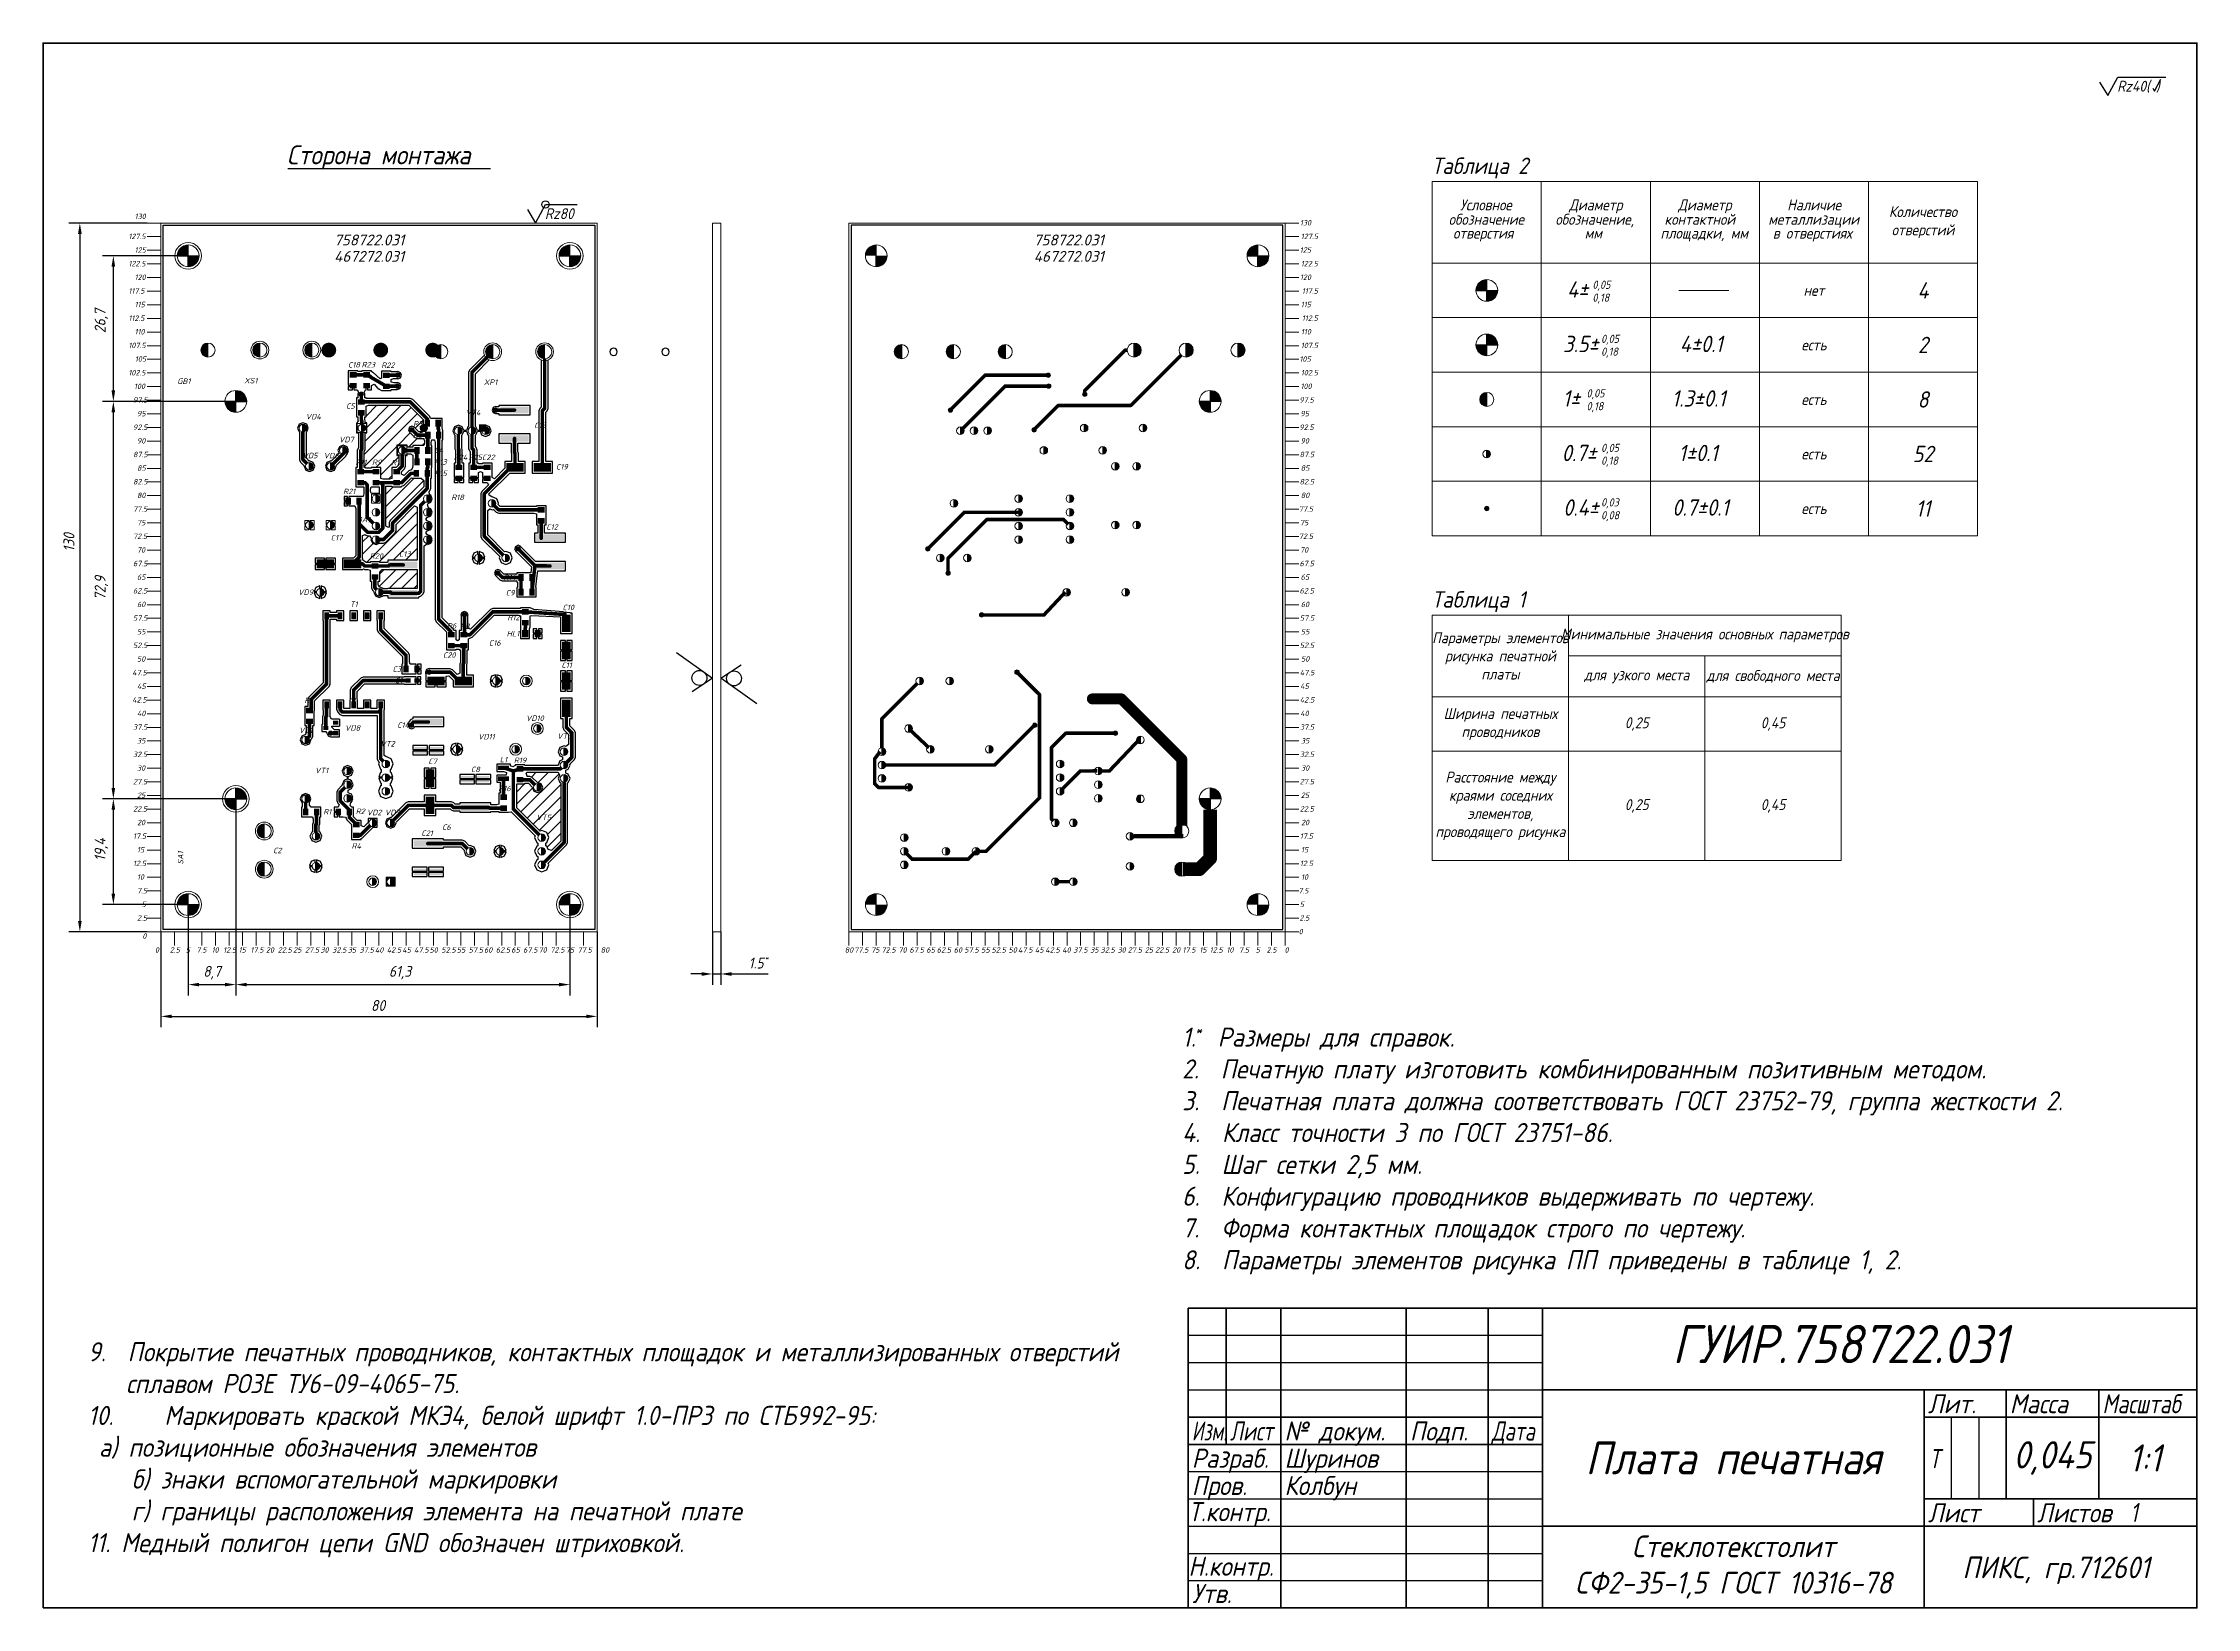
# Model space of a CAD drawing. Header units: millimetres. Extents: x -963 to 6553, y -1367 to 496.
# Drawn here: x 736.4 to 1131.4, y 5 to 292 of the extents above; entities that cross this region are included whole.
import ezdxf

# ---------------------------------------------------------------- set-up
doc = ezdxf.new("R2010")
doc.units = ezdxf.units.MM
doc.header["$LTSCALE"] = 0.5
doc.layers.get('0').update_dxf_attribs({"lineweight": 60})
doc.layers.add('2-штриховка', color=7, linetype='Continuous', true_color=0x00c7c7)
doc.layers.add('4-текст', color=7, linetype='Continuous', true_color=0x00ad00)
for name, color, linetype in [('3-размеры', 6, 'Continuous'), ('BottomLayer', 5, 'Continuous'), ('TopLayer', 1, 'Continuous'), ('TopOverlay', 2, 'Continuous'), ('TopPaste', 8, 'Continuous')]:
    doc.layers.add(name, color=color, linetype=linetype)
doc.layers.add('BottomSolder', color=6, linetype='Continuous', plot=False)
doc.layers.add('Для ПП', color=30, linetype='Continuous', lineweight=20)
doc.styles.add('5', font='isocpeui.ttf', dxfattribs={"width": 0.9, "height": 5})
doc.styles.get("Standard").update_dxf_attribs({"font": 'isocpeui.ttf', "width": 0.9})
doc.dimstyles.new('Standart', dxfattribs={"dimtxt": 5, "dimasz": 5, "dimexe": 2, "dimexo": 0, "dimgap": 1, "dimtad": 1, "dimtoh": 1, "dimdec": 1, "dimtxsty": 'Standard', "dimcen": 2.5, "dimadec": 0, "dimazin": 0, "dimtfac": 1, "dimtdec": 1, "dimtmove": 0, "dimatfit": 3, "dimldrblk": 'DOTSMALL', "dimfxl": 1, "dimarcsym": 0})

# ---------------------------------------------------------------- blocks, each defined once
blk = doc.blocks.new('*D144')
at = {"layer": '3-размеры', "color": 0, "lineweight": -2, "transparency": 16777216}
for p, q in [((758.04, 129), (758.04, 111.49)), ((838.04, 129), (838.04, 111.49)), ((760.04, 113.49), (836.04, 113.49))]:
    blk.add_line(p, q, dxfattribs=at)
at = {"layer": '3-размеры', "color": 0, "transparency": 16777216}
for points in [[(760.04, 113.82), (760.04, 113.16), (758.04, 113.49)], [(836.04, 113.82), (836.04, 113.16), (838.04, 113.49)]]:
    blk.add_solid(points, dxfattribs=at)
at = {"layer": '3-размеры', "color": 0, "transparency": 16777216, "insert": (797.88, 115.49), "char_height": 2, "attachment_point": 5}
blk.add_mtext('80', dxfattribs=at)
blk = doc.blocks.new('_DotSmall')
at = {"color": 0, "linetype": 'ByBlock', "const_width": 0.5}
blk.add_lwpolyline([(-0.0625, 0, 1), (0.0625, 0, 1)], format="xyb", close=True, dxfattribs=at)
blk = doc.blocks.new('*D145')
at = {"layer": '3-размеры', "color": 0, "lineweight": -2, "transparency": 16777216}
for p, q in [((859.22, 129), (859.22, 119.27)), ((860.72, 129), (860.72, 119.27)), ((857.22, 121.27), (855.22, 121.27)), ((859.22, 121.27), (860.72, 121.27)), ((862.72, 121.27), (869.41, 121.27))]:
    blk.add_line(p, q, dxfattribs=at)
at = {"layer": '3-размеры', "color": 0, "transparency": 16777216}
for points in [[(857.22, 121.6), (857.22, 120.93), (859.22, 121.27)], [(862.72, 121.6), (862.72, 120.93), (860.72, 121.27)]]:
    blk.add_solid(points, dxfattribs=at)
at = {"layer": '3-размеры', "color": 0, "transparency": 16777216, "insert": (867.2, 123.27), "char_height": 2, "attachment_point": 5}
blk.add_mtext('1.5', dxfattribs=at)
blk = doc.blocks.new('*D146')
at = {"layer": '3-размеры', "color": 0, "lineweight": -2, "transparency": 16777216}
for p, q in [((755.54, 259), (741.18, 259)), ((743.18, 257), (743.18, 131)), ((755.54, 129), (741.18, 129))]:
    blk.add_line(p, q, dxfattribs=at)
at = {"layer": '3-размеры', "color": 0, "transparency": 16777216}
for points in [[(742.85, 257), (743.52, 257), (743.18, 259)], [(742.85, 131), (743.52, 131), (743.18, 129)]]:
    blk.add_solid(points, dxfattribs=at)
at = {"layer": '3-размеры', "color": 0, "transparency": 16777216, "insert": (741.18, 200.43), "char_height": 2, "attachment_point": 5, "rotation": 90}
blk.add_mtext('130', dxfattribs=at)
blk = doc.blocks.new('*D147')
at = {"layer": '3-размеры', "color": 0, "lineweight": -2, "transparency": 16777216}
for p, q in [((771.79, 153.39), (771.79, 117.32)), ((763.06, 133.99), (763.06, 117.32)), ((765.06, 119.32), (769.79, 119.32))]:
    blk.add_line(p, q, dxfattribs=at)
at = {"layer": '3-размеры', "color": 0, "transparency": 16777216}
for points in [[(765.06, 119.65), (765.06, 118.99), (763.06, 119.32)], [(769.79, 119.65), (769.79, 118.99), (771.79, 119.32)]]:
    blk.add_solid(points, dxfattribs=at)
at = {"layer": '3-размеры', "color": 0, "transparency": 16777216, "insert": (767.43, 121.52), "char_height": 2, "attachment_point": 5}
blk.add_mtext('8,7', dxfattribs=at)
blk = doc.blocks.new('*D148')
at = {"layer": '3-размеры', "color": 0, "lineweight": -2, "transparency": 16777216}
for p, q in [((771.79, 153.39), (771.79, 117.32)), ((833.06, 133.99), (833.06, 117.32)), ((773.79, 119.32), (831.06, 119.32))]:
    blk.add_line(p, q, dxfattribs=at)
at = {"layer": '3-размеры', "color": 0, "transparency": 16777216}
for points in [[(773.79, 119.65), (773.79, 118.99), (771.79, 119.32)], [(831.06, 119.65), (831.06, 118.99), (833.06, 119.32)]]:
    blk.add_solid(points, dxfattribs=at)
at = {"layer": '3-размеры', "color": 0, "transparency": 16777216, "insert": (801.91, 121.52), "char_height": 2, "attachment_point": 5}
blk.add_mtext('61,3', dxfattribs=at)
blk = doc.blocks.new('*D149')
at = {"layer": '3-размеры', "color": 0, "lineweight": -2, "transparency": 16777216}
for p, q in [((771.79, 153.39), (747.33, 153.39)), ((749.33, 135.99), (749.33, 151.39)), ((763.06, 133.99), (747.33, 133.99))]:
    blk.add_line(p, q, dxfattribs=at)
at = {"layer": '3-размеры', "color": 0, "transparency": 16777216}
for points in [[(748.99, 151.39), (749.66, 151.39), (749.33, 153.39)], [(748.99, 135.99), (749.66, 135.99), (749.33, 133.99)]]:
    blk.add_solid(points, dxfattribs=at)
at = {"layer": '3-размеры', "color": 0, "transparency": 16777216, "insert": (747.13, 144.07), "char_height": 2, "attachment_point": 5, "rotation": 90}
blk.add_mtext('19,4', dxfattribs=at)
blk = doc.blocks.new('*D150')
at = {"layer": '3-размеры', "color": 0, "lineweight": -2, "transparency": 16777216}
for p, q in [((771.79, 226.29), (747.33, 226.29)), ((749.33, 155.39), (749.33, 224.29)), ((771.79, 153.39), (747.33, 153.39))]:
    blk.add_line(p, q, dxfattribs=at)
at = {"layer": '3-размеры', "color": 0, "transparency": 16777216}
for points in [[(748.99, 224.29), (749.66, 224.29), (749.33, 226.29)], [(748.99, 155.39), (749.66, 155.39), (749.33, 153.39)]]:
    blk.add_solid(points, dxfattribs=at)
at = {"layer": '3-размеры', "color": 0, "transparency": 16777216, "insert": (747.13, 192.06), "char_height": 2, "attachment_point": 5, "rotation": 90}
blk.add_mtext('72,9', dxfattribs=at)
blk = doc.blocks.new('*D151')
at = {"layer": '3-размеры', "color": 0, "lineweight": -2, "transparency": 16777216}
for p, q in [((763.06, 252.99), (747.33, 252.99)), ((749.33, 228.29), (749.33, 250.99)), ((771.79, 226.29), (747.33, 226.29))]:
    blk.add_line(p, q, dxfattribs=at)
at = {"layer": '3-размеры', "color": 0, "transparency": 16777216}
for points in [[(748.99, 250.99), (749.66, 250.99), (749.33, 252.99)], [(748.99, 228.29), (749.66, 228.29), (749.33, 226.29)]]:
    blk.add_solid(points, dxfattribs=at)
at = {"layer": '3-размеры', "color": 0, "transparency": 16777216, "insert": (747.13, 241.02), "char_height": 2, "attachment_point": 5, "rotation": 90}
blk.add_mtext('26,7', dxfattribs=at)

msp = doc.modelspace()

# ---------------------------------------------------------------- hatches: boundary and pattern name
at = {"layer": '2-штриховка'}
h = msp.add_hatch(color=256, dxfattribs=at)
h.dxf.hatch_style = 1
h.paths.add_polyline_path([(763.057, 254.988, 0.4142136), (761.057, 252.988), (763.057, 252.988)])
h.paths.add_polyline_path([(765.057, 252.988), (763.057, 252.988), (763.057, 250.988, 0.4142136)])
h = msp.add_hatch(color=256, dxfattribs=at)
h.dxf.hatch_style = 1
h.paths.add_polyline_path([(833.057, 254.988, 0.4142136), (831.057, 252.988), (833.057, 252.988)])
h.paths.add_polyline_path([(835.057, 252.988), (833.057, 252.988), (833.057, 250.988, 0.4142136)])
h = msp.add_hatch(color=256, dxfattribs=at)
h.dxf.hatch_style = 1
h.paths.add_polyline_path([(889.24, 254.988, 0.4142136), (887.24, 252.988), (889.24, 252.988)])
h.paths.add_polyline_path([(891.24, 252.988), (889.24, 252.988), (889.24, 250.988, 0.4142136)])
h = msp.add_hatch(color=256, dxfattribs=at)
h.dxf.hatch_style = 1
h.paths.add_polyline_path([(959.24, 254.988, 0.4142136), (957.24, 252.988), (959.24, 252.988)])
h.paths.add_polyline_path([(961.24, 252.988), (959.24, 252.988), (959.24, 250.988, 0.4142136)])
h = msp.add_hatch(color=256, dxfattribs=at)
h.dxf.hatch_style = 1
h.paths.add_polyline_path([(1001.206, 248.639, 0.4142136), (999.206, 246.639), (1001.206, 246.639)])
h.paths.add_polyline_path([(1003.206, 246.639), (1001.206, 246.639), (1001.206, 244.639, 0.4142136)])
h = msp.add_hatch(color=256, dxfattribs=at)
h.dxf.hatch_style = 1
h.paths.add_polyline_path([(1001.206, 238.639), (1001.206, 236.639), (1003.206, 236.639, 0.4142136)])
h.paths.add_polyline_path([(1001.206, 234.639), (1001.206, 236.639), (999.206, 236.639, 0.4142136)])
h = msp.add_hatch(color=256, dxfattribs=at)
h.dxf.hatch_style = 1
h.paths.add_polyline_path([(765.37, 235.688, 0.4142136), (766.67, 234.388), (766.67, 236.988, 0.4142136)])
h = msp.add_hatch(color=256, dxfattribs=at)
h.dxf.hatch_style = 1
h.paths.add_polyline_path([(774.895, 235.688, 0.4142136), (776.195, 234.388), (776.195, 236.988, 0.4142136)])
h = msp.add_hatch(color=256, dxfattribs=at)
h.dxf.hatch_style = 1
h.paths.add_polyline_path([(784.42, 235.688, 0.4142136), (785.72, 234.388), (785.72, 236.988, 0.4142136)])
h = msp.add_hatch(color=256, dxfattribs=at)
h.dxf.hatch_style = 1
h.paths.add_polyline_path([(808.07, 235.388, 0.4142136), (809.37, 234.088), (809.37, 236.688, 0.4142136)])
h = msp.add_hatch(color=256, dxfattribs=at)
h.dxf.hatch_style = 1
h.paths.add_polyline_path([(817.595, 235.388, 0.4142136), (818.895, 234.088), (818.895, 236.688, 0.4142136)])
h = msp.add_hatch(color=256, dxfattribs=at)
h.dxf.hatch_style = 1
h.paths.add_polyline_path([(827.12, 235.388, 0.4142136), (828.42, 234.088), (828.42, 236.688, 0.4142136)])
h = msp.add_hatch(color=256, dxfattribs=at)
h.dxf.hatch_style = 1
h.paths.add_polyline_path([(893.843, 234.088), (893.843, 236.688, 0.4142136), (892.543, 235.388, 0.4142136)])
h = msp.add_hatch(color=256, dxfattribs=at)
h.dxf.hatch_style = 1
h.paths.add_polyline_path([(903.368, 234.088), (903.368, 236.688, 0.4142136), (902.068, 235.388, 0.4142136)])
h = msp.add_hatch(color=256, dxfattribs=at)
h.dxf.hatch_style = 1
h.paths.add_polyline_path([(912.893, 234.088), (912.893, 236.688, 0.4142136), (911.593, 235.388, 0.4142136)])
h = msp.add_hatch(color=256, dxfattribs=at)
h.dxf.hatch_style = 1
h.paths.add_polyline_path([(936.543, 236.988), (936.543, 234.388, 0.4142136), (937.843, 235.688, 0.4142136)])
h = msp.add_hatch(color=256, dxfattribs=at)
h.dxf.hatch_style = 1
h.paths.add_polyline_path([(946.068, 236.988), (946.068, 234.388, 0.4142136), (947.368, 235.688, 0.4142136)])
h = msp.add_hatch(color=256, dxfattribs=at)
h.dxf.hatch_style = 1
h.paths.add_polyline_path([(955.593, 236.988), (955.593, 234.388, 0.4142136), (956.893, 235.688, 0.4142136)])
h = msp.add_hatch(color=256, dxfattribs=at)
h.dxf.hatch_style = 1
h.paths.add_polyline_path([(800.995, 229.088, 1), (801.795, 229.088, 1)])
h = msp.add_hatch(color=256, dxfattribs=at)
h.dxf.hatch_style = 1
h.paths.add_polyline_path([(801.095, 231.088, 1), (801.895, 231.088, 1)])
h = msp.add_hatch(color=256, dxfattribs=at)
h.dxf.hatch_style = 1
h.paths.add_polyline_path([(921.168, 231.088, 1), (920.368, 231.088, 1)])
h = msp.add_hatch(color=256, dxfattribs=at)
h.dxf.hatch_style = 1
h.paths.add_polyline_path([(921.268, 229.088, 1), (920.468, 229.088, 1)])
h = msp.add_hatch(color=256, dxfattribs=at)
h.dxf.hatch_style = 1
h.paths.add_polyline_path([(771.795, 228.288), (771.795, 226.288), (773.795, 226.288, 0.4142136)])
h.paths.add_polyline_path([(771.795, 224.288), (771.795, 226.288), (769.795, 226.288, 0.4142136)])
h = msp.add_hatch(color=256, dxfattribs=at)
h.dxf.hatch_style = 1
h.paths.add_polyline_path([(794.395, 227.588, 1), (795.195, 227.588, 1)])
h = msp.add_hatch(dxfattribs=at)
h.set_pattern_fill('ANSI31', color=256, scale=0.5)
h.set_pattern_definition([(45, (700.0406, 0), (-1.122532, 1.122532), [])])
h.paths.add_polyline_path([(806.141, 222.949), (803.529, 225.561), (796.125, 225.561), (795.674, 225.434), (795.674, 224.942), (795.674, 223.434), (795.422, 223.434), (795.422, 222.967), (795.522, 222.725), (795.522, 222.35), (795.815, 222.35), (795.815, 220.487), (795.522, 220.487), (795.522, 217.464), (795.322, 216.981), (795.322, 214.142), (795.574, 214.142), (795.574, 214.014), (796.616, 214.014), (796.616, 214.142), (798.374, 214.142), (798.374, 212.642), (798.374, 212.634), (798.374, 212.142), (798.825, 212.014), (799.965, 212.014), (800.416, 212.142), (800.416, 212.634), (800.416, 214.142), (801.163, 214.142), (801.668, 214.647), (801.668, 216.361), (801.296, 216.361), (801.296, 218.264), (803.214, 218.264), (803.214, 217.914), (804.241, 217.914), (804.241, 218.167), (805.741, 218.167), (805.749, 218.167), (806.241, 218.167), (806.368, 218.617), (806.368, 219.209), (806.241, 219.209), (806.241, 219.461), (805.078, 219.461), (804.634, 219.644), (803.694, 220.585), (803.629, 220.612), (803.437, 221.074), (803.629, 221.536), (804.091, 221.728), (804.553, 221.536), (804.58, 221.471), (805.337, 220.714), (805.821, 220.714), (805.855, 220.733), (806.183, 221.214), (806.141, 221.409), (806.141, 221.425)])
h.paths.add_polyline_path([(806.268, 210.597), (806.268, 211.761), (805.768, 212.209), (805.649, 212.209), (804.141, 212.209), (804.141, 212.209), (804.002, 212.266), (802.68, 210.944), (802.174, 210.735), (802.174, 210.634), (800.416, 210.634), (800.416, 210.761), (799.307, 210.761), (799.307, 203.414), (799.807, 203.15), (799.911, 203.222), (799.911, 203.981), (800.095, 204.424)])
h.paths.add_polyline_path([(805.064, 206.914), (804.564, 207.121), (801.165, 203.721), (801.165, 202.628), (800.981, 202.184), (799.291, 200.494), (798.848, 200.311), (798.16, 200.311), (798.149, 200.284), (797.495, 200.013), (796.841, 200.284), (796.571, 200.938), (796.651, 201.132), (796.317, 201.632), (795.964, 201.632), (795.521, 201.815), (795.484, 201.853), (795.022, 201.661), (795.022, 198.03), (795.049, 197.542), (795.124, 197.073), (795.466, 196.931), (795.683, 196.714), (796.416, 196.714), (796.416, 196.842), (798.174, 196.842), (798.174, 196.714), (799.513, 196.714), (799.53, 196.731), (799.641, 196.777), (799.641, 197.142), (805.064, 197.142)])
h.paths.add_polyline_path([(805.064, 195.434), (799.641, 195.434), (799.641, 195.461), (798.621, 195.461), (798.174, 194.961), (798.174, 194.842), (798.174, 193.334), (797.922, 193.334), (797.922, 192.728), (798.095, 192.266), (798.787, 191.979), (798.814, 191.914), (799.641, 191.914), (799.641, 191.942), (805.064, 191.942)])
h.paths.add_polyline_path([(831.368, 156.31), (831.227, 156.369), (830.908, 157.138), (831.166, 157.761), (830.928, 158.261), (825.221, 158.261), (825.06, 158.08), (825.22, 157.519), (825.224, 157.514), (825.695, 157.514), (826.138, 157.331), (827.104, 156.365), (827.772, 156.144), (828.061, 155.488), (827.772, 154.791), (827.093, 154.538), (826.45, 154.813), (826.218, 155.479), (825.435, 156.261), (824.774, 156.261), (824.774, 156.134), (823.31, 156.134), (823.31, 151.758), (827.6, 147.469), (827.895, 147.591), (828.816, 147.209), (829.198, 146.288), (828.816, 145.366), (828.627, 145.288), (828.627, 144.788), (828.816, 144.709), (829.082, 144.068), (829.66, 143.939), (831.368, 145.647)])
h = msp.add_hatch(color=256, dxfattribs=at)
h.dxf.hatch_style = 1
h.paths.add_polyline_path([(927.868, 227.588, 1), (927.068, 227.588, 1)])
h = msp.add_hatch(color=256, dxfattribs=at)
h.dxf.hatch_style = 1
h.paths.add_polyline_path([(950.468, 224.288), (950.468, 226.288), (948.468, 226.288, 0.4142136)])
h.paths.add_polyline_path([(950.468, 228.288), (950.468, 226.288), (952.468, 226.288, 0.4142136)])
h = msp.add_hatch(color=256, dxfattribs=at)
h.dxf.hatch_style = 1
h.paths.add_polyline_path([(999.906, 226.639, 0.4142136), (1001.206, 225.339), (1001.206, 227.939, 0.4142136)])
h = msp.add_hatch(color=256, dxfattribs=at)
h.dxf.hatch_style = 1
h.paths.add_polyline_path([(784.095, 222.088), (784.095, 220.688, 0.4142136), (784.795, 221.388, 0.4142136)])
h = msp.add_hatch(color=256, dxfattribs=at)
h.dxf.hatch_style = 1
h.paths.add_polyline_path([(794.895, 222.088), (794.895, 220.688, 0.4142136), (795.595, 221.388, 0.4142136)])
h = msp.add_hatch(color=256, dxfattribs=at)
h.dxf.hatch_style = 1
h.paths.add_polyline_path([(803.691, 221.074, 1), (804.491, 221.074, 1)])
h = msp.add_hatch(color=256, dxfattribs=at)
h.dxf.hatch_style = 1
h.paths.add_polyline_path([(812.595, 221.588), (812.595, 220.188, 0.4142136), (813.295, 220.888, 0.4142136)])
h = msp.add_hatch(color=256, dxfattribs=at)
h.dxf.hatch_style = 1
h.paths.add_polyline_path([(815.095, 221.588), (815.095, 220.188, 0.4142136), (815.795, 220.888, 0.4142136)])
h = msp.add_hatch(color=256, dxfattribs=at)
h.dxf.hatch_style = 1
h.paths.add_polyline_path([(817.595, 221.588), (817.595, 220.188, 0.4142136), (818.295, 220.888, 0.4142136)])
h = msp.add_hatch(color=256, dxfattribs=at)
h.dxf.hatch_style = 1
h.paths.add_polyline_path([(819.033, 224.688, 1), (819.833, 224.688, 1)])
h = msp.add_hatch(color=256, dxfattribs=at)
h.dxf.hatch_style = 1
h.paths.add_polyline_path([(903.231, 224.688, 1), (902.431, 224.688, 1)])
h = msp.add_hatch(color=256, dxfattribs=at)
h.dxf.hatch_style = 1
h.paths.add_polyline_path([(905.368, 220.888, 0.4142136), (904.668, 221.588), (904.668, 220.188, 0.4142136)])
h = msp.add_hatch(color=256, dxfattribs=at)
h.dxf.hatch_style = 1
h.paths.add_polyline_path([(907.868, 220.888, 0.4142136), (907.168, 221.588), (907.168, 220.188, 0.4142136)])
h = msp.add_hatch(color=256, dxfattribs=at)
h.dxf.hatch_style = 1
h.paths.add_polyline_path([(910.368, 220.888, 0.4142136), (909.668, 221.588), (909.668, 220.188, 0.4142136)])
h = msp.add_hatch(color=256, dxfattribs=at)
h.dxf.hatch_style = 1
h.paths.add_polyline_path([(918.572, 221.074, 1), (917.772, 221.074, 1)])
h = msp.add_hatch(color=256, dxfattribs=at)
h.dxf.hatch_style = 1
h.paths.add_polyline_path([(928.068, 221.388, 0.4142136), (927.368, 222.088), (927.368, 220.688, 0.4142136)])
h = msp.add_hatch(color=256, dxfattribs=at)
h.dxf.hatch_style = 1
h.paths.add_polyline_path([(938.868, 221.388, 0.4142136), (938.168, 222.088), (938.168, 220.688, 0.4142136)])
h = msp.add_hatch(color=256, dxfattribs=at)
h.dxf.hatch_style = 1
h.paths.add_polyline_path([(791.495, 217.988), (791.495, 216.588, 0.4142136), (792.195, 217.288, 0.4142136)])
h = msp.add_hatch(color=256, dxfattribs=at)
h.dxf.hatch_style = 1
h.paths.add_polyline_path([(802.295, 217.988), (802.295, 216.588, 0.4142136), (802.995, 217.288, 0.4142136)])
h = msp.add_hatch(color=256, dxfattribs=at)
h.dxf.hatch_style = 1
h.paths.add_polyline_path([(920.668, 217.288, 0.4142136), (919.968, 217.988), (919.968, 216.588, 0.4142136)])
h = msp.add_hatch(color=256, dxfattribs=at)
h.dxf.hatch_style = 1
h.paths.add_polyline_path([(931.468, 217.288, 0.4142136), (930.768, 217.988), (930.768, 216.588, 0.4142136)])
h = msp.add_hatch(color=256, dxfattribs=at)
h.dxf.hatch_style = 1
h.paths.add_polyline_path([(1001.206, 217.339), (1001.206, 215.939, 0.4142136), (1001.906, 216.639, 0.4142136)])
h = msp.add_hatch(color=256, dxfattribs=at)
h.dxf.hatch_style = 1
h.paths.add_polyline_path([(785.295, 215.088), (785.295, 213.688, 0.4142136), (785.995, 214.388, 0.4142136)])
h = msp.add_hatch(color=256, dxfattribs=at)
h.dxf.hatch_style = 1
h.paths.add_polyline_path([(789.195, 215.088), (789.195, 213.688, 0.4142136), (789.895, 214.388, 0.4142136)])
h = msp.add_hatch(color=256, dxfattribs=at)
h.dxf.hatch_style = 1
h.paths.add_polyline_path([(933.768, 214.388, 0.4142136), (933.068, 215.088), (933.068, 213.688, 0.4142136)])
h = msp.add_hatch(color=256, dxfattribs=at)
h.dxf.hatch_style = 1
h.paths.add_polyline_path([(937.668, 214.388, 0.4142136), (936.968, 215.088), (936.968, 213.688, 0.4142136)])
h = msp.add_hatch(color=256, dxfattribs=at)
h.dxf.hatch_style = 1
h.paths.add_polyline_path([(797.495, 209.138), (797.495, 207.738, 0.4142136), (798.195, 208.438, 0.4142136)])
h = msp.add_hatch(color=256, dxfattribs=at)
h.dxf.hatch_style = 1
h.paths.add_polyline_path([(797.495, 206.638), (797.495, 205.238, 0.4142136), (798.195, 205.938, 0.4142136)])
h = msp.add_hatch(color=256, dxfattribs=at)
h.dxf.hatch_style = 1
h.paths.add_polyline_path([(806.895, 209.138), (806.895, 207.738, 0.4142136), (807.595, 208.438, 0.4142136)])
h = msp.add_hatch(color=256, dxfattribs=at)
h.dxf.hatch_style = 1
h.paths.add_polyline_path([(806.895, 206.638), (806.895, 205.238, 0.4142136), (807.595, 205.938, 0.4142136)])
h = msp.add_hatch(color=256, dxfattribs=at)
h.dxf.hatch_style = 1
h.paths.add_polyline_path([(818.795, 208.288), (818.795, 206.888, 0.4142136), (819.495, 207.588, 0.4142136)])
h = msp.add_hatch(color=256, dxfattribs=at)
h.dxf.hatch_style = 1
h.paths.add_polyline_path([(904.168, 207.588, 0.4142136), (903.468, 208.288), (903.468, 206.888, 0.4142136)])
h = msp.add_hatch(color=256, dxfattribs=at)
h.dxf.hatch_style = 1
h.paths.add_polyline_path([(916.068, 208.438, 0.4142136), (915.368, 209.138), (915.368, 207.738, 0.4142136)])
h = msp.add_hatch(color=256, dxfattribs=at)
h.dxf.hatch_style = 1
h.paths.add_polyline_path([(916.068, 205.938, 0.4142136), (915.368, 206.638), (915.368, 205.238, 0.4142136)])
h = msp.add_hatch(color=256, dxfattribs=at)
h.dxf.hatch_style = 1
h.paths.add_polyline_path([(925.468, 208.438, 0.4142136), (924.768, 209.138), (924.768, 207.738, 0.4142136)])
h = msp.add_hatch(color=256, dxfattribs=at)
h.dxf.hatch_style = 1
h.paths.add_polyline_path([(925.468, 205.938, 0.4142136), (924.768, 206.638), (924.768, 205.238, 0.4142136)])
h = msp.add_hatch(color=256, dxfattribs=at)
h.dxf.hatch_style = 1
h.paths.add_polyline_path([(1000.806, 206.639, 1), (1001.606, 206.639, 1)])
h = msp.add_hatch(color=256, dxfattribs=at)
h.dxf.hatch_style = 1
h.paths.add_polyline_path([(785.295, 204.288), (785.295, 202.888, 0.4142136), (785.995, 203.588, 0.4142136)])
h = msp.add_hatch(color=256, dxfattribs=at)
h.dxf.hatch_style = 1
h.paths.add_polyline_path([(789.195, 204.288), (789.195, 202.888, 0.4142136), (789.895, 203.588, 0.4142136)])
h = msp.add_hatch(color=256, dxfattribs=at)
h.dxf.hatch_style = 1
h.paths.add_polyline_path([(797.495, 204.138), (797.495, 202.738, 0.4142136), (798.195, 203.438, 0.4142136)])
h = msp.add_hatch(color=256, dxfattribs=at)
h.dxf.hatch_style = 1
h.paths.add_polyline_path([(797.495, 201.638), (797.495, 200.238, 0.4142136), (798.195, 200.938, 0.4142136)])
h = msp.add_hatch(color=256, dxfattribs=at)
h.dxf.hatch_style = 1
h.paths.add_polyline_path([(806.895, 204.138), (806.895, 202.738, 0.4142136), (807.595, 203.438, 0.4142136)])
h = msp.add_hatch(color=256, dxfattribs=at)
h.dxf.hatch_style = 1
h.paths.add_polyline_path([(806.895, 201.638), (806.895, 200.238, 0.4142136), (807.595, 200.938, 0.4142136)])
h = msp.add_hatch(color=256, dxfattribs=at)
h.dxf.hatch_style = 1
h.paths.add_polyline_path([(916.068, 203.438, 0.4142136), (915.368, 204.138), (915.368, 202.738, 0.4142136)])
h = msp.add_hatch(color=256, dxfattribs=at)
h.dxf.hatch_style = 1
h.paths.add_polyline_path([(916.068, 200.938, 0.4142136), (915.368, 201.638), (915.368, 200.238, 0.4142136)])
h = msp.add_hatch(color=256, dxfattribs=at)
h.dxf.hatch_style = 1
h.paths.add_polyline_path([(925.468, 203.438, 0.4142136), (924.768, 204.138), (924.768, 202.738, 0.4142136)])
h = msp.add_hatch(color=256, dxfattribs=at)
h.dxf.hatch_style = 1
h.paths.add_polyline_path([(925.468, 200.938, 0.4142136), (924.768, 201.638), (924.768, 200.238, 0.4142136)])
h = msp.add_hatch(color=256, dxfattribs=at)
h.dxf.hatch_style = 1
h.paths.add_polyline_path([(933.768, 203.588, 0.4142136), (933.068, 204.288), (933.068, 202.888, 0.4142136)])
h = msp.add_hatch(color=256, dxfattribs=at)
h.dxf.hatch_style = 1
h.paths.add_polyline_path([(937.668, 203.588, 0.4142136), (936.968, 204.288), (936.968, 202.888, 0.4142136)])
h = msp.add_hatch(color=256, dxfattribs=at)
h.dxf.hatch_style = 1
h.paths.add_polyline_path([(816.295, 198.288), (816.295, 196.888, 0.4142136), (816.995, 197.588, 0.4142136)])
h = msp.add_hatch(color=256, dxfattribs=at)
h.dxf.hatch_style = 1
h.paths.add_polyline_path([(821.295, 198.288), (821.295, 196.888, 0.4142136), (821.995, 197.588, 0.4142136)])
h = msp.add_hatch(color=256, dxfattribs=at)
h.dxf.hatch_style = 1
h.paths.add_polyline_path([(823.173, 199.237, 1), (823.973, 199.237, 1)])
h = msp.add_hatch(color=256, dxfattribs=at)
h.dxf.hatch_style = 1
h.paths.add_polyline_path([(899.091, 199.237, 1), (898.291, 199.237, 1)])
h = msp.add_hatch(color=256, dxfattribs=at)
h.dxf.hatch_style = 1
h.paths.add_polyline_path([(901.668, 197.588, 0.4142136), (900.968, 198.288), (900.968, 196.888, 0.4142136)])
h = msp.add_hatch(color=256, dxfattribs=at)
h.dxf.hatch_style = 1
h.paths.add_polyline_path([(906.668, 197.588, 0.4142136), (905.968, 198.288), (905.968, 196.888, 0.4142136)])
h = msp.add_hatch(color=256, dxfattribs=at)
h.dxf.hatch_style = 1
h.paths.add_polyline_path([(819.464, 194.785, 1), (820.264, 194.785, 1)])
h = msp.add_hatch(color=256, dxfattribs=at)
h.dxf.hatch_style = 1
h.paths.add_polyline_path([(902.799, 194.785, 1), (901.999, 194.785, 1)])
h = msp.add_hatch(color=256, dxfattribs=at)
h.dxf.hatch_style = 1
h.paths.add_polyline_path([(787.295, 191.988), (787.295, 190.588, 0.4142136), (787.995, 191.288, 0.4142136)])
h = msp.add_hatch(color=256, dxfattribs=at)
h.dxf.hatch_style = 1
h.paths.add_polyline_path([(798.095, 191.988), (798.095, 190.588, 0.4142136), (798.795, 191.288, 0.4142136)])
h = msp.add_hatch(color=256, dxfattribs=at)
h.dxf.hatch_style = 1
h.paths.add_polyline_path([(924.868, 191.288, 0.4142136), (924.168, 191.988), (924.168, 190.588, 0.4142136)])
h = msp.add_hatch(color=256, dxfattribs=at)
h.dxf.hatch_style = 1
h.paths.add_polyline_path([(935.668, 191.288, 0.4142136), (934.968, 191.988), (934.968, 190.588, 0.4142136)])
h = msp.add_hatch(color=256, dxfattribs=at)
h.dxf.hatch_style = 1
h.paths.add_polyline_path([(813.318, 187.114, 1), (814.118, 187.114, 1)])
h = msp.add_hatch(color=256, dxfattribs=at)
h.dxf.hatch_style = 1
h.paths.add_polyline_path([(908.946, 187.114, 1), (908.146, 187.114, 1)])
h = msp.add_hatch(color=256, dxfattribs=at)
h.dxf.hatch_style = 1
h.paths.add_polyline_path([(806.815, 176.624, 1), (807.615, 176.624, 1)])
h = msp.add_hatch(color=256, dxfattribs=at)
h.dxf.hatch_style = 1
h.paths.add_polyline_path([(819.545, 175.713), (819.545, 174.313, 0.4142136), (820.245, 175.013, 0.4142136)])
h = msp.add_hatch(color=256, dxfattribs=at)
h.dxf.hatch_style = 1
h.paths.add_polyline_path([(825.045, 175.713), (825.045, 174.313, 0.4142136), (825.745, 175.013, 0.4142136)])
h = msp.add_hatch(color=256, dxfattribs=at)
h.dxf.hatch_style = 1
h.paths.add_polyline_path([(897.918, 175.013, 0.4142136), (897.218, 175.713), (897.218, 174.313, 0.4142136)])
h = msp.add_hatch(color=256, dxfattribs=at)
h.dxf.hatch_style = 1
h.paths.add_polyline_path([(903.418, 175.013, 0.4142136), (902.718, 175.713), (902.718, 174.313, 0.4142136)])
h = msp.add_hatch(color=256, dxfattribs=at)
h.dxf.hatch_style = 1
h.paths.add_polyline_path([(915.448, 176.624, 1), (914.648, 176.624, 1)])
h = msp.add_hatch(color=256, dxfattribs=at)
h.dxf.hatch_style = 1
h.paths.add_polyline_path([(792.998, 171.722, 1), (793.798, 171.722, 1)])
h = msp.add_hatch(color=256, dxfattribs=at)
h.dxf.hatch_style = 1
h.paths.add_polyline_path([(803.573, 166.878, 1), (804.373, 166.878, 1)])
h = msp.add_hatch(color=256, dxfattribs=at)
h.dxf.hatch_style = 1
h.paths.add_polyline_path([(827.095, 166.988), (827.095, 165.588, 0.4142136), (827.795, 166.288, 0.4142136)])
h = msp.add_hatch(color=256, dxfattribs=at)
h.dxf.hatch_style = 1
h.paths.add_polyline_path([(895.868, 166.288, 0.4142136), (895.168, 166.988), (895.168, 165.588, 0.4142136)])
h = msp.add_hatch(color=256, dxfattribs=at)
h.dxf.hatch_style = 1
h.paths.add_polyline_path([(918.691, 166.878, 1), (917.891, 166.878, 1)])
h = msp.add_hatch(color=256, dxfattribs=at)
h.dxf.hatch_style = 1
h.paths.add_polyline_path([(784.595, 164.888), (784.595, 163.488, 0.4142136), (785.295, 164.188, 0.4142136)])
h = msp.add_hatch(color=256, dxfattribs=at)
h.dxf.hatch_style = 1
h.paths.add_polyline_path([(788.756, 165.423, 1), (789.556, 165.423, 1)])
h = msp.add_hatch(color=256, dxfattribs=at)
h.dxf.hatch_style = 1
h.paths.add_polyline_path([(812.295, 163.188), (812.295, 161.788, 0.4142136), (812.995, 162.488, 0.4142136)])
h = msp.add_hatch(color=256, dxfattribs=at)
h.dxf.hatch_style = 1
h.paths.add_polyline_path([(823.095, 163.188), (823.095, 161.788, 0.4142136), (823.795, 162.488, 0.4142136)])
h = msp.add_hatch(color=256, dxfattribs=at)
h.dxf.hatch_style = 1
h.paths.add_polyline_path([(831.995, 162.738), (831.995, 161.338, 0.4142136), (832.695, 162.038, 0.4142136)])
h = msp.add_hatch(color=256, dxfattribs=at)
h.dxf.hatch_style = 1
h.paths.add_polyline_path([(890.968, 162.038, 0.4142136), (890.268, 162.738), (890.268, 161.338, 0.4142136)])
h = msp.add_hatch(color=256, dxfattribs=at)
h.dxf.hatch_style = 1
h.paths.add_polyline_path([(899.868, 162.488, 0.4142136), (899.168, 163.188), (899.168, 161.788, 0.4142136)])
h = msp.add_hatch(color=256, dxfattribs=at)
h.dxf.hatch_style = 1
h.paths.add_polyline_path([(910.668, 162.488, 0.4142136), (909.968, 163.188), (909.968, 161.788, 0.4142136)])
h = msp.add_hatch(color=256, dxfattribs=at)
h.dxf.hatch_style = 1
h.paths.add_polyline_path([(933.508, 165.423, 1), (932.708, 165.423, 1)])
h = msp.add_hatch(color=256, dxfattribs=at)
h.dxf.hatch_style = 1
h.paths.add_polyline_path([(936.968, 164.188, 0.4142136), (937.668, 163.488), (937.668, 164.888, 0.4142136)])
h = msp.add_hatch(color=256, dxfattribs=at)
h.dxf.hatch_style = 1
h.paths.add_polyline_path([(792.295, 159.188), (792.295, 157.788, 0.4142136), (792.995, 158.488, 0.4142136)])
h = msp.add_hatch(color=256, dxfattribs=at)
h.dxf.hatch_style = 1
h.paths.add_polyline_path([(799.295, 160.488), (799.295, 159.088, 0.4142136), (799.995, 159.788, 0.4142136)])
h = msp.add_hatch(color=256, dxfattribs=at)
h.dxf.hatch_style = 1
h.paths.add_polyline_path([(831.995, 160.288), (831.995, 158.888, 0.4142136), (832.695, 159.588, 0.4142136)])
h = msp.add_hatch(color=256, dxfattribs=at)
h.dxf.hatch_style = 1
h.paths.add_polyline_path([(890.968, 159.588, 0.4142136), (890.268, 160.288), (890.268, 158.888, 0.4142136)])
h = msp.add_hatch(color=256, dxfattribs=at)
h.dxf.hatch_style = 1
h.paths.add_polyline_path([(923.668, 159.788, 0.4142136), (922.968, 160.488), (922.968, 159.088, 0.4142136)])
h = msp.add_hatch(color=256, dxfattribs=at)
h.dxf.hatch_style = 1
h.paths.add_polyline_path([(930.668, 158.488, 0.4142136), (929.968, 159.188), (929.968, 157.788, 0.4142136)])
h = msp.add_hatch(color=256, dxfattribs=at)
h.dxf.hatch_style = 1
h.paths.add_polyline_path([(771.795, 155.388), (771.795, 153.388), (773.795, 153.388, 0.4142136)])
h.paths.add_polyline_path([(771.795, 151.388), (771.795, 153.388), (769.795, 153.388, 0.4142136)])
h = msp.add_hatch(color=256, dxfattribs=at)
h.dxf.hatch_style = 1
h.paths.add_polyline_path([(784.595, 154.088), (784.595, 152.688, 0.4142136), (785.295, 153.388, 0.4142136)])
h = msp.add_hatch(color=256, dxfattribs=at)
h.dxf.hatch_style = 1
h.paths.add_polyline_path([(792.295, 156.688), (792.295, 155.288, 0.4142136), (792.995, 155.988, 0.4142136)])
h = msp.add_hatch(color=256, dxfattribs=at)
h.dxf.hatch_style = 1
h.paths.add_polyline_path([(792.295, 154.188), (792.295, 152.788, 0.4142136), (792.995, 153.488, 0.4142136)])
h = msp.add_hatch(color=256, dxfattribs=at)
h.dxf.hatch_style = 1
h.paths.add_polyline_path([(799.295, 157.988), (799.295, 156.588, 0.4142136), (799.995, 157.288, 0.4142136)])
h = msp.add_hatch(color=256, dxfattribs=at)
h.dxf.hatch_style = 1
h.paths.add_polyline_path([(799.295, 155.488), (799.295, 154.088, 0.4142136), (799.995, 154.788, 0.4142136)])
h = msp.add_hatch(color=256, dxfattribs=at)
h.dxf.hatch_style = 1
h.paths.add_polyline_path([(827.095, 156.188), (827.095, 154.788, 0.4142136), (827.795, 155.488, 0.4142136)])
h = msp.add_hatch(color=256, dxfattribs=at)
h.dxf.hatch_style = 1
h.paths.add_polyline_path([(831.995, 157.838), (831.995, 156.438, 0.4142136), (832.695, 157.138, 0.4142136)])
h = msp.add_hatch(color=256, dxfattribs=at)
h.dxf.hatch_style = 1
h.paths.add_polyline_path([(890.968, 157.138, 0.4142136), (890.268, 157.838), (890.268, 156.438, 0.4142136)])
h = msp.add_hatch(color=256, dxfattribs=at)
h.dxf.hatch_style = 1
h.paths.add_polyline_path([(895.868, 155.488, 0.4142136), (895.168, 156.188), (895.168, 154.788, 0.4142136)])
h = msp.add_hatch(color=256, dxfattribs=at)
h.dxf.hatch_style = 1
h.paths.add_polyline_path([(923.668, 157.288, 0.4142136), (922.968, 157.988), (922.968, 156.588, 0.4142136)])
h = msp.add_hatch(color=256, dxfattribs=at)
h.dxf.hatch_style = 1
h.paths.add_polyline_path([(923.668, 154.788, 0.4142136), (922.968, 155.488), (922.968, 154.088, 0.4142136)])
h = msp.add_hatch(color=256, dxfattribs=at)
h.dxf.hatch_style = 1
h.paths.add_polyline_path([(930.668, 155.988, 0.4142136), (929.968, 156.688), (929.968, 155.288, 0.4142136)])
h = msp.add_hatch(color=256, dxfattribs=at)
h.dxf.hatch_style = 1
h.paths.add_polyline_path([(930.668, 153.488, 0.4142136), (929.968, 154.188), (929.968, 152.788, 0.4142136)])
h = msp.add_hatch(color=256, dxfattribs=at)
h.dxf.hatch_style = 1
h.paths.add_polyline_path([(936.968, 153.388, 0.4142136), (937.668, 152.688), (937.668, 154.088, 0.4142136)])
h = msp.add_hatch(color=256, dxfattribs=at)
h.dxf.hatch_style = 1
h.paths.add_polyline_path([(950.468, 151.388), (950.468, 153.388), (948.468, 153.388, 0.4142136)])
h.paths.add_polyline_path([(950.468, 155.388), (950.468, 153.388), (952.468, 153.388, 0.4142136)])
h = msp.add_hatch(color=256, dxfattribs=at)
h.dxf.hatch_style = 1
h.paths.add_polyline_path([(775.695, 147.488, 0.4142136), (776.995, 146.188), (776.995, 148.788, 0.4142136)])
h = msp.add_hatch(color=256, dxfattribs=at)
h.dxf.hatch_style = 1
h.paths.add_polyline_path([(786.47, 147.238), (786.47, 145.838, 0.4142136), (787.17, 146.538, 0.4142136)])
h = msp.add_hatch(color=256, dxfattribs=at)
h.dxf.hatch_style = 1
h.paths.add_polyline_path([(796.895, 149.688), (796.895, 148.288, 0.4142136), (797.595, 148.988, 0.4142136)])
h = msp.add_hatch(color=256, dxfattribs=at)
h.dxf.hatch_style = 1
h.paths.add_polyline_path([(800.195, 149.688), (800.195, 148.288, 0.4142136), (800.895, 148.988, 0.4142136)])
h = msp.add_hatch(color=256, dxfattribs=at)
h.dxf.hatch_style = 1
h.paths.add_polyline_path([(827.895, 146.988), (827.895, 145.588, 0.4142136), (828.595, 146.288, 0.4142136)])
h = msp.add_hatch(color=256, dxfattribs=at)
h.dxf.hatch_style = 1
h.paths.add_polyline_path([(895.068, 146.288, 0.4142136), (894.368, 146.988), (894.368, 145.588, 0.4142136)])
h = msp.add_hatch(color=256, dxfattribs=at)
h.dxf.hatch_style = 1
h.paths.add_polyline_path([(922.768, 148.988, 0.4142136), (922.068, 149.688), (922.068, 148.288, 0.4142136)])
h = msp.add_hatch(color=256, dxfattribs=at)
h.dxf.hatch_style = 1
h.paths.add_polyline_path([(926.068, 148.988, 0.4142136), (925.368, 149.688), (925.368, 148.288, 0.4142136)])
h = msp.add_hatch(color=256, dxfattribs=at)
h.dxf.hatch_style = 1
h.paths.add_polyline_path([(936.493, 146.538, 0.4142136), (935.793, 147.238), (935.793, 145.838, 0.4142136)])
h = msp.add_hatch(color=256, dxfattribs=at)
h.dxf.hatch_style = 1
h.paths.add_polyline_path([(943.968, 147.488, 0.4142136), (945.268, 146.188), (945.268, 148.788, 0.4142136)])
h = msp.add_hatch(color=256, dxfattribs=at)
h.dxf.hatch_style = 1
h.paths.add_polyline_path([(814.745, 144.463), (814.745, 143.063, 0.4142136), (815.445, 143.763, 0.4142136)])
h = msp.add_hatch(color=256, dxfattribs=at)
h.dxf.hatch_style = 1
h.paths.add_polyline_path([(820.245, 144.463), (820.245, 143.063, 0.4142136), (820.945, 143.763, 0.4142136)])
h = msp.add_hatch(color=256, dxfattribs=at)
h.dxf.hatch_style = 1
h.paths.add_polyline_path([(827.895, 144.488), (827.895, 143.088, 0.4142136), (828.595, 143.788, 0.4142136)])
h = msp.add_hatch(color=256, dxfattribs=at)
h.dxf.hatch_style = 1
h.paths.add_polyline_path([(895.068, 143.788, 0.4142136), (894.368, 144.488), (894.368, 143.088, 0.4142136)])
h = msp.add_hatch(color=256, dxfattribs=at)
h.dxf.hatch_style = 1
h.paths.add_polyline_path([(902.718, 143.763, 0.4142136), (902.018, 144.463), (902.018, 143.063, 0.4142136)])
h = msp.add_hatch(color=256, dxfattribs=at)
h.dxf.hatch_style = 1
h.paths.add_polyline_path([(908.218, 143.763, 0.4142136), (907.518, 144.463), (907.518, 143.063, 0.4142136)])
h = msp.add_hatch(color=256, dxfattribs=at)
h.dxf.hatch_style = 1
h.paths.add_polyline_path([(775.695, 140.488, 0.4142136), (776.995, 139.188), (776.995, 141.788, 0.4142136)])
h = msp.add_hatch(color=256, dxfattribs=at)
h.dxf.hatch_style = 1
h.paths.add_polyline_path([(786.47, 141.738), (786.47, 140.338, 0.4142136), (787.17, 141.038, 0.4142136)])
h = msp.add_hatch(color=256, dxfattribs=at)
h.dxf.hatch_style = 1
h.paths.add_polyline_path([(796.895, 138.888), (796.895, 137.488, 0.4142136), (797.595, 138.188, 0.4142136)])
h = msp.add_hatch(color=256, dxfattribs=at)
h.dxf.hatch_style = 1
h.paths.add_polyline_path([(800.195, 138.888), (800.195, 137.488, 0.4142136), (800.895, 138.188, 0.4142136)])
h = msp.add_hatch(color=256, dxfattribs=at)
h.dxf.hatch_style = 1
h.paths.add_polyline_path([(827.895, 141.988), (827.895, 140.588, 0.4142136), (828.595, 141.288, 0.4142136)])
h = msp.add_hatch(color=256, dxfattribs=at)
h.dxf.hatch_style = 1
h.paths.add_polyline_path([(895.068, 141.288, 0.4142136), (894.368, 141.988), (894.368, 140.588, 0.4142136)])
h = msp.add_hatch(color=256, dxfattribs=at)
h.dxf.hatch_style = 1
h.paths.add_polyline_path([(922.768, 138.188, 0.4142136), (922.068, 138.888), (922.068, 137.488, 0.4142136)])
h = msp.add_hatch(color=256, dxfattribs=at)
h.dxf.hatch_style = 1
h.paths.add_polyline_path([(926.068, 138.188, 0.4142136), (925.368, 138.888), (925.368, 137.488, 0.4142136)])
h = msp.add_hatch(color=256, dxfattribs=at)
h.dxf.hatch_style = 1
h.paths.add_polyline_path([(936.493, 141.038, 0.4142136), (935.793, 141.738), (935.793, 140.338, 0.4142136)])
h = msp.add_hatch(color=256, dxfattribs=at)
h.dxf.hatch_style = 1
h.paths.add_polyline_path([(943.968, 140.488, 0.4142136), (945.268, 139.188), (945.268, 141.788, 0.4142136)])
h = msp.add_hatch(color=256, dxfattribs=at)
h.dxf.hatch_style = 1
h.paths.add_polyline_path([(763.057, 135.988, 0.4142136), (761.057, 133.988), (763.057, 133.988)])
h.paths.add_polyline_path([(765.057, 133.988), (763.057, 133.988), (763.057, 131.988, 0.4142136)])
h = msp.add_hatch(color=256, dxfattribs=at)
h.dxf.hatch_style = 1
h.paths.add_polyline_path([(833.057, 135.988, 0.4142136), (831.057, 133.988), (833.057, 133.988)])
h.paths.add_polyline_path([(835.057, 133.988), (833.057, 133.988), (833.057, 131.988, 0.4142136)])
h = msp.add_hatch(color=256, dxfattribs=at)
h.dxf.hatch_style = 1
h.paths.add_polyline_path([(889.24, 135.988, 0.4142136), (887.24, 133.988), (889.24, 133.988)])
h.paths.add_polyline_path([(891.24, 133.988), (889.24, 133.988), (889.24, 131.988, 0.4142136)])
h = msp.add_hatch(color=256, dxfattribs=at)
h.dxf.hatch_style = 1
h.paths.add_polyline_path([(959.24, 135.988, 0.4142136), (957.24, 133.988), (959.24, 133.988)])
h.paths.add_polyline_path([(961.24, 133.988), (959.24, 133.988), (959.24, 131.988, 0.4142136)])
at = {"layer": 'TopLayer'}
h = msp.add_hatch(color=256, dxfattribs=at)
h.dxf.hatch_style = 1
h.paths.add_polyline_path([(801.031, 139.052), (799.331, 139.052), (799.331, 138.315), (799.331, 137.352), (801.031, 137.352)])
h.paths.add_polyline_path([(800.895, 138.188, 1), (799.495, 138.188, 1)], flags=16)

# ---------------------------------------------------------------- linework, layer by layer
at = {"lineweight": 60}
for p, q in [((1131.439, 60), (946.439, 60)), ((946.439, 5), (946.439, 60)), ((953.439, 60), (953.439, 35)), ((963.439, 5), (963.439, 60)), ((986.439, 60), (986.439, 5)), ((1001.439, 5), (1001.439, 60)), ((1011.439, 60), (1011.439, 5)), ((1011.439, 45), (1131.439, 45)), ((1081.439, 5), (1081.439, 45)), ((1096.439, 45), (1096.439, 25)), ((1113.439, 25), (1113.439, 45)), ((946.439, 40), (1011.439, 40)), ((1081.439, 40), (1131.439, 40)), ((946.439, 35), (1011.439, 35)), ((1081.439, 25), (1131.439, 25)), ((1101.439, 20), (1101.439, 25)), ((1011.439, 20), (1131.439, 20))]:
    msp.add_line(p, q, dxfattribs=at)
at = {"lineweight": -3}
for p, q in [((946.439, 55), (1011.439, 55)), ((946.439, 50), (1011.439, 50)), ((946.439, 45), (1011.439, 45)), ((1086.439, 25), (1086.439, 40)), ((1091.439, 40), (1091.439, 25)), ((946.439, 30), (1011.439, 30)), ((946.439, 25), (1011.439, 25)), ((946.439, 20), (1011.439, 20)), ((946.439, 15), (1011.439, 15)), ((946.439, 10), (1011.439, 10))]:
    msp.add_line(p, q, dxfattribs=at)
msp.add_line((1081.439, 45), (1081.439, 40))
at = {"lineweight": 60}
msp.add_lwpolyline([(736.439, 5), (1131.439, 5), (1131.439, 292), (736.439, 292)], close=True, dxfattribs=at)
at = {"layer": '3-размеры'}
for p, q in [((1113.599, 284.838), (1115.125, 282.376)), ((1115.125, 282.376), (1116.93, 285.771)), ((1116.93, 285.771), (1125.727, 285.771)), ((1123.687, 283.153), (1124.848, 285.39)), ((1123.331, 283.733), (1123.687, 283.153)), ((825.248, 261.461), (826.774, 259)), ((826.774, 259), (828.58, 262.395)), ((828.58, 262.395), (834.417, 262.395)), ((852.622, 180.201), (859.224, 175.516)), ((860.724, 175.516), (864.481, 177.995)), ((859.224, 175.516), (855.467, 173.037)), ((867.326, 170.83), (860.724, 175.516))]:
    msp.add_line(p, q, dxfattribs=at)
for centre, radius in [((828.58, 262.395), 0.689), ((856.8, 175.557), 1.37), ((863.148, 175.474), 1.37)]:
    msp.add_circle(centre, radius, dxfattribs=at)
at = {"layer": '4-текст'}
for p, q in [((781.335, 269.006), (818.497, 269.006)), ((761.057, 252.988), (765.057, 252.988)), ((763.057, 250.988), (763.057, 254.988)), ((831.057, 252.988), (835.057, 252.988)), ((833.057, 250.988), (833.057, 254.988)), ((889.24, 250.988), (889.24, 254.988)), ((957.24, 252.988), (961.24, 252.988)), ((959.24, 250.988), (959.24, 254.988)), ((999.206, 246.639), (1003.206, 246.639)), ((1001.206, 244.639), (1001.206, 248.639)), ((1001.206, 234.639), (1001.206, 238.639)), ((766.67, 234.388), (766.67, 236.988)), ((776.195, 234.388), (776.195, 236.988)), ((785.72, 234.388), (785.72, 236.988)), ((809.37, 234.088), (809.37, 236.688)), ((818.895, 234.088), (818.895, 236.688)), ((828.42, 234.088), (828.42, 236.688)), ((893.843, 236.688), (893.843, 234.088)), ((903.368, 236.688), (903.368, 234.088)), ((912.893, 236.688), (912.893, 234.088)), ((936.543, 234.388), (936.543, 236.988)), ((946.068, 234.388), (946.068, 236.988)), ((955.593, 234.388), (955.593, 236.988)), ((999.206, 236.639), (1003.206, 236.639)), ((769.795, 226.288), (773.795, 226.288)), ((771.795, 224.288), (771.795, 228.288)), ((952.468, 226.288), (948.468, 226.288)), ((950.468, 228.288), (950.468, 224.288)), ((1001.206, 225.339), (1001.206, 227.939)), ((784.095, 220.688), (784.095, 222.088)), ((794.895, 220.688), (794.895, 222.088)), ((812.595, 220.188), (812.595, 221.588)), ((815.095, 220.188), (815.095, 221.588)), ((817.595, 220.188), (817.595, 221.588)), ((904.668, 221.588), (904.668, 220.188)), ((907.168, 221.588), (907.168, 220.188)), ((909.668, 221.588), (909.668, 220.188)), ((927.368, 222.088), (927.368, 220.688)), ((938.168, 222.088), (938.168, 220.688)), ((791.495, 216.588), (791.495, 217.988)), ((802.295, 216.588), (802.295, 217.988)), ((919.968, 217.988), (919.968, 216.588)), ((930.768, 217.988), (930.768, 216.588)), ((1001.206, 215.939), (1001.206, 217.339)), ((785.295, 213.688), (785.295, 215.088)), ((789.195, 213.688), (789.195, 215.088)), ((933.068, 215.088), (933.068, 213.688)), ((936.968, 215.088), (936.968, 213.688)), ((797.495, 207.738), (797.495, 209.138)), ((797.495, 205.238), (797.495, 206.638)), ((806.895, 207.738), (806.895, 209.138)), ((806.895, 205.238), (806.895, 206.638)), ((818.795, 206.888), (818.795, 208.288)), ((903.468, 208.288), (903.468, 206.888)), ((915.368, 209.138), (915.368, 207.738)), ((915.368, 206.638), (915.368, 205.238)), ((924.768, 209.138), (924.768, 207.738)), ((924.768, 206.638), (924.768, 205.238)), ((785.295, 202.888), (785.295, 204.288)), ((789.195, 202.888), (789.195, 204.288)), ((797.495, 202.738), (797.495, 204.138)), ((797.495, 200.238), (797.495, 201.638)), ((806.895, 202.738), (806.895, 204.138)), ((806.895, 200.238), (806.895, 201.638)), ((915.368, 204.138), (915.368, 202.738)), ((915.368, 201.638), (915.368, 200.238)), ((924.768, 204.138), (924.768, 202.738)), ((924.768, 201.638), (924.768, 200.238)), ((933.068, 204.288), (933.068, 202.888)), ((936.968, 204.288), (936.968, 202.888)), ((816.295, 196.888), (816.295, 198.288)), ((821.295, 196.888), (821.295, 198.288)), ((900.968, 198.288), (900.968, 196.888)), ((905.968, 198.288), (905.968, 196.888)), ((787.295, 190.588), (787.295, 191.988)), ((798.095, 190.588), (798.095, 191.988)), ((924.168, 191.988), (924.168, 190.588)), ((934.968, 191.988), (934.968, 190.588)), ((819.545, 174.313), (819.545, 175.713)), ((825.045, 174.313), (825.045, 175.713)), ((897.218, 175.713), (897.218, 174.313)), ((902.718, 175.713), (902.718, 174.313)), ((827.095, 165.588), (827.095, 166.988)), ((895.168, 166.988), (895.168, 165.588)), ((784.595, 163.488), (784.595, 164.888)), ((812.295, 161.788), (812.295, 163.188)), ((823.095, 161.788), (823.095, 163.188)), ((831.995, 161.338), (831.995, 162.738)), ((890.268, 162.738), (890.268, 161.338)), ((899.168, 163.188), (899.168, 161.788)), ((909.968, 163.188), (909.968, 161.788)), ((937.668, 163.488), (937.668, 164.888)), ((792.295, 157.788), (792.295, 159.188)), ((799.295, 159.088), (799.295, 160.488)), ((831.995, 158.888), (831.995, 160.288)), ((890.268, 160.288), (890.268, 158.888)), ((922.968, 160.488), (922.968, 159.088)), ((929.968, 159.188), (929.968, 157.788)), ((771.795, 151.388), (771.795, 155.388)), ((784.595, 152.688), (784.595, 154.088)), ((792.295, 155.288), (792.295, 156.688)), ((792.295, 152.788), (792.295, 154.188)), ((799.295, 156.588), (799.295, 157.988)), ((799.295, 154.088), (799.295, 155.488)), ((827.095, 154.788), (827.095, 156.188)), ((831.995, 156.438), (831.995, 157.838)), ((890.268, 157.838), (890.268, 156.438)), ((895.168, 156.188), (895.168, 154.788)), ((922.968, 157.988), (922.968, 156.588)), ((922.968, 155.488), (922.968, 154.088)), ((929.968, 156.688), (929.968, 155.288)), ((929.968, 154.188), (929.968, 152.788)), ((937.668, 152.688), (937.668, 154.088)), ((950.468, 155.388), (950.468, 151.388)), ((769.795, 153.388), (773.795, 153.388)), ((952.468, 153.388), (948.468, 153.388)), ((776.995, 146.188), (776.995, 148.788)), ((786.47, 145.838), (786.47, 147.238)), ((796.895, 148.288), (796.895, 149.688)), ((800.195, 148.288), (800.195, 149.688)), ((827.895, 145.588), (827.895, 146.988)), ((894.368, 146.988), (894.368, 145.588)), ((922.068, 149.688), (922.068, 148.288)), ((925.368, 149.688), (925.368, 148.288)), ((935.793, 147.238), (935.793, 145.838)), ((945.268, 146.188), (945.268, 148.788)), ((814.745, 143.063), (814.745, 144.463)), ((820.245, 143.063), (820.245, 144.463)), ((827.895, 143.088), (827.895, 144.488)), ((894.368, 144.488), (894.368, 143.088)), ((902.018, 144.463), (902.018, 143.063)), ((907.518, 144.463), (907.518, 143.063)), ((776.995, 139.188), (776.995, 141.788)), ((786.47, 140.338), (786.47, 141.738)), ((796.895, 137.488), (796.895, 138.888)), ((800.195, 137.488), (800.195, 138.888)), ((827.895, 140.588), (827.895, 141.988)), ((894.368, 141.988), (894.368, 140.588)), ((922.068, 137.488), (922.068, 138.888)), ((925.368, 138.888), (925.368, 137.488)), ((935.793, 141.738), (935.793, 140.338)), ((945.268, 139.188), (945.268, 141.788)), ((945.268, 139.188), (945.268, 141.788)), ((763.057, 131.988), (763.057, 135.988)), ((833.057, 131.988), (833.057, 135.988)), ((889.24, 131.988), (889.24, 135.988)), ((959.24, 131.988), (959.24, 135.988)), ((761.057, 133.988), (765.057, 133.988)), ((831.057, 133.988), (835.057, 133.988))]:
    msp.add_line(p, q, dxfattribs=at)
at = {"layer": 'BottomLayer'}
for points, const_width in [([(934.919, 235.688), (927.468, 228.237)], 0.65), ([(935.243, 235.688), (934.919, 235.688)], 0.65), ([(945.149, 234.768), (935.925, 225.545)], 0.65), ([(909.231, 231.088), (902.831, 224.688)], 0.65), ([(912.868, 229.088), (905.163, 221.383)], 0.65), ([(920.768, 231.088), (909.231, 231.088)], 0.65), ([(920.868, 229.088), (912.868, 229.088)], 0.65), ([(922.643, 225.545), (918.172, 221.074)], 0.65), ([(935.925, 225.545), (922.643, 225.545)], 0.65), ([(927.468, 227.588), (927.468, 228.237)], 0.65), ([(905.391, 205.938), (898.691, 199.237)], 0.65), ([(915.368, 205.938), (905.391, 205.938)], 0.65), ([(909.562, 204.64), (902.399, 197.478)], 0.65), ([(923.566, 204.64), (909.562, 204.64)], 0.65), ([(924.495, 203.711), (923.566, 204.64)], 0.65), ([(902.399, 194.785), (902.399, 197.478)], 0.65), ([(923.903, 191.288), (919.995, 187.114)], 0.65), ([(919.995, 187.114), (908.546, 187.114)], 0.65), ([(896.723, 174.518), (890.268, 168.063)], 0.65), ([(919.188, 172.484), (915.048, 176.624)], 0.65), ([(919.188, 153.586), (919.188, 172.484)], 0.65), ([(934.2, 171.722), (928.866, 171.722)], 2), ([(945.268, 160.653), (934.2, 171.722)], 2), ([(890.268, 162.738), (890.268, 168.063)], 0.65), ([(898.896, 162.76), (895.677, 165.806)], 0.65), ([(918.249, 166.871), (910.966, 159.588)], 0.65), ([(889.939, 162.038), (888.937, 160.706)], 0.65), ([(924.014, 165.423), (921.373, 162.781)], 0.65), ([(921.373, 149.683), (921.373, 162.781)], 0.65), ([(933.108, 165.423), (924.014, 165.423)], 0.65), ([(937.396, 164.188), (931.968, 158.488)], 0.65), ([(888.937, 156.203), (888.937, 160.706)], 0.65), ([(910.966, 159.588), (890.968, 159.588)], 0.65), ([(926.668, 158.488), (923.463, 155.283)], 0.65), ([(929.808, 158.514), (926.668, 158.488)], 0.65), ([(931.968, 158.488), (930.668, 158.488)], 0.65), ([(945.268, 148.467), (945.268, 160.653)], 2), ([(889.652, 155.488), (888.937, 156.203)], 0.65), ([(895.168, 155.488), (889.652, 155.488)], 0.65), ([(919.188, 153.586), (909.365, 143.763)], 0.65), ([(950.468, 142.45), (950.468, 151.388)], 2.5), ([(921.748, 149.322), (921.373, 149.683)], 0.65), ([(945.559, 146.538), (936.493, 146.538)], 0.8), ([(895.847, 142.309), (894.863, 143.293)], 0.65), ([(906.065, 142.309), (895.847, 142.309)], 0.65), ([(907.518, 143.763), (906.065, 142.309)], 0.65), ([(909.365, 143.763), (908.218, 143.763)], 0.65), ([(950.468, 142.45), (948.506, 140.488)], 2.5), ([(924.668, 138.188), (922.768, 138.188)], 0.65), ([(948.506, 140.488), (945.484, 140.488)], 2.5)]:
    msp.add_lwpolyline(points, dxfattribs=dict(at, const_width=const_width))
for points, const_width in [([(935.082, 235.688, -1), (934.757, 235.688, -1)], 0.325), ([(935.082, 235.688, -1), (934.757, 235.688, -1)], 0.325), ([(909.393, 231.088, -1), (909.068, 231.088, -1)], 0.325), ([(909.393, 231.088, -1), (909.068, 231.088, -1)], 0.325), ([(913.031, 229.088, -1), (912.706, 229.088, -1)], 0.325), ([(913.031, 229.088, -1), (912.706, 229.088, -1)], 0.325), ([(921.043, 229.088, -1), (920.693, 229.088, -1)], 0.35), ([(921.031, 229.088, -1), (920.706, 229.088, -1)], 0.325), ([(922.805, 225.545, -1), (922.48, 225.545, -1)], 0.325), ([(922.805, 225.545, -1), (922.48, 225.545, -1)], 0.325), ([(927.643, 227.588, -1), (927.293, 227.588, -1)], 0.35), ([(927.631, 228.237, -1), (927.306, 228.237, -1)], 0.325), ([(927.631, 228.237, -1), (927.306, 228.237, -1)], 0.325), ([(927.631, 227.588, -1), (927.306, 227.588, -1)], 0.325), ([(936.088, 225.545, -1), (935.763, 225.545, -1)], 0.325), ([(936.088, 225.545, -1), (935.763, 225.545, -1)], 0.325), ([(903.006, 224.688, -1), (902.656, 224.688, -1)], 0.35), ([(902.993, 224.688, -1), (902.668, 224.688, -1)], 0.325), ([(918.347, 221.074, -1), (917.997, 221.074, -1)], 0.35), ([(918.335, 221.074, -1), (918.01, 221.074, -1)], 0.325), ([(905.553, 205.938, -1), (905.228, 205.938, -1)], 0.325), ([(905.553, 205.938, -1), (905.228, 205.938, -1)], 0.325), ([(909.724, 204.64, -1), (909.399, 204.64, -1)], 0.325), ([(909.724, 204.64, -1), (909.399, 204.64, -1)], 0.325), ([(923.728, 204.64, -1), (923.403, 204.64, -1)], 0.325), ([(923.728, 204.64, -1), (923.403, 204.64, -1)], 0.325), ([(898.866, 199.237, -1), (898.516, 199.237, -1)], 0.35), ([(898.853, 199.237, -1), (898.528, 199.237, -1)], 0.325), ([(902.561, 197.478, -1), (902.236, 197.478, -1)], 0.325), ([(902.561, 197.478, -1), (902.236, 197.478, -1)], 0.325), ([(902.574, 194.785, -1), (902.224, 194.785, -1)], 0.35), ([(902.561, 194.785, -1), (902.236, 194.785, -1)], 0.325), ([(908.721, 187.114, -1), (908.371, 187.114, -1)], 0.35), ([(908.708, 187.114, -1), (908.383, 187.114, -1)], 0.325), ([(920.158, 187.114, -1), (919.833, 187.114, -1)], 0.325), ([(920.158, 187.114, -1), (919.833, 187.114, -1)], 0.325), ([(915.223, 176.624, -1), (914.873, 176.624, -1)], 0.35), ([(915.211, 176.624, -1), (914.886, 176.624, -1)], 0.325), ([(919.351, 172.484, -1), (919.026, 172.484, -1)], 0.325), ([(919.351, 172.484, -1), (919.026, 172.484, -1)], 0.325), ([(929.366, 171.722, -1), (928.366, 171.722, -1)], 1), ([(929.041, 171.722, -1), (928.691, 171.722, -1)], 0.35), ([(934.7, 171.722, -1), (933.7, 171.722, -1)], 1), ([(934.7, 171.722, -1), (933.7, 171.722, -1)], 1), ([(890.431, 168.063, -1), (890.106, 168.063, -1)], 0.325), ([(890.431, 168.063, -1), (890.106, 168.063, -1)], 0.325), ([(918.424, 166.871, -1), (918.074, 166.871, -1)], 0.35), ([(918.411, 166.871, -1), (918.086, 166.871, -1)], 0.325), ([(921.535, 162.781, -1), (921.21, 162.781, -1)], 0.325), ([(921.535, 162.781, -1), (921.21, 162.781, -1)], 0.325), ([(924.177, 165.423, -1), (923.852, 165.423, -1)], 0.325), ([(924.177, 165.423, -1), (923.852, 165.423, -1)], 0.325), ([(933.283, 165.423, -1), (932.933, 165.423, -1)], 0.35), ([(933.27, 165.423, -1), (932.945, 165.423, -1)], 0.325), ([(889.099, 160.706, -1), (888.774, 160.706, -1)], 0.325), ([(889.099, 160.706, -1), (888.774, 160.706, -1)], 0.325), ([(911.128, 159.588, -1), (910.803, 159.588, -1)], 0.325), ([(911.128, 159.588, -1), (910.803, 159.588, -1)], 0.325), ([(926.831, 158.488, -1), (926.506, 158.488, -1)], 0.325), ([(926.831, 158.488, -1), (926.506, 158.488, -1)], 0.325), ([(932.131, 158.488, -1), (931.806, 158.488, -1)], 0.325), ([(932.131, 158.488, -1), (931.806, 158.488, -1)], 0.325), ([(945.768, 160.653, -1), (944.768, 160.653, -1)], 1), ([(945.768, 160.653, -1), (944.768, 160.653, -1)], 1), ([(889.099, 156.203, -1), (888.774, 156.203, -1)], 0.325), ([(889.099, 156.203, -1), (888.774, 156.203, -1)], 0.325), ([(889.814, 155.488, -1), (889.49, 155.488, -1)], 0.325), ([(889.814, 155.488, -1), (889.49, 155.488, -1)], 0.325), ([(895.331, 155.488, -1), (895.006, 155.488, -1)], 0.325), ([(919.351, 153.586, -1), (919.026, 153.586, -1)], 0.325), ([(919.351, 153.586, -1), (919.026, 153.586, -1)], 0.325), ([(921.535, 149.683, -1), (921.21, 149.683, -1)], 0.325), ([(921.535, 149.683, -1), (921.21, 149.683, -1)], 0.325), ([(944.518, 146.538, -1), (944.118, 146.538, -1)], 0.4), ([(944.518, 146.538, -1), (944.118, 146.538, -1)], 0.4), ([(896.01, 142.309, -1), (895.685, 142.309, -1)], 0.325), ([(896.01, 142.309, -1), (895.685, 142.309, -1)], 0.325), ([(906.227, 142.309, -1), (905.902, 142.309, -1)], 0.325), ([(906.227, 142.309, -1), (905.902, 142.309, -1)], 0.325), ([(909.527, 143.763, -1), (909.202, 143.763, -1)], 0.325), ([(909.527, 143.763, -1), (909.202, 143.763, -1)], 0.325), ([(951.093, 142.45, -1), (949.843, 142.45, -1)], 1.25), ([(951.093, 142.45, -1), (949.843, 142.45, -1)], 1.25), ([(949.131, 140.488, -1), (947.881, 140.488, -1)], 1.25), ([(949.131, 140.488, -1), (947.881, 140.488, -1)], 1.25)]:
    msp.add_lwpolyline(points, format="xyb", close=True, dxfattribs=dict(at, const_width=const_width))
at = {"layer": 'BottomSolder'}
for points, const_width in [([(789.518, 235.688, 1), (788.166, 235.688, 1)], 1.352), ([(799.043, 235.688, 1), (797.691, 235.688, 1)], 1.352), ([(808.568, 235.688, 1), (807.216, 235.688, 1)], 1.352), ([(806.643, 221.388, 1), (805.891, 221.388, 1)], 0.752)]:
    msp.add_lwpolyline(points, format="xyb", close=True, dxfattribs=dict(at, const_width=const_width))
for centre, start, end in [((841.067, 235.388), 0, 180), ((841.067, 235.388), 180, 0), ((850.592, 235.388), 0, 180), ((850.592, 235.388), 180, 0)]:
    msp.add_arc(centre, 0.676, start, end, dxfattribs=at)
msp.add_solid([(816.405, 220.726), (817.729, 220.726), (816.405, 222.049), (817.729, 222.049)], dxfattribs=at)
at = {"layer": 'TopLayer'}
for p, q in [((758.441, 129.4), (758.441, 258.575)), ((758.441, 258.575), (837.645, 258.575)), ((837.645, 258.575), (837.645, 129.4)), ((884.618, 258.575), (884.618, 129.4)), ((963.823, 258.575), (884.618, 258.575)), ((963.823, 129.4), (963.823, 258.575)), ((817.389, 234.768), (814.652, 232.031)), ((815.722, 231.328), (818.276, 233.882)), ((827.793, 233.885), (827.793, 225.239)), ((829.047, 224.979), (829.047, 233.885)), ((794.174, 231.912), (792.416, 231.912)), ((792.416, 231.912), (792.416, 230.412)), ((792.416, 230.412), (792.416, 230.404)), ((792.416, 230.404), (792.416, 229.912)), ((792.416, 229.912), (792.416, 229.904)), ((792.416, 229.904), (792.416, 229.285)), ((792.416, 229.285), (793.295, 229.285)), ((793.295, 229.285), (793.295, 229.158)), ((793.295, 229.158), (793.422, 229.158)), ((793.422, 229.158), (793.422, 228.404)), ((794.174, 231.784), (794.174, 231.912)), ((794.916, 231.784), (794.174, 231.784)), ((796.674, 231.912), (794.916, 231.912)), ((794.916, 231.912), (794.916, 231.784)), ((795.668, 228.404), (795.668, 229.158)), ((795.668, 229.158), (795.922, 229.158)), ((795.795, 231.158), (796.497, 231.158)), ((795.922, 229.158), (795.922, 228.404)), ((796.674, 231.717), (796.674, 231.912)), ((796.738, 231.684), (796.674, 231.717)), ((796.674, 229.227), (797.174, 229.413)), ((796.674, 228.404), (796.674, 229.227)), ((796.94, 231.601), (796.738, 231.684)), ((796.949, 231.578), (796.94, 231.601)), ((796.971, 231.567), (796.949, 231.578)), ((798.266, 230.448), (796.971, 231.567)), ((797.174, 229.413), (797.833, 228.648)), ((798.516, 230.541), (798.266, 230.448)), ((800.274, 231.812), (798.516, 231.812)), ((798.516, 231.812), (798.516, 230.541)), ((799.395, 231.058), (799.425, 231.088)), ((800.274, 231.714), (800.274, 231.812)), ((801.43, 231.714), (800.274, 231.714)), ((800.274, 230.304), (800.712, 230.461)), ((800.274, 229.812), (800.274, 230.304)), ((800.737, 229.714), (800.274, 229.812)), ((800.712, 230.461), (801.43, 230.461)), ((801.33, 229.714), (800.737, 229.714)), ((801.395, 229.741), (801.33, 229.714)), ((801.857, 229.55), (801.395, 229.741)), ((801.495, 231.741), (801.43, 231.714)), ((801.43, 230.461), (801.495, 230.434)), ((801.957, 231.55), (801.495, 231.741)), ((801.495, 230.434), (801.957, 230.625)), ((802.049, 229.088), (801.857, 229.55)), ((802.149, 231.088), (801.957, 231.55)), ((801.957, 230.625), (802.149, 231.088)), ((814.652, 232.031), (814.468, 231.588)), ((814.468, 231.588), (814.468, 221.661)), ((815.722, 221.661), (815.722, 231.328)), ((793.168, 229.031), (792.416, 229.031)), ((792.416, 229.031), (792.416, 228.404)), ((792.416, 228.404), (793.168, 228.404)), ((793.168, 228.404), (793.168, 229.031)), ((793.422, 228.404), (793.723, 228.404)), ((793.723, 228.404), (793.89, 228.404)), ((793.89, 228.404), (794.042, 228.388)), ((794.168, 226.942), (793.916, 226.942)), ((793.916, 226.942), (793.916, 225.442)), ((793.916, 225.442), (793.916, 225.434)), ((793.916, 225.434), (793.916, 224.942)), ((794.042, 228.388), (794.282, 227.971)), ((794.269, 227.897), (794.141, 227.588)), ((794.141, 227.588), (794.168, 227.522)), ((794.168, 227.522), (794.168, 226.942)), ((794.282, 227.971), (794.267, 227.892)), ((794.267, 227.892), (794.269, 227.897)), ((795.318, 227.904), (795.557, 228.404)), ((795.449, 227.588), (795.318, 227.904)), ((795.422, 227.522), (795.449, 227.588)), ((795.422, 226.942), (795.422, 227.522)), ((795.674, 226.942), (795.422, 226.942)), ((795.557, 228.404), (795.668, 228.404)), ((795.674, 226.814), (795.674, 226.942)), ((803.788, 226.814), (795.674, 226.814)), ((795.674, 225.434), (796.125, 225.561)), ((795.674, 224.942), (795.674, 225.434)), ((795.922, 228.404), (796.674, 228.404)), ((796.125, 225.561), (803.529, 225.561)), ((797.833, 228.648), (797.855, 228.637)), ((797.855, 228.637), (797.864, 228.614)), ((797.864, 228.614), (798.066, 228.531)), ((798.066, 228.531), (798.103, 228.513)), ((798.134, 228.497), (798.102, 228.513)), ((798.102, 228.513), (798.103, 228.513)), ((798.103, 228.513), (798.134, 228.497)), ((798.103, 228.513), (798.516, 228.304)), ((798.516, 228.304), (798.516, 228.304)), ((798.516, 228.304), (800.274, 228.304)), ((800.274, 228.304), (800.274, 228.461)), ((800.274, 228.461), (801.33, 228.461)), ((801.33, 228.461), (801.395, 228.434)), ((801.395, 228.434), (801.857, 228.625)), ((801.857, 228.625), (802.049, 229.088)), ((803.529, 225.561), (806.141, 222.949)), ((804.231, 226.631), (803.788, 226.814)), ((807.338, 223.524), (804.231, 226.631)), ((819.433, 225.341), (818.97, 225.15)), ((819.498, 225.314), (819.433, 225.341)), ((820.041, 225.314), (819.498, 225.314)), ((825.749, 225.542), (820.041, 225.542)), ((820.041, 225.542), (820.041, 225.314)), ((825.749, 223.834), (825.749, 225.542)), ((827.793, 225.239), (827.552, 224.997)), ((783.403, 222.079), (783.116, 221.388)), ((783.116, 221.388), (783.403, 220.696)), ((784.095, 222.366), (783.403, 222.079)), ((784.787, 222.079), (784.095, 222.366)), ((785.073, 221.388), (784.787, 222.079)), ((784.787, 220.696), (785.073, 221.388)), ((793.916, 224.942), (793.916, 224.934)), ((793.916, 224.934), (793.916, 223.434)), ((793.916, 223.434), (794.168, 223.434)), ((794.219, 222.702), (793.916, 222.202)), ((793.916, 222.202), (793.916, 220.492)), ((794.168, 223.434), (794.168, 222.825)), ((794.168, 222.825), (794.219, 222.702)), ((794.768, 222.076), (794.768, 222.202)), ((795.022, 222.252), (795.022, 222.076)), ((795.422, 222.967), (795.422, 223.434)), ((795.422, 223.434), (795.674, 223.434)), ((795.522, 222.725), (795.422, 222.967)), ((795.522, 222.35), (795.522, 222.725)), ((795.815, 222.35), (795.522, 222.35)), ((795.674, 224.934), (795.674, 224.942)), ((795.674, 223.434), (795.674, 224.934)), ((795.815, 220.487), (795.815, 222.35)), ((803.629, 221.536), (803.437, 221.074)), ((804.091, 221.728), (803.629, 221.536)), ((804.553, 221.536), (804.091, 221.728)), ((804.58, 221.471), (804.553, 221.536)), ((805.337, 220.714), (804.58, 221.471)), ((806.183, 221.214), (805.855, 220.733)), ((806.141, 222.949), (806.141, 221.425)), ((806.141, 221.425), (806.141, 221.409)), ((806.141, 221.409), (806.183, 221.214)), ((807.486, 223.167), (807.338, 223.524)), ((807.641, 223.167), (807.486, 223.167)), ((807.649, 223.167), (807.641, 223.167)), ((808.141, 223.167), (807.649, 223.167)), ((808.149, 223.167), (808.141, 223.167)), ((809.649, 223.167), (808.149, 223.167)), ((809.649, 221.409), (809.649, 223.167)), ((809.749, 220.967), (809.649, 221.409)), ((809.649, 221.409), (809.649, 221.409)), ((811.865, 221.618), (811.562, 220.888)), ((812.595, 221.92), (811.865, 221.618)), ((813.325, 221.618), (812.595, 221.92)), ((813.47, 221.268), (813.325, 221.618)), ((813.6, 220.953), (813.47, 221.268)), ((814.22, 221.268), (814.09, 220.953)), ((814.365, 221.618), (814.22, 221.268)), ((814.468, 221.661), (814.365, 221.618)), ((815.825, 221.618), (815.722, 221.661)), ((815.97, 221.268), (815.825, 221.618)), ((816.1, 220.953), (815.97, 221.268)), ((816.72, 221.268), (816.59, 220.953)), ((816.865, 221.618), (816.72, 221.268)), ((817.595, 221.92), (816.865, 221.618)), ((818.325, 221.618), (817.595, 221.92)), ((818.628, 220.888), (818.325, 221.618)), ((818.97, 225.15), (818.779, 224.688)), ((818.779, 224.688), (818.97, 224.225)), ((818.97, 224.225), (819.433, 224.034)), ((819.433, 224.034), (819.498, 224.061)), ((819.498, 224.061), (820.041, 224.061)), ((820.041, 224.061), (820.041, 223.834)), ((820.041, 223.834), (825.749, 223.834)), ((827.552, 224.997), (827.368, 224.554)), ((827.368, 224.554), (827.368, 215.242)), ((828.622, 224.294), (828.863, 224.536)), ((828.622, 215.242), (828.622, 224.294)), ((828.863, 224.536), (829.047, 224.979)), ((783.403, 220.696), (783.468, 220.669)), ((783.468, 220.669), (783.468, 215.588)), ((784.722, 220.669), (784.787, 220.696)), ((784.722, 215.847), (784.722, 220.669)), ((790.803, 217.979), (790.516, 217.288)), ((790.516, 217.288), (790.719, 216.798)), ((791.495, 218.266), (790.803, 217.979)), ((792.187, 217.979), (791.495, 218.266)), ((792.473, 217.288), (792.187, 217.979)), ((792.187, 216.596), (792.473, 217.288)), ((793.916, 220.492), (794.268, 220.492)), ((794.252, 217.707), (794.068, 217.264)), ((794.068, 217.264), (794.068, 214.142)), ((794.268, 217.724), (794.252, 217.707)), ((794.268, 220.492), (794.268, 217.724)), ((794.768, 220.552), (794.768, 220.699)), ((795.022, 220.699), (795.022, 220.552)), ((795.338, 217.021), (795.522, 217.464)), ((795.522, 217.464), (795.522, 220.487)), ((795.522, 220.487), (795.815, 220.487)), ((803.214, 218.264), (801.296, 218.264)), ((801.296, 218.264), (801.296, 216.361)), ((803.214, 217.914), (803.214, 218.264)), ((804.241, 217.914), (803.214, 217.914)), ((803.437, 221.074), (803.629, 220.612)), ((803.629, 220.612), (803.694, 220.585)), ((803.694, 220.585), (804.634, 219.644)), ((805.741, 218.167), (804.241, 218.167)), ((804.241, 218.167), (804.241, 217.914)), ((804.634, 219.644), (805.078, 219.461)), ((805.078, 219.461), (806.241, 219.461)), ((805.821, 220.714), (805.337, 220.714)), ((805.749, 218.167), (805.741, 218.167)), ((806.241, 218.167), (805.749, 218.167)), ((805.855, 220.733), (805.821, 220.714)), ((806.241, 219.461), (806.241, 219.209)), ((806.241, 219.209), (806.368, 219.209)), ((806.368, 218.617), (806.241, 218.167)), ((806.368, 219.209), (806.368, 218.617)), ((807.622, 218.758), (807.749, 219.209)), ((807.622, 218.167), (807.622, 218.758)), ((807.749, 218.167), (807.622, 218.167)), ((807.749, 219.209), (808.241, 219.209)), ((807.749, 216.567), (807.749, 218.167)), ((808.241, 219.209), (808.368, 218.758)), ((808.368, 218.758), (808.368, 186.325)), ((809.622, 186.585), (809.622, 219.209)), ((809.622, 219.209), (809.749, 219.209)), ((809.749, 220.95), (809.749, 220.967)), ((809.749, 220.967), (809.749, 220.967)), ((809.749, 219.209), (809.749, 220.95)), ((811.562, 220.888), (811.865, 220.157)), ((811.865, 220.157), (811.968, 220.115)), ((811.968, 220.115), (811.968, 217.567)), ((811.968, 217.567), (812.068, 217.326)), ((812.068, 217.326), (812.068, 214.942)), ((813.222, 220.115), (813.325, 220.157)), ((813.222, 217.709), (813.222, 220.115)), ((813.322, 217.467), (813.222, 217.709)), ((813.322, 214.942), (813.322, 217.467)), ((813.325, 220.157), (813.47, 220.507)), ((813.47, 220.507), (813.6, 220.822)), ((814.09, 220.953), (813.6, 220.953)), ((813.6, 220.822), (814.09, 220.822)), ((814.09, 220.822), (814.22, 220.507)), ((814.22, 220.507), (814.365, 220.157)), ((814.365, 220.157), (814.468, 220.115)), ((814.468, 220.115), (814.468, 217.666)), ((814.468, 217.666), (814.652, 217.223)), ((815.722, 220.115), (815.825, 220.157)), ((815.722, 217.925), (815.722, 220.115)), ((815.838, 217.809), (815.722, 217.925)), ((815.825, 220.157), (815.97, 220.507)), ((816.022, 217.366), (815.838, 217.809)), ((815.97, 220.507), (816.1, 220.822)), ((816.022, 214.942), (816.022, 217.366)), ((816.59, 220.953), (816.1, 220.953)), ((816.1, 220.822), (816.59, 220.822)), ((816.59, 220.822), (816.72, 220.507)), ((816.72, 220.507), (816.865, 220.157)), ((816.865, 220.157), (817.595, 219.855)), ((817.595, 219.855), (818.325, 220.157)), ((818.325, 220.157), (818.628, 220.888)), ((825.749, 220.342), (820.041, 220.342)), ((820.041, 220.342), (820.041, 218.634)), ((820.041, 218.634), (822.268, 218.634)), ((822.268, 218.634), (822.268, 216.882)), ((823.522, 217.023), (823.522, 218.634)), ((823.522, 218.634), (825.749, 218.634)), ((825.749, 218.634), (825.749, 220.342)), ((783.468, 215.588), (783.652, 215.144)), ((783.652, 215.144), (784.343, 214.453)), ((784.343, 214.453), (784.316, 214.388)), ((784.316, 214.388), (784.603, 213.696)), ((784.603, 213.696), (785.295, 213.409)), ((785.23, 215.339), (784.722, 215.847)), ((785.295, 215.366), (785.23, 215.339)), ((785.987, 215.079), (785.295, 215.366)), ((785.295, 213.409), (785.987, 213.696)), ((786.273, 214.388), (785.987, 215.079)), ((785.987, 213.696), (786.273, 214.388)), ((788.503, 215.079), (788.217, 214.388)), ((788.217, 214.388), (788.503, 213.696)), ((789.195, 215.366), (788.503, 215.079)), ((788.503, 213.696), (789.195, 213.409)), ((789.26, 215.339), (789.195, 215.366)), ((789.195, 213.409), (789.887, 213.696)), ((790.719, 216.798), (789.26, 215.339)), ((789.887, 213.696), (790.173, 214.388)), ((790.146, 214.453), (791.938, 216.244)), ((790.173, 214.388), (790.146, 214.453)), ((791.938, 216.244), (792.062, 216.544)), ((792.062, 216.544), (792.187, 216.596)), ((794.068, 214.142), (793.816, 214.142)), ((793.816, 214.142), (793.816, 212.642)), ((795.322, 217.005), (795.338, 217.021)), ((795.322, 214.142), (795.322, 217.005)), ((795.574, 214.142), (795.322, 214.142)), ((795.574, 214.014), (795.574, 214.142)), ((796.616, 214.014), (795.574, 214.014)), ((798.374, 214.142), (796.616, 214.142)), ((796.616, 214.142), (796.616, 214.014)), ((798.374, 212.642), (798.374, 214.142)), ((801.163, 214.142), (800.416, 214.142)), ((800.416, 214.142), (800.416, 212.642)), ((801.668, 214.647), (801.163, 214.142)), ((801.296, 216.361), (801.668, 216.361)), ((801.668, 216.361), (801.668, 214.647)), ((802.174, 213.38), (802.738, 213.944)), ((802.174, 212.918), (802.174, 213.38)), ((803.494, 213.531), (802.674, 212.711)), ((802.738, 213.944), (802.922, 214.388)), ((802.922, 214.388), (802.922, 216.361)), ((802.922, 216.361), (803.214, 216.361)), ((803.214, 216.661), (803.845, 216.661)), ((803.214, 216.361), (803.214, 216.661)), ((803.937, 213.714), (803.494, 213.531)), ((803.845, 216.661), (804.241, 216.409)), ((804.141, 213.967), (803.937, 213.714)), ((804.241, 214.425), (804.141, 213.967)), ((804.241, 216.409), (804.241, 216.067)), ((804.241, 216.067), (804.241, 216.067)), ((804.241, 216.067), (804.241, 214.425)), ((807.649, 213.967), (807.749, 214.309)), ((807.649, 212.209), (807.649, 213.967)), ((807.649, 213.967), (807.649, 213.967)), ((807.749, 216.409), (807.749, 216.567)), ((807.749, 216.067), (807.749, 216.409)), ((807.749, 215.909), (807.749, 216.067)), ((807.749, 214.425), (807.749, 215.909)), ((807.749, 214.309), (807.749, 214.425)), ((807.749, 214.309), (807.749, 214.309)), ((812.068, 214.942), (811.816, 214.942)), ((811.816, 214.942), (811.816, 213.442)), ((811.816, 213.442), (811.816, 213.434)), ((811.816, 213.434), (811.816, 212.942)), ((813.574, 214.942), (813.322, 214.942)), ((813.574, 213.442), (813.574, 214.942)), ((813.574, 213.434), (813.574, 213.442)), ((813.574, 212.942), (813.574, 213.434)), ((814.768, 214.942), (814.516, 214.942)), ((814.516, 214.942), (814.516, 213.442)), ((814.516, 213.442), (814.516, 213.434)), ((814.516, 213.434), (814.516, 212.942)), ((814.652, 217.223), (814.768, 217.106)), ((814.768, 217.106), (814.768, 214.942)), ((816.274, 214.942), (816.022, 214.942)), ((816.274, 214.814), (816.274, 214.942)), ((817.016, 214.814), (816.274, 214.814)), ((816.274, 213.243), (816.645, 213.455)), ((816.645, 213.455), (817.016, 213.243)), ((818.774, 214.942), (817.016, 214.942)), ((817.016, 214.942), (817.016, 214.814)), ((818.774, 213.442), (818.774, 214.942)), ((818.774, 213.434), (818.774, 213.442)), ((818.774, 212.942), (818.774, 213.434)), ((821.141, 214.014), (819.236, 212.109)), ((822.368, 215.242), (821.141, 215.242)), ((821.141, 215.242), (821.141, 214.014)), ((822.268, 216.882), (822.368, 216.64)), ((822.368, 216.64), (822.368, 215.242)), ((823.622, 216.782), (823.522, 217.023)), ((823.622, 215.242), (823.622, 216.782)), ((824.849, 215.242), (823.622, 215.242)), ((824.849, 213.134), (824.849, 215.242)), ((827.368, 215.242), (826.141, 215.242)), ((826.141, 215.242), (826.141, 213.134)), ((829.849, 215.242), (828.622, 215.242)), ((829.849, 213.134), (829.849, 215.242)), ((793.816, 212.642), (793.816, 212.634)), ((793.816, 212.634), (793.816, 212.142)), ((793.816, 212.142), (793.816, 212.134)), ((793.816, 212.134), (793.816, 210.634)), ((793.816, 210.634), (795.26, 210.634)), ((795.26, 210.634), (795.26, 209.321)), ((796.513, 210.176), (796.616, 210.634)), ((796.513, 209.739), (796.513, 210.176)), ((796.641, 209.38), (796.513, 209.739)), ((796.616, 210.634), (796.845, 210.634)), ((798.054, 209.38), (796.641, 209.38)), ((796.845, 210.634), (798.054, 210.634)), ((798.054, 210.634), (798.054, 209.38)), ((798.374, 212.634), (798.374, 212.642)), ((798.374, 212.142), (798.374, 212.634)), ((798.825, 212.014), (798.374, 212.142)), ((799.965, 212.014), (798.825, 212.014)), ((799.307, 203.414), (799.307, 210.761)), ((799.307, 210.761), (800.416, 210.761)), ((800.416, 212.142), (799.965, 212.014)), ((806.268, 210.597), (800.095, 204.424)), ((800.416, 212.642), (800.416, 212.634)), ((800.416, 212.634), (800.416, 212.142)), ((800.416, 210.761), (800.416, 210.634)), ((800.416, 210.634), (802.174, 210.634)), ((802.674, 212.711), (802.174, 212.918)), ((802.174, 210.634), (802.174, 210.761)), ((802.174, 210.761), (802.237, 210.761)), ((802.237, 210.761), (802.68, 210.944)), ((802.68, 210.944), (804.002, 212.266)), ((804.002, 212.266), (804.141, 212.209)), ((804.141, 212.209), (804.141, 212.209)), ((804.141, 212.209), (805.649, 212.209)), ((805.649, 212.209), (805.649, 212.209)), ((805.649, 212.209), (805.768, 212.209)), ((805.768, 212.209), (806.268, 211.761)), ((806.268, 211.761), (806.268, 210.597)), ((807.215, 209.771), (807.338, 209.894)), ((807.332, 209.181), (807.215, 209.771)), ((807.338, 209.894), (807.522, 210.338)), ((807.522, 210.338), (807.522, 212.209)), ((807.522, 212.209), (807.649, 212.209)), ((811.816, 212.942), (811.816, 212.934)), ((811.816, 212.934), (811.816, 212.315)), ((811.816, 212.315), (812.695, 212.315)), ((812.568, 212.061), (811.816, 212.061)), ((811.816, 212.061), (811.816, 211.434)), ((811.816, 211.434), (812.568, 211.434)), ((812.568, 211.434), (812.568, 212.061)), ((812.695, 212.315), (813.574, 212.315)), ((813.574, 212.061), (812.822, 212.061)), ((812.822, 212.061), (812.822, 211.434)), ((812.822, 211.434), (813.574, 211.434)), ((813.574, 212.934), (813.574, 212.942)), ((813.574, 212.315), (813.574, 212.934)), ((813.574, 211.434), (813.574, 212.061)), ((814.516, 212.942), (814.516, 212.934)), ((814.516, 212.934), (814.516, 212.315)), ((814.516, 212.315), (815.395, 212.315)), ((815.268, 212.061), (814.516, 212.061)), ((814.516, 212.061), (814.516, 211.434)), ((814.516, 211.434), (815.268, 211.434)), ((815.268, 211.434), (815.268, 212.061)), ((815.395, 212.315), (816.274, 212.315)), ((816.274, 212.061), (815.522, 212.061)), ((815.522, 212.061), (815.522, 211.434)), ((815.522, 211.434), (816.274, 211.434)), ((816.274, 212.942), (816.274, 213.243)), ((816.274, 212.934), (816.274, 212.942)), ((816.274, 212.315), (816.274, 212.934)), ((816.274, 211.434), (816.274, 212.061)), ((816.907, 209.779), (816.723, 209.336)), ((818.099, 210.972), (816.907, 209.779)), ((817.016, 213.243), (817.016, 212.942)), ((817.016, 212.942), (817.016, 212.934)), ((817.016, 212.934), (817.016, 212.315)), ((817.016, 212.315), (817.895, 212.315)), ((817.895, 212.061), (817.016, 212.061)), ((817.016, 212.061), (817.016, 211.434)), ((817.016, 211.434), (817.908, 211.434)), ((817.895, 212.315), (817.895, 212.061)), ((817.908, 211.434), (818.099, 210.972)), ((818.217, 209.317), (822.033, 213.134)), ((818.774, 212.934), (818.774, 212.942)), ((818.774, 212.3), (818.774, 212.934)), ((819.236, 212.109), (818.774, 212.3)), ((822.033, 213.134), (824.849, 213.134)), ((826.141, 213.134), (829.849, 213.134)), ((792.268, 208.867), (791.641, 208.867)), ((791.641, 208.867), (791.641, 208.115)), ((791.641, 208.115), (792.268, 208.115)), ((792.268, 207.861), (791.641, 207.861)), ((791.641, 207.861), (791.641, 207.109)), ((791.641, 207.109), (792.268, 207.109)), ((792.268, 208.115), (792.268, 208.867)), ((792.268, 207.109), (792.268, 207.861)), ((793.141, 208.867), (792.522, 208.867)), ((792.522, 208.867), (792.522, 207.988)), ((792.522, 207.988), (792.522, 207.109)), ((792.522, 207.109), (793.141, 207.109)), ((793.149, 208.867), (793.141, 208.867)), ((793.141, 207.109), (793.149, 207.109)), ((793.641, 208.867), (793.149, 208.867)), ((793.149, 207.109), (793.641, 207.109)), ((793.649, 208.867), (793.641, 208.867)), ((793.641, 207.109), (793.768, 206.658)), ((795.149, 208.867), (793.649, 208.867)), ((793.768, 206.658), (793.768, 203.828)), ((795.26, 209.321), (795.149, 208.867)), ((801.165, 203.721), (804.564, 207.121)), ((804.564, 207.121), (805.064, 206.914)), ((805.064, 206.914), (805.064, 197.142)), ((806.919, 207.324), (807.042, 207.574)), ((807.15, 206.757), (806.919, 207.324)), ((807.042, 207.574), (807.549, 207.784)), ((807.549, 206.591), (807.15, 206.757)), ((807.549, 209.091), (807.332, 209.181)), ((807.819, 208.438), (807.549, 209.091)), ((807.549, 207.784), (807.819, 208.438)), ((807.819, 205.938), (807.549, 206.591)), ((807.549, 205.284), (807.819, 205.938)), ((816.723, 209.336), (816.723, 201.533)), ((817.976, 206.282), (818.392, 206.559)), ((817.976, 201.792), (817.976, 206.282)), ((818.236, 209.092), (818.217, 209.317)), ((818.765, 208.77), (818.236, 209.092)), ((818.392, 206.559), (818.795, 206.393)), ((818.795, 208.783), (818.765, 208.77)), ((819.64, 208.433), (818.795, 208.783)), ((818.795, 206.393), (819.013, 206.483)), ((819.013, 206.483), (819.552, 205.944)), ((819.552, 205.944), (819.995, 205.761)), ((819.99, 207.588), (819.64, 208.433)), ((819.9, 207.369), (819.99, 207.588)), ((820.255, 207.014), (819.9, 207.369)), ((819.995, 205.761), (826.465, 205.761)), ((826.916, 207.014), (820.255, 207.014)), ((826.465, 205.761), (826.916, 205.634)), ((828.674, 207.142), (826.916, 207.142)), ((826.916, 207.142), (826.916, 207.014)), ((826.916, 205.634), (826.916, 205.142)), ((828.674, 205.642), (828.674, 207.142)), ((828.674, 205.634), (828.674, 205.642)), ((828.674, 205.142), (828.674, 205.634)), ((784.431, 203.715), (784.607, 203.715)), ((784.607, 203.461), (784.431, 203.461)), ((785.168, 204.276), (785.168, 204.402)), ((785.168, 202.752), (785.168, 202.899)), ((785.422, 204.452), (785.422, 204.276)), ((785.422, 202.899), (785.422, 202.752)), ((785.983, 203.715), (786.131, 203.715)), ((786.131, 203.461), (785.983, 203.461)), ((788.331, 203.715), (788.507, 203.715)), ((788.507, 203.461), (788.331, 203.461)), ((789.068, 204.276), (789.068, 204.402)), ((789.068, 202.752), (789.068, 202.899)), ((789.322, 204.452), (789.322, 204.276)), ((789.322, 202.899), (789.322, 202.752)), ((789.883, 203.715), (790.031, 203.715)), ((790.031, 203.461), (789.883, 203.461)), ((793.768, 203.828), (793.768, 197.947)), ((795.022, 201.661), (795.484, 201.853)), ((795.022, 198.03), (795.022, 201.661)), ((795.484, 201.853), (795.521, 201.815)), ((795.521, 201.815), (795.964, 201.632)), ((795.964, 201.632), (796.317, 201.632)), ((796.317, 201.632), (796.651, 201.132)), ((799.291, 200.494), (800.981, 202.184)), ((799.807, 203.15), (799.307, 203.414)), ((799.911, 203.222), (799.807, 203.15)), ((800.095, 204.424), (799.911, 203.981)), ((799.911, 203.981), (799.911, 203.222)), ((800.981, 202.184), (801.165, 202.628)), ((801.165, 202.628), (801.165, 203.721)), ((806.662, 204.688), (806.895, 205.013)), ((806.895, 204.362), (806.662, 204.688)), ((806.662, 202.188), (806.895, 202.513)), ((806.895, 201.862), (806.662, 202.188)), ((806.895, 205.013), (807.549, 205.284)), ((807.549, 204.091), (806.895, 204.362)), ((806.895, 202.513), (807.549, 202.784)), ((807.549, 201.591), (806.895, 201.862)), ((807.819, 203.438), (807.549, 204.091)), ((807.549, 202.784), (807.819, 203.438)), ((807.767, 201.065), (807.549, 201.591)), ((816.723, 201.533), (816.907, 201.09)), ((821.077, 198.692), (817.976, 201.792)), ((827.168, 202.142), (826.541, 202.142)), ((826.541, 202.142), (826.541, 200.434)), ((826.916, 205.142), (826.916, 205.134)), ((826.916, 205.134), (826.916, 203.634)), ((826.916, 203.634), (827.168, 203.634)), ((827.168, 203.634), (827.168, 202.888)), ((827.168, 202.888), (827.168, 202.888)), ((827.168, 202.888), (827.168, 202.142)), ((828.422, 202.888), (828.422, 203.634)), ((828.422, 203.634), (828.674, 203.634)), ((828.422, 202.142), (828.422, 202.888)), ((828.422, 202.888), (828.422, 202.888)), ((832.249, 202.142), (828.422, 202.142)), ((828.674, 205.134), (828.674, 205.142)), ((828.674, 203.634), (828.674, 205.134)), ((832.249, 200.434), (832.249, 202.142)), ((788.068, 197.542), (786.341, 197.542)), ((786.341, 197.542), (786.341, 196.615)), ((788.068, 196.615), (788.068, 197.542)), ((790.049, 197.542), (788.322, 197.542)), ((788.322, 197.542), (788.322, 196.615)), ((790.049, 196.615), (790.049, 197.542)), ((793.363, 197.542), (791.341, 197.542)), ((791.341, 197.542), (791.341, 195.434)), ((793.768, 197.947), (793.363, 197.542)), ((795.049, 197.542), (795.022, 198.03)), ((795.124, 197.073), (795.049, 197.542)), ((795.049, 197.542), (795.049, 197.542)), ((796.651, 201.132), (796.571, 200.938)), ((796.571, 200.938), (796.841, 200.284)), ((796.841, 200.284), (797.495, 200.013)), ((797.495, 200.013), (798.149, 200.284)), ((798.149, 200.284), (798.16, 200.311)), ((798.16, 200.311), (798.848, 200.311)), ((798.848, 200.311), (799.291, 200.494)), ((806.318, 199.802), (806.734, 200.08)), ((806.318, 191.445), (806.318, 199.802)), ((806.734, 200.08), (806.768, 200.066)), ((806.768, 200.066), (806.768, 200.249)), ((807.016, 200.248), (807.022, 200.066)), ((807.022, 200.066), (807.549, 200.284)), ((807.549, 200.284), (807.767, 200.811)), ((807.583, 201.065), (807.767, 201.065)), ((807.767, 200.811), (807.583, 200.811)), ((815.45, 198.433), (815.153, 197.715)), ((815.153, 197.715), (815.607, 197.715)), ((816.168, 198.73), (815.45, 198.433)), ((816.168, 198.276), (816.168, 198.73)), ((817.14, 198.433), (816.422, 198.73)), ((816.422, 198.73), (816.422, 198.276)), ((816.907, 201.09), (820.19, 197.806)), ((816.983, 197.715), (817.437, 197.715)), ((817.437, 197.715), (817.14, 198.433)), ((820.19, 197.806), (820.1, 197.588)), ((820.1, 197.588), (820.45, 196.743)), ((821.295, 198.783), (821.077, 198.692)), ((822.14, 198.433), (821.295, 198.783)), ((822.49, 197.588), (822.14, 198.433)), ((822.14, 196.743), (822.49, 197.588)), ((823.11, 199.699), (822.919, 199.237)), ((822.919, 199.237), (823.11, 198.775)), ((823.573, 199.891), (823.11, 199.699)), ((823.11, 198.775), (823.176, 198.748)), ((823.176, 198.748), (825.99, 195.934)), ((824.035, 199.699), (823.573, 199.891)), ((824.062, 199.634), (824.035, 199.699)), ((826.755, 196.942), (824.062, 199.634)), ((826.541, 200.434), (832.249, 200.434)), ((786.341, 196.615), (788.068, 196.615)), ((788.068, 196.361), (786.341, 196.361)), ((786.341, 196.361), (786.341, 195.434)), ((786.341, 195.434), (788.068, 195.434)), ((788.068, 195.434), (788.068, 196.361)), ((788.322, 196.615), (790.049, 196.615)), ((790.049, 196.361), (788.322, 196.361)), ((788.322, 196.361), (788.322, 195.434)), ((788.322, 195.434), (790.049, 195.434)), ((790.049, 195.434), (790.049, 196.361)), ((791.341, 195.434), (795.049, 195.434)), ((795.049, 195.434), (795.217, 195.546)), ((795.049, 195.434), (795.049, 195.434)), ((795.466, 196.931), (795.124, 197.073)), ((795.217, 195.546), (795.423, 195.461)), ((795.423, 195.461), (795.969, 195.461)), ((795.683, 196.714), (795.466, 196.931)), ((796.416, 196.714), (795.683, 196.714)), ((795.969, 195.461), (796.416, 195.334)), ((798.174, 196.842), (796.416, 196.842)), ((796.416, 196.842), (796.416, 196.714)), ((796.416, 195.334), (796.416, 194.842)), ((796.416, 194.842), (796.416, 194.842)), ((796.416, 194.842), (796.416, 193.334)), ((798.174, 196.714), (798.174, 196.842)), ((799.513, 196.714), (798.174, 196.714)), ((798.174, 194.961), (798.621, 195.461)), ((798.174, 194.842), (798.174, 194.961)), ((798.174, 193.334), (798.174, 194.842)), ((798.174, 194.842), (798.174, 194.842)), ((798.621, 195.461), (799.641, 195.461)), ((799.53, 196.731), (799.513, 196.714)), ((799.641, 196.777), (799.53, 196.731)), ((805.064, 197.142), (799.641, 197.142)), ((799.641, 197.142), (799.641, 196.777)), ((799.641, 195.461), (799.641, 195.434)), ((799.641, 195.434), (805.064, 195.434)), ((805.064, 195.434), (805.064, 191.942)), ((815.607, 197.461), (815.153, 197.461)), ((815.153, 197.461), (815.45, 196.743)), ((815.45, 196.743), (816.168, 196.445)), ((816.168, 196.445), (816.168, 196.899)), ((816.422, 196.899), (816.422, 196.445)), ((816.422, 196.445), (817.14, 196.743)), ((817.437, 197.461), (816.983, 197.461)), ((817.14, 196.743), (817.437, 197.461)), ((819.402, 195.247), (819.211, 194.785)), ((819.211, 194.785), (819.402, 194.323)), ((819.864, 195.439), (819.402, 195.247)), ((819.402, 194.323), (819.467, 194.296)), ((819.467, 194.296), (820.219, 193.544)), ((820.327, 195.247), (819.864, 195.439)), ((820.354, 195.182), (820.327, 195.247)), ((820.922, 194.614), (820.354, 195.182)), ((820.45, 196.743), (821.295, 196.393)), ((823.341, 194.614), (820.922, 194.614)), ((821.295, 196.393), (822.14, 196.743)), ((824.841, 194.867), (823.341, 194.867)), ((823.341, 194.867), (823.341, 194.614)), ((824.849, 194.867), (824.841, 194.867)), ((825.341, 194.867), (824.849, 194.867)), ((825.349, 194.867), (825.341, 194.867)), ((825.869, 194.867), (825.349, 194.867)), ((825.99, 195.934), (825.869, 194.867)), ((832.249, 196.942), (826.755, 196.942)), ((826.828, 192.19), (827.019, 193.883)), ((827.019, 193.883), (827.172, 195.234)), ((827.172, 195.234), (832.249, 195.234)), ((832.249, 195.234), (832.249, 196.942)), ((786.45, 192.133), (786.153, 191.415)), ((786.153, 191.415), (786.607, 191.415)), ((786.607, 191.161), (786.153, 191.161)), ((786.153, 191.161), (786.45, 190.443)), ((787.168, 192.43), (786.45, 192.133)), ((786.45, 190.443), (787.168, 190.145)), ((787.168, 191.976), (787.168, 192.43)), ((787.168, 190.145), (787.168, 190.599)), ((788.14, 192.133), (787.422, 192.43)), ((787.422, 192.43), (787.422, 191.976)), ((787.422, 190.599), (787.422, 190.145)), ((787.422, 190.145), (788.14, 190.443)), ((787.983, 191.415), (788.437, 191.415)), ((788.221, 191.161), (787.983, 191.161)), ((788.437, 191.161), (787.983, 191.161)), ((788.437, 191.415), (788.14, 192.133)), ((788.14, 190.443), (788.437, 191.161)), ((796.416, 193.334), (796.668, 193.334)), ((796.668, 193.334), (796.668, 192.088)), ((796.668, 192.088), (796.852, 191.644)), ((796.852, 191.644), (797.144, 191.353)), ((797.144, 191.353), (797.117, 191.288)), ((797.117, 191.288), (797.403, 190.596)), ((797.403, 190.596), (798.095, 190.309)), ((797.922, 192.728), (797.922, 193.334)), ((797.922, 193.334), (798.174, 193.334)), ((798.095, 192.266), (797.922, 192.728)), ((798.787, 191.979), (798.095, 192.266)), ((798.095, 190.309), (798.787, 190.596)), ((798.814, 191.914), (798.787, 191.979)), ((798.787, 190.596), (798.814, 190.661)), ((799.641, 191.914), (798.814, 191.914)), ((798.814, 190.661), (799.641, 190.661)), ((805.064, 191.942), (799.641, 191.942)), ((799.641, 191.942), (799.641, 191.914)), ((799.641, 190.661), (799.641, 190.234)), ((799.641, 190.234), (805.349, 190.234)), ((805.349, 190.467), (805.777, 190.644)), ((805.349, 190.234), (805.349, 190.467)), ((805.777, 190.644), (806.134, 191.002)), ((806.134, 191.002), (806.318, 191.445)), ((820.219, 193.544), (820.662, 193.361)), ((820.662, 193.361), (823.341, 193.361)), ((823.341, 193.361), (823.341, 193.109)), ((823.341, 193.109), (823.468, 193.109)), ((823.468, 192.167), (823.341, 192.167)), ((823.341, 192.167), (823.341, 190.409)), ((823.341, 190.409), (824.841, 190.409)), ((823.468, 193.109), (823.468, 192.167)), ((824.841, 190.409), (824.849, 190.409)), ((824.849, 190.409), (825.341, 190.409)), ((825.341, 190.409), (825.349, 190.409)), ((825.349, 190.409), (826.849, 190.409)), ((826.849, 192.167), (826.828, 192.19)), ((826.849, 190.409), (826.849, 192.167)), ((826.849, 192.167), (826.849, 192.167)), ((789.119, 187.857), (787.751, 187.857)), ((787.751, 187.857), (787.751, 186.079)), ((787.751, 186.079), (787.808, 186.079)), ((787.808, 186.079), (787.808, 174.69)), ((789.062, 174.43), (789.062, 186.079)), ((789.062, 186.079), (789.119, 186.079)), ((789.119, 187.594), (789.119, 187.857)), ((790.231, 187.594), (789.119, 187.594)), ((789.119, 186.079), (789.119, 186.341)), ((789.119, 186.341), (790.231, 186.341)), ((791.599, 187.857), (790.231, 187.857)), ((790.231, 187.857), (790.231, 187.594)), ((790.231, 186.341), (790.231, 186.079)), ((790.231, 186.079), (791.599, 186.079)), ((791.599, 186.079), (791.599, 187.857)), ((794.079, 187.857), (792.711, 187.857)), ((792.711, 187.857), (792.711, 186.079)), ((792.711, 186.079), (794.079, 186.079)), ((794.079, 186.079), (794.079, 187.857)), ((796.559, 187.857), (795.191, 187.857)), ((795.191, 187.857), (795.191, 186.079)), ((795.191, 186.079), (796.559, 186.079)), ((796.559, 186.079), (796.559, 187.857)), ((799.039, 187.857), (797.671, 187.857)), ((797.671, 187.857), (797.671, 186.079)), ((797.671, 186.079), (797.728, 186.079)), ((797.728, 186.079), (797.728, 184.371)), ((798.982, 184.631), (798.982, 186.079)), ((798.982, 186.079), (799.039, 186.079)), ((799.039, 186.079), (799.039, 187.857)), ((808.368, 186.325), (808.552, 185.882)), ((808.552, 185.882), (810.416, 184.018)), ((811.646, 184.56), (809.622, 186.585)), ((813.255, 187.577), (813.064, 187.114)), ((813.064, 187.114), (813.091, 187.049)), ((813.091, 187.049), (813.091, 184.242)), ((813.718, 187.768), (813.255, 187.577)), ((814.18, 187.577), (813.718, 187.768)), ((814.371, 187.114), (814.18, 187.577)), ((814.344, 187.049), (814.371, 187.114)), ((814.344, 184.717), (814.344, 187.049)), ((818.465, 188.131), (814.844, 184.51)), ((815.151, 183.044), (819.168, 187.061)), ((818.908, 188.314), (818.465, 188.131)), ((824.016, 188.314), (818.908, 188.314)), ((819.168, 187.061), (823.565, 187.061)), ((823.565, 187.061), (824.016, 186.934)), ((825.774, 188.442), (824.016, 188.442)), ((824.016, 188.442), (824.016, 188.314)), ((824.016, 186.934), (824.016, 186.442)), ((824.016, 186.442), (824.016, 186.434)), ((824.016, 186.434), (824.016, 184.934)), ((826.193, 188.241), (825.774, 188.442)), ((825.774, 188.442), (825.774, 188.442)), ((825.774, 188.442), (825.774, 188.442)), ((825.774, 186.934), (825.986, 187.019)), ((825.774, 186.442), (825.774, 186.934)), ((825.774, 186.434), (825.774, 186.442)), ((825.774, 185.05), (825.774, 186.434)), ((825.986, 187.019), (831.341, 186.744)), ((826.448, 188.135), (826.193, 188.241)), ((831.868, 187.673), (826.448, 188.135)), ((831.868, 187.442), (831.341, 187.442)), ((831.341, 186.744), (831.341, 183.734)), ((831.868, 187.673), (833.122, 187.594)), ((833.122, 187.442), (833.122, 187.594)), ((833.449, 187.442), (833.122, 187.442)), ((833.449, 183.734), (833.449, 187.442)), ((797.728, 184.371), (797.912, 183.928)), ((797.912, 183.928), (802.368, 179.472)), ((803.438, 180.174), (798.982, 184.631)), ((810.416, 184.018), (810.416, 182.742)), ((810.416, 182.742), (810.416, 182.734)), ((810.416, 182.734), (810.416, 182.242)), ((810.416, 182.242), (810.416, 182.234)), ((810.416, 182.234), (810.416, 180.734)), ((811.778, 184.242), (811.646, 184.56)), ((812.174, 184.242), (811.778, 184.242)), ((812.174, 182.742), (812.174, 184.242)), ((812.174, 182.734), (812.174, 182.742)), ((812.174, 182.54), (812.174, 182.734)), ((812.445, 182.369), (812.174, 182.54)), ((812.716, 182.54), (812.445, 182.369)), ((813.091, 184.242), (812.716, 184.242)), ((812.716, 184.242), (812.716, 182.742)), ((812.716, 182.742), (812.716, 182.734)), ((812.716, 182.734), (812.716, 182.54)), ((814.844, 184.51), (814.344, 184.717)), ((814.474, 182.734), (814.708, 182.861)), ((814.474, 182.242), (814.474, 182.734)), ((814.474, 182.234), (814.474, 182.242)), ((814.474, 180.734), (814.474, 182.234)), ((814.708, 182.861), (815.151, 183.044)), ((824.016, 184.934), (824.016, 184.934)), ((824.016, 184.934), (824.016, 184.592)), ((824.016, 184.592), (824.016, 184.592)), ((824.016, 184.592), (824.016, 184.434)), ((824.016, 184.434), (824.016, 182.784)), ((824.016, 182.784), (825.674, 182.784)), ((825.674, 184.592), (825.774, 184.934)), ((825.674, 182.784), (825.674, 184.592)), ((825.674, 184.592), (825.674, 184.592)), ((825.774, 184.934), (825.774, 185.05)), ((825.774, 184.934), (825.774, 184.934)), ((827.018, 184.592), (826.316, 184.592)), ((826.316, 184.592), (826.316, 183.815)), ((826.316, 183.815), (827.018, 183.815)), ((827.018, 183.561), (826.316, 183.561)), ((826.316, 183.561), (826.316, 182.784)), ((826.316, 182.784), (827.018, 182.784)), ((827.018, 183.815), (827.018, 184.592)), ((827.018, 182.784), (827.018, 183.561)), ((827.974, 184.592), (827.272, 184.592)), ((827.272, 184.592), (827.272, 183.815)), ((827.272, 183.815), (827.974, 183.815)), ((827.974, 183.561), (827.272, 183.561)), ((827.272, 183.561), (827.272, 182.784)), ((827.272, 182.784), (827.974, 182.784)), ((827.974, 183.815), (827.974, 184.592)), ((827.974, 182.784), (827.974, 183.561)), ((831.341, 183.734), (833.449, 183.734)), ((832.268, 182.442), (831.341, 182.442)), ((831.341, 182.442), (831.341, 180.715)), ((832.268, 180.715), (832.268, 182.442)), ((833.449, 182.442), (832.522, 182.442)), ((832.522, 182.442), (832.522, 180.715)), ((833.449, 180.715), (833.449, 182.442)), ((802.368, 178.067), (802.241, 178.067)), ((802.241, 178.067), (802.241, 176.309)), ((802.368, 179.472), (802.368, 178.067)), ((803.622, 179.731), (803.438, 180.174)), ((803.622, 178.517), (803.622, 179.731)), ((803.749, 178.067), (803.622, 178.517)), ((804.241, 178.067), (803.749, 178.067)), ((804.249, 178.067), (804.241, 178.067)), ((804.868, 178.067), (804.249, 178.067)), ((804.868, 177.188), (804.868, 178.067)), ((805.749, 178.067), (805.122, 178.067)), ((805.122, 178.067), (805.122, 177.315)), ((805.749, 177.315), (805.749, 178.067)), ((810.416, 180.734), (812.174, 180.734)), ((812.174, 180.734), (812.174, 180.861)), ((812.174, 180.861), (812.716, 180.861)), ((812.716, 180.861), (812.716, 180.734)), ((812.716, 180.734), (812.968, 180.734)), ((812.968, 178.415), (812.868, 178.174)), ((812.868, 178.174), (812.868, 176.414)), ((812.968, 180.734), (812.968, 178.415)), ((814.122, 178.032), (814.222, 178.274)), ((814.122, 176.042), (814.122, 178.032)), ((814.222, 178.274), (814.222, 180.734)), ((814.222, 180.734), (814.474, 180.734)), ((831.341, 180.715), (832.268, 180.715)), ((832.268, 180.461), (831.341, 180.461)), ((831.341, 180.461), (831.341, 178.734)), ((831.341, 178.734), (832.268, 178.734)), ((832.268, 178.734), (832.268, 180.461)), ((832.522, 180.715), (833.449, 180.715)), ((833.449, 180.461), (832.522, 180.461)), ((832.522, 180.461), (832.522, 178.734)), ((832.522, 178.734), (833.449, 178.734)), ((833.449, 178.734), (833.449, 180.461)), ((787.808, 174.69), (785.157, 172.038)), ((786.226, 171.335), (788.878, 173.987)), ((788.878, 173.987), (789.062, 174.43)), ((794.692, 175.531), (792.952, 173.791)), ((794.022, 173.088), (795.395, 174.461)), ((795.135, 175.714), (794.692, 175.531)), ((802.658, 175.714), (795.135, 175.714)), ((795.395, 174.461), (802.658, 174.461)), ((802.241, 176.309), (803.741, 176.309)), ((803.758, 175.742), (802.658, 175.742)), ((802.658, 175.742), (802.658, 175.714)), ((802.658, 174.461), (802.658, 174.434)), ((802.658, 174.434), (803.758, 174.434)), ((803.741, 176.309), (803.749, 176.309)), ((803.749, 176.309), (804.241, 176.309)), ((804.258, 175.742), (803.758, 175.742)), ((803.758, 174.434), (804.131, 174.434)), ((804.131, 174.434), (804.631, 174.434)), ((804.241, 176.309), (804.249, 176.309)), ((804.249, 176.309), (804.868, 176.309)), ((804.631, 175.742), (804.258, 175.742)), ((804.868, 175.742), (804.631, 175.742)), ((804.631, 174.434), (804.868, 174.434)), ((804.868, 176.309), (804.868, 177.188)), ((804.868, 175.088), (804.868, 175.742)), ((804.868, 174.434), (804.868, 175.088)), ((805.122, 177.315), (805.749, 177.315)), ((805.749, 177.061), (805.122, 177.061)), ((805.122, 177.061), (805.122, 176.309)), ((805.122, 176.309), (805.749, 176.309)), ((805.731, 175.742), (805.122, 175.742)), ((805.122, 175.742), (805.122, 175.215)), ((805.122, 175.215), (805.731, 175.215)), ((805.731, 174.961), (805.122, 174.961)), ((805.122, 174.961), (805.122, 174.434)), ((805.122, 174.434), (805.731, 174.434)), ((805.731, 175.215), (805.731, 175.742)), ((805.731, 174.434), (805.731, 174.961)), ((805.749, 176.309), (805.749, 177.061)), ((806.753, 177.086), (806.561, 176.624)), ((806.561, 176.624), (806.602, 176.526)), ((806.602, 176.526), (806.641, 176.042)), ((806.641, 176.042), (806.641, 176.042)), ((806.641, 176.042), (806.641, 175.115)), ((806.641, 175.115), (808.495, 175.115)), ((808.368, 174.861), (806.641, 174.861)), ((806.641, 174.861), (806.641, 173.934)), ((806.641, 173.934), (808.368, 173.934)), ((807.215, 177.278), (806.753, 177.086)), ((807.28, 177.251), (807.215, 177.278)), ((811.065, 177.251), (807.28, 177.251)), ((808.368, 173.934), (808.368, 174.861)), ((808.495, 175.115), (810.349, 175.115)), ((810.349, 174.861), (808.622, 174.861)), ((808.622, 174.861), (808.622, 173.934)), ((808.622, 173.934), (810.349, 173.934)), ((810.349, 175.892), (810.849, 175.954)), ((810.349, 175.115), (810.349, 175.892)), ((810.349, 173.934), (810.349, 174.861)), ((810.849, 175.954), (811.641, 175.162)), ((811.508, 177.067), (811.065, 177.251)), ((812.368, 176.207), (811.508, 177.067)), ((811.641, 175.162), (811.641, 173.934)), ((811.641, 173.934), (815.349, 173.934)), ((812.868, 176.414), (812.368, 176.207)), ((815.349, 176.042), (814.122, 176.042)), ((815.349, 173.934), (815.349, 176.042)), ((818.7, 175.858), (818.403, 175.14)), ((818.403, 175.14), (818.857, 175.14)), ((818.857, 174.886), (818.403, 174.886)), ((818.403, 174.886), (818.7, 174.168)), ((818.511, 175.14), (818.857, 175.14)), ((818.857, 174.886), (818.511, 174.886)), ((819.418, 176.155), (818.7, 175.858)), ((818.7, 174.168), (819.418, 173.87)), ((819.418, 175.701), (819.418, 176.155)), ((819.418, 175.701), (819.418, 176.047)), ((819.418, 173.978), (819.418, 174.324)), ((819.418, 173.87), (819.418, 174.324)), ((820.39, 175.858), (819.672, 176.155)), ((819.672, 176.155), (819.672, 175.701)), ((819.672, 176.047), (819.672, 175.701)), ((819.672, 174.324), (819.672, 173.978)), ((819.672, 174.324), (819.672, 173.87)), ((819.672, 173.87), (820.39, 174.168)), ((820.233, 175.14), (820.579, 175.14)), ((820.233, 175.14), (820.687, 175.14)), ((820.579, 174.886), (820.233, 174.886)), ((820.687, 174.886), (820.233, 174.886)), ((820.687, 175.14), (820.39, 175.858)), ((820.39, 174.168), (820.687, 174.886)), ((832.268, 176.842), (831.341, 176.842)), ((831.341, 176.842), (831.341, 175.115)), ((831.341, 175.115), (832.268, 175.115)), ((832.268, 174.861), (831.341, 174.861)), ((831.341, 174.861), (831.341, 173.134)), ((832.268, 175.115), (832.268, 176.842)), ((832.268, 173.134), (832.268, 174.861)), ((833.449, 176.842), (832.522, 176.842)), ((832.522, 176.842), (832.522, 175.115)), ((832.522, 175.115), (833.449, 175.115)), ((833.449, 174.861), (832.522, 174.861)), ((832.522, 174.861), (832.522, 173.134)), ((833.449, 175.115), (833.449, 176.842)), ((833.449, 173.134), (833.449, 174.861)), ((784.973, 170.342), (784.416, 170.342)), ((784.416, 170.342), (784.416, 168.842)), ((785.157, 172.038), (784.973, 171.595)), ((784.973, 171.595), (784.973, 170.342)), ((786.226, 169.588), (786.226, 171.335)), ((789.119, 171.497), (787.751, 171.497)), ((787.751, 171.497), (787.751, 169.719)), ((789.119, 169.719), (789.119, 171.497)), ((791.599, 171.497), (790.231, 171.497)), ((790.231, 171.497), (790.231, 169.719)), ((791.599, 169.936), (791.599, 171.497)), ((792.711, 169.936), (791.599, 169.936)), ((792.744, 171.722), (792.711, 171.497)), ((792.711, 171.497), (792.711, 171.497)), ((792.711, 171.497), (792.711, 169.936)), ((792.768, 171.781), (792.744, 171.722)), ((792.952, 173.791), (792.768, 173.348)), ((792.768, 173.348), (792.768, 171.781)), ((794.022, 171.794), (794.022, 173.088)), ((794.051, 171.722), (794.022, 171.794)), ((794.079, 171.497), (794.051, 171.722)), ((794.079, 169.936), (794.079, 171.497)), ((794.079, 171.497), (794.079, 171.497)), ((795.191, 169.936), (794.079, 169.936)), ((796.559, 171.497), (795.191, 171.497)), ((795.191, 171.497), (795.191, 169.936)), ((796.559, 169.936), (796.559, 171.497)), ((797.671, 169.936), (796.559, 169.936)), ((799.039, 171.497), (797.671, 171.497)), ((797.671, 171.497), (797.671, 169.936)), ((799.039, 169.719), (799.039, 171.497)), ((831.341, 173.134), (832.268, 173.134)), ((833.449, 171.842), (831.341, 171.842)), ((831.341, 171.842), (831.341, 168.134)), ((832.522, 173.134), (833.449, 173.134)), ((833.449, 168.134), (833.449, 171.842)), ((784.416, 168.842), (784.416, 168.834)), ((784.416, 168.834), (784.416, 168.342)), ((784.416, 168.342), (784.416, 168.334)), ((784.416, 168.334), (784.416, 166.834)), ((784.416, 166.834), (784.668, 166.834)), ((784.668, 166.834), (784.668, 165.628)), ((785.922, 164.888), (785.922, 166.834)), ((785.922, 166.834), (786.174, 166.834)), ((786.174, 169.461), (786.226, 169.588)), ((786.174, 168.842), (786.174, 169.461)), ((786.174, 168.834), (786.174, 168.842)), ((786.174, 168.342), (786.174, 168.834)), ((786.174, 168.334), (786.174, 168.342)), ((786.174, 166.834), (786.174, 168.334)), ((787.662, 167.024), (787.571, 167.024)), ((787.571, 167.024), (787.571, 165.752)), ((787.808, 168.774), (787.662, 168.42)), ((787.662, 168.42), (787.662, 167.024)), ((787.751, 169.719), (787.808, 169.719)), ((787.808, 169.719), (787.808, 168.774)), ((789.052, 168.543), (789.062, 168.567)), ((789.345, 167.99), (789.052, 168.543)), ((789.062, 168.567), (789.062, 169.719)), ((789.062, 169.719), (789.119, 169.719)), ((789.384, 167.984), (789.345, 167.99)), ((789.375, 166.704), (789.384, 166.712)), ((789.375, 166.56), (789.375, 166.704)), ((789.872, 166.064), (789.375, 166.56)), ((789.415, 167.984), (789.384, 167.984)), ((789.384, 166.712), (789.506, 166.712)), ((790.819, 167.984), (789.415, 167.984)), ((789.506, 166.712), (790.819, 166.712)), ((790.819, 166.064), (789.872, 166.064)), ((790.231, 169.719), (790.289, 169.719)), ((790.289, 169.719), (790.472, 169.278)), ((790.472, 169.278), (790.884, 168.866)), ((790.819, 167.984), (790.819, 166.712)), ((790.819, 164.792), (790.819, 166.064)), ((790.884, 168.866), (791.327, 168.682)), ((791.327, 168.682), (797.728, 168.682)), ((797.728, 168.682), (797.728, 160.728)), ((798.982, 169.669), (798.982, 169.719)), ((798.982, 169.719), (799.039, 169.719)), ((798.982, 161.354), (798.982, 169.669)), ((803.388, 166.936), (803.361, 166.871)), ((803.361, 166.871), (803.552, 166.408)), ((803.572, 167.601), (803.388, 167.157)), ((803.388, 167.157), (803.388, 166.936)), ((803.552, 166.408), (804.015, 166.217)), ((803.902, 167.931), (803.572, 167.601)), ((804.241, 168.071), (803.902, 167.931)), ((804.015, 166.217), (804.477, 166.408)), ((809.949, 168.342), (804.241, 168.342)), ((804.241, 168.342), (804.241, 168.071)), ((804.477, 166.408), (804.57, 166.634)), ((804.57, 166.634), (809.949, 166.634)), ((809.949, 166.634), (809.949, 168.342)), ((831.341, 168.134), (831.768, 168.134)), ((831.768, 168.134), (831.768, 166.507)), ((831.768, 166.507), (831.952, 166.063)), ((831.952, 166.063), (832.801, 165.214)), ((833.022, 166.766), (833.022, 168.134)), ((833.022, 168.134), (833.449, 168.134)), ((833.871, 165.917), (833.022, 166.766)), ((834.055, 165.474), (833.871, 165.917)), ((783.903, 164.879), (783.617, 164.188)), ((783.617, 164.188), (783.903, 163.496)), ((784.595, 165.166), (783.903, 164.879)), ((783.903, 163.496), (784.595, 163.209)), ((784.668, 165.628), (784.595, 165.166)), ((784.595, 163.209), (785.287, 163.496)), ((785.287, 163.496), (785.573, 164.188)), ((785.546, 164.253), (785.738, 164.444)), ((785.573, 164.188), (785.546, 164.253)), ((785.738, 164.444), (785.922, 164.888)), ((787.571, 165.752), (788.282, 165.752)), ((788.282, 165.752), (788.502, 165.423)), ((788.502, 165.423), (788.693, 164.961)), ((788.693, 164.961), (789.156, 164.769)), ((789.156, 164.769), (789.384, 164.792)), ((789.384, 164.792), (789.384, 164.792)), ((789.384, 164.792), (790.819, 164.792)), ((806.968, 163.142), (804.241, 163.142)), ((804.241, 163.142), (804.241, 162.415)), ((804.241, 162.415), (806.968, 162.415)), ((806.968, 162.161), (804.241, 162.161)), ((804.241, 162.161), (804.241, 161.434)), ((806.968, 162.415), (806.968, 163.142)), ((806.968, 161.434), (806.968, 162.161)), ((809.949, 163.142), (807.222, 163.142)), ((807.222, 163.142), (807.222, 162.415)), ((807.222, 162.415), (809.949, 162.415)), ((809.949, 162.161), (807.222, 162.161)), ((807.222, 162.161), (807.222, 161.434)), ((809.949, 162.415), (809.949, 163.142)), ((809.949, 161.434), (809.949, 162.161)), ((811.45, 163.333), (811.153, 162.615)), ((811.153, 162.615), (811.607, 162.615)), ((811.607, 162.361), (811.153, 162.361)), ((811.153, 162.361), (811.45, 161.643)), ((811.261, 162.615), (811.607, 162.615)), ((811.607, 162.361), (811.261, 162.361)), ((812.168, 163.63), (811.45, 163.333)), ((812.168, 163.176), (812.168, 163.63)), ((812.168, 163.176), (812.168, 163.522)), ((813.14, 163.333), (812.422, 163.63)), ((812.422, 163.63), (812.422, 163.176)), ((812.422, 163.522), (812.422, 163.176)), ((812.983, 162.615), (813.329, 162.615)), ((812.983, 162.615), (813.437, 162.615)), ((813.329, 162.361), (812.983, 162.361)), ((813.437, 162.361), (812.983, 162.361)), ((813.437, 162.615), (813.14, 163.333)), ((813.14, 161.643), (813.437, 162.361)), ((831.227, 162.806), (830.908, 162.038)), ((830.908, 162.038), (831.227, 161.269)), ((831.995, 163.124), (831.227, 162.806)), ((832.301, 162.997), (831.995, 163.124)), ((832.801, 163.332), (832.301, 162.997)), ((832.801, 165.214), (832.801, 163.332)), ((834.055, 161.021), (834.055, 165.474)), ((791.565, 159.218), (791.262, 158.488)), ((791.262, 158.488), (791.565, 157.757)), ((792.295, 159.52), (791.565, 159.218)), ((793.025, 159.218), (792.295, 159.52)), ((793.328, 158.488), (793.025, 159.218)), ((793.025, 157.757), (793.328, 158.488)), ((797.728, 160.728), (797.912, 160.284)), ((797.912, 160.284), (798.076, 160.121)), ((798.076, 160.121), (797.938, 159.788)), ((797.938, 159.788), (798.335, 158.828)), ((798.335, 158.247), (797.99, 157.415)), ((798.335, 158.828), (798.432, 158.788)), ((798.432, 158.288), (798.335, 158.247)), ((798.432, 158.788), (798.432, 158.288)), ((799.295, 161.145), (798.982, 161.354)), ((800.255, 160.747), (799.295, 161.145)), ((800.158, 158.788), (800.255, 158.828)), ((800.158, 158.288), (800.158, 158.788)), ((800.255, 158.247), (800.158, 158.288)), ((800.652, 159.788), (800.255, 160.747)), ((800.255, 158.828), (800.652, 159.788)), ((800.6, 157.415), (800.255, 158.247)), ((804.241, 161.434), (806.968, 161.434)), ((807.268, 159.042), (806.341, 159.042)), ((806.341, 159.042), (806.341, 157.315)), ((807.222, 161.434), (809.949, 161.434)), ((807.268, 157.315), (807.268, 159.042)), ((808.449, 159.042), (807.522, 159.042)), ((807.522, 159.042), (807.522, 157.315)), ((808.449, 157.315), (808.449, 159.042)), ((811.45, 161.643), (812.168, 161.345)), ((812.168, 161.453), (812.168, 161.799)), ((812.168, 161.345), (812.168, 161.799)), ((812.422, 161.799), (812.422, 161.453)), ((812.422, 161.799), (812.422, 161.345)), ((812.422, 161.345), (813.14, 161.643)), ((822.149, 159.742), (819.641, 159.742)), ((819.641, 159.742), (819.641, 158.434)), ((819.641, 158.434), (820.876, 158.434)), ((820.876, 158.434), (821.454, 158.242)), ((821.454, 158.242), (821.374, 157.742)), ((822.149, 159.45), (822.149, 159.742)), ((822.613, 159.244), (822.149, 159.45)), ((823.016, 159.479), (822.613, 159.244)), ((824.774, 159.642), (823.016, 159.642)), ((823.016, 159.642), (823.016, 159.479)), ((824.774, 159.514), (824.774, 159.642)), ((830.859, 159.514), (824.774, 159.514)), ((825.06, 158.08), (825.221, 158.261)), ((825.22, 157.519), (825.06, 158.08)), ((825.221, 158.261), (830.928, 158.261)), ((830.908, 159.588), (830.859, 159.514)), ((831.227, 160.356), (830.908, 159.588)), ((830.928, 158.261), (831.166, 157.761)), ((831.227, 161.269), (831.676, 161.083)), ((831.676, 160.542), (831.227, 160.356)), ((831.676, 161.083), (831.676, 160.542)), ((832.314, 158.633), (832.763, 158.819)), ((832.314, 158.092), (832.314, 158.633)), ((832.763, 157.906), (832.314, 158.092)), ((832.763, 158.819), (833.082, 159.588)), ((833.023, 159.729), (833.871, 160.577)), ((833.082, 159.588), (833.023, 159.729)), ((833.871, 160.577), (834.055, 161.021)), ((783.903, 154.079), (783.617, 153.388)), ((784.595, 154.366), (783.903, 154.079)), ((785.287, 154.079), (784.595, 154.366)), ((785.573, 153.388), (785.287, 154.079)), ((790.465, 155.044), (790.282, 154.601)), ((790.282, 154.601), (790.282, 153.063)), ((791.305, 155.884), (790.465, 155.044)), ((791.565, 156.718), (791.262, 155.988)), ((791.262, 155.988), (791.305, 155.884)), ((791.565, 157.757), (791.914, 157.613)), ((791.914, 156.863), (791.565, 156.718)), ((791.914, 157.613), (792.229, 157.482)), ((792.229, 156.993), (791.914, 156.863)), ((792.229, 157.482), (792.229, 156.993)), ((792.36, 157.482), (792.675, 157.613)), ((792.36, 156.993), (792.36, 157.482)), ((792.675, 156.863), (792.36, 156.993)), ((792.369, 154.52), (792.408, 155.002)), ((792.384, 154.483), (792.369, 154.52)), ((793.025, 154.218), (792.384, 154.483)), ((792.408, 155.002), (793.025, 155.257)), ((792.675, 157.613), (793.025, 157.757)), ((793.025, 156.718), (792.675, 156.863)), ((793.328, 155.988), (793.025, 156.718)), ((793.025, 155.257), (793.328, 155.988)), ((793.275, 153.615), (793.025, 154.218)), ((798.335, 155.747), (797.938, 154.788)), ((797.938, 154.788), (798.335, 153.828)), ((797.99, 157.415), (798.607, 157.415)), ((798.607, 157.161), (797.99, 157.161)), ((797.99, 157.161), (798.335, 156.328)), ((798.335, 156.328), (798.432, 156.288)), ((798.432, 155.788), (798.335, 155.747)), ((798.432, 156.288), (798.432, 155.788)), ((799.983, 157.415), (800.6, 157.415)), ((800.6, 157.161), (799.983, 157.161)), ((800.158, 156.288), (800.255, 156.328)), ((800.158, 155.788), (800.158, 156.288)), ((800.255, 155.747), (800.158, 155.788)), ((800.255, 156.328), (800.6, 157.161)), ((800.652, 154.788), (800.255, 155.747)), ((800.255, 153.828), (800.652, 154.788)), ((806.341, 157.315), (807.268, 157.315)), ((807.268, 157.061), (806.341, 157.061)), ((806.341, 157.061), (806.341, 155.334)), ((806.341, 155.334), (807.268, 155.334)), ((807.268, 155.334), (807.268, 157.061)), ((807.522, 157.315), (808.449, 157.315)), ((808.449, 157.061), (807.522, 157.061)), ((807.522, 157.061), (807.522, 155.334)), ((807.522, 155.334), (808.449, 155.334)), ((808.449, 155.334), (808.449, 157.061)), ((815.568, 157.842), (812.841, 157.842)), ((812.841, 157.842), (812.841, 157.115)), ((812.841, 157.115), (815.568, 157.115)), ((815.568, 156.861), (812.841, 156.861)), ((812.841, 156.861), (812.841, 156.134)), ((812.841, 156.134), (815.568, 156.134)), ((815.568, 157.115), (815.568, 157.842)), ((815.568, 156.134), (815.568, 156.861)), ((818.549, 157.842), (815.822, 157.842)), ((815.822, 157.842), (815.822, 157.115)), ((815.822, 157.115), (818.549, 157.115)), ((818.549, 156.861), (815.822, 156.861)), ((815.822, 156.861), (815.822, 156.134)), ((815.822, 156.134), (818.549, 156.134)), ((818.549, 157.115), (818.549, 157.842)), ((818.549, 156.134), (818.549, 156.861)), ((821.374, 157.742), (819.641, 157.742)), ((819.641, 157.742), (819.641, 156.434)), ((819.641, 156.434), (820.268, 156.434)), ((820.268, 154.442), (820.016, 154.442)), ((820.016, 154.442), (820.016, 152.942)), ((820.268, 156.434), (820.268, 154.442)), ((823.31, 151.758), (823.31, 156.134)), ((823.31, 156.134), (824.774, 156.134)), ((824.774, 156.134), (824.774, 156.261)), ((824.774, 156.261), (825.435, 156.261)), ((825.224, 157.514), (825.22, 157.519)), ((825.695, 157.514), (825.224, 157.514)), ((825.435, 156.261), (826.218, 155.479)), ((826.138, 157.331), (825.695, 157.514)), ((827.104, 156.365), (826.138, 157.331)), ((826.218, 155.479), (826.45, 154.813)), ((826.45, 154.813), (827.093, 154.538)), ((827.093, 154.538), (827.772, 154.791)), ((827.772, 156.144), (827.104, 156.365)), ((828.061, 155.488), (827.772, 156.144)), ((827.772, 154.791), (828.061, 155.488)), ((831.166, 157.761), (830.908, 157.138)), ((830.908, 157.138), (831.227, 156.369)), ((831.227, 156.369), (831.368, 156.31)), ((831.368, 156.31), (831.368, 145.647)), ((832.622, 156.31), (832.763, 156.369)), ((832.622, 145.388), (832.622, 156.31)), ((833.082, 157.138), (832.763, 157.906)), ((832.763, 156.369), (833.082, 157.138)), ((783.617, 153.388), (783.903, 152.696)), ((783.968, 151.867), (783.841, 151.867)), ((783.841, 151.867), (783.841, 150.109)), ((783.841, 150.109), (785.341, 150.109)), ((783.903, 152.696), (783.968, 152.669)), ((783.968, 152.669), (783.968, 152.164)), ((783.968, 152.164), (783.968, 152.164)), ((783.968, 152.164), (783.968, 151.867)), ((785.287, 152.696), (785.573, 153.388)), ((785.312, 152.207), (785.287, 152.696)), ((785.598, 151.867), (785.312, 152.207)), ((785.341, 150.109), (785.349, 150.109)), ((785.349, 150.109), (785.841, 150.109)), ((785.841, 151.867), (785.598, 151.867)), ((785.849, 151.867), (785.841, 151.867)), ((785.841, 150.109), (785.968, 149.658)), ((787.349, 151.867), (785.849, 151.867)), ((787.222, 148.809), (787.222, 150.109)), ((787.222, 150.109), (787.349, 150.109)), ((787.349, 150.109), (787.349, 151.867)), ((790.565, 151.867), (789.841, 151.867)), ((789.841, 151.867), (789.841, 151.115)), ((789.841, 151.115), (790.595, 151.115)), ((790.468, 150.861), (789.841, 150.861)), ((789.841, 150.861), (789.841, 150.109)), ((789.841, 150.109), (790.468, 150.109)), ((790.282, 153.063), (790.465, 152.62)), ((790.465, 152.62), (790.757, 152.329)), ((790.468, 150.109), (790.468, 150.861)), ((790.757, 152.329), (790.565, 151.867)), ((790.595, 151.115), (790.595, 150.988)), ((790.595, 150.988), (790.722, 150.988)), ((790.722, 150.988), (790.722, 150.109)), ((790.722, 150.109), (791.349, 150.109)), ((791.349, 150.109), (791.349, 150.109)), ((791.349, 150.109), (791.468, 150.109)), ((791.468, 150.109), (791.905, 150.003)), ((792.751, 152.197), (792.857, 152.688)), ((793.043, 151.867), (792.751, 152.197)), ((792.857, 152.688), (793.025, 152.757)), ((792.983, 153.615), (793.275, 153.615)), ((793.275, 153.361), (792.983, 153.361)), ((793.025, 152.757), (793.275, 153.361)), ((793.349, 151.867), (793.043, 151.867)), ((793.349, 150.12), (793.349, 151.867)), ((794.027, 149.442), (793.349, 150.12)), ((798.335, 153.828), (799.295, 153.43)), ((799.295, 153.43), (800.255, 153.828)), ((802.952, 152.631), (800.26, 149.939)), ((801.146, 149.053), (803.655, 151.561)), ((803.395, 152.814), (802.952, 152.631)), ((806.341, 152.814), (803.395, 152.814)), ((803.655, 151.561), (806.341, 151.561)), ((808.449, 154.042), (806.341, 154.042)), ((806.341, 154.042), (806.341, 152.814)), ((806.341, 151.561), (806.341, 150.334)), ((806.341, 150.334), (808.449, 150.334)), ((808.449, 152.814), (808.449, 154.042)), ((811.33, 152.814), (808.449, 152.814)), ((808.449, 150.334), (808.449, 151.561)), ((808.449, 151.561), (811.07, 151.561)), ((811.07, 151.561), (811.287, 151.344)), ((811.287, 151.344), (811.73, 151.161)), ((811.773, 152.631), (811.33, 152.814)), ((811.73, 151.161), (812.841, 151.161)), ((811.99, 152.414), (811.773, 152.631)), ((812.841, 152.414), (811.99, 152.414)), ((818.549, 152.642), (812.841, 152.642)), ((812.841, 152.642), (812.841, 152.414)), ((812.841, 151.161), (812.841, 150.934)), ((812.841, 150.934), (818.549, 150.934)), ((818.549, 152.314), (818.549, 152.642)), ((819.565, 152.314), (818.549, 152.314)), ((818.549, 150.934), (818.549, 151.061)), ((818.549, 151.061), (820.016, 151.061)), ((820.016, 152.442), (819.565, 152.314)), ((820.016, 152.942), (820.016, 152.934)), ((820.016, 152.934), (820.016, 152.442)), ((820.016, 151.061), (820.016, 150.934)), ((820.016, 150.934), (821.774, 150.934)), ((821.774, 150.934), (822.239, 151.019)), ((821.774, 150.934), (821.774, 150.934)), ((822.239, 151.019), (822.274, 151.022)), ((822.274, 151.022), (826.714, 146.582)), ((827.6, 147.469), (823.31, 151.758)), ((785.702, 147.306), (785.383, 146.538)), ((785.383, 146.538), (785.702, 145.769)), ((785.843, 147.365), (785.702, 147.306)), ((785.968, 148.986), (785.843, 148.684)), ((785.843, 148.684), (785.843, 147.365)), ((785.968, 149.658), (785.968, 148.986)), ((787.097, 148.507), (787.222, 148.809)), ((787.097, 147.365), (787.097, 148.507)), ((787.238, 147.306), (787.097, 147.365)), ((787.557, 146.538), (787.238, 147.306)), ((787.238, 145.769), (787.557, 146.538)), ((791.905, 150.003), (792.084, 149.709)), ((792.084, 149.709), (792.152, 149.544)), ((792.152, 149.544), (793.016, 148.68)), ((793.016, 148.68), (793.016, 147.942)), ((793.016, 147.942), (793.016, 147.934)), ((793.016, 147.934), (793.016, 147.442)), ((793.016, 147.442), (793.016, 147.434)), ((793.016, 147.434), (793.016, 145.934)), ((794.774, 149.442), (794.027, 149.442)), ((794.774, 148.46), (794.774, 149.442)), ((795.274, 148.253), (794.774, 148.46)), ((794.774, 146.135), (795.038, 146.244)), ((795.038, 146.244), (796.967, 148.174)), ((796.081, 149.06), (795.274, 148.253)), ((797.709, 149.802), (796.081, 149.802)), ((796.081, 149.802), (796.081, 149.06)), ((796.967, 148.174), (797.709, 148.174)), ((797.709, 148.174), (797.709, 149.802)), ((799.503, 149.679), (799.216, 148.988)), ((799.216, 148.988), (799.503, 148.296)), ((800.195, 149.966), (799.503, 149.679)), ((799.503, 148.296), (800.195, 148.009)), ((800.26, 149.939), (800.195, 149.966)), ((800.195, 148.009), (800.887, 148.296)), ((800.887, 148.296), (801.173, 148.988)), ((801.173, 148.988), (801.146, 149.053)), ((826.714, 146.582), (826.592, 146.288)), ((826.592, 146.288), (826.973, 145.366)), ((827.895, 147.591), (827.6, 147.469)), ((828.816, 147.209), (827.895, 147.591)), ((829.198, 146.288), (828.816, 147.209)), ((828.816, 145.366), (829.198, 146.288)), ((785.702, 145.769), (786.47, 145.451)), ((786.47, 145.451), (787.238, 145.769)), ((793.016, 145.934), (794.774, 145.934)), ((794.774, 145.934), (794.774, 146.135)), ((809.849, 146.042), (804.141, 146.042)), ((804.141, 146.042), (804.141, 144.334)), ((804.141, 144.334), (809.849, 144.334)), ((809.849, 145.814), (809.849, 146.042)), ((813.32, 145.814), (809.849, 145.814)), ((809.849, 144.334), (809.849, 144.561)), ((809.849, 144.561), (813.06, 144.561)), ((813.06, 144.561), (813.717, 143.904)), ((813.763, 145.631), (813.32, 145.814)), ((813.717, 143.904), (813.658, 143.763)), ((813.658, 143.763), (813.977, 142.994)), ((814.603, 144.791), (813.763, 145.631)), ((813.977, 142.994), (814.745, 142.676)), ((814.745, 144.849), (814.603, 144.791)), ((815.513, 144.531), (814.745, 144.849)), ((814.745, 142.676), (815.513, 142.994)), ((815.832, 143.763), (815.513, 144.531)), ((815.513, 142.994), (815.832, 143.763)), ((819.4, 144.608), (819.103, 143.89)), ((819.103, 143.89), (819.557, 143.89)), ((819.557, 143.636), (819.103, 143.636)), ((819.103, 143.636), (819.4, 142.918)), ((819.211, 143.89), (819.557, 143.89)), ((819.557, 143.636), (819.211, 143.636)), ((820.118, 144.905), (819.4, 144.608)), ((819.4, 142.918), (820.118, 142.62)), ((820.118, 144.451), (820.118, 144.905)), ((820.118, 144.451), (820.118, 144.797)), ((820.118, 142.728), (820.118, 143.074)), ((820.118, 142.62), (820.118, 143.074)), ((821.09, 144.608), (820.372, 144.905)), ((820.372, 144.905), (820.372, 144.451)), ((820.372, 144.797), (820.372, 144.451)), ((820.372, 143.074), (820.372, 142.728)), ((820.372, 143.074), (820.372, 142.62)), ((820.372, 142.62), (821.09, 142.918)), ((820.933, 143.89), (821.279, 143.89)), ((820.933, 143.89), (821.387, 143.89)), ((821.279, 143.636), (820.933, 143.636)), ((821.387, 143.636), (820.933, 143.636)), ((821.387, 143.89), (821.09, 144.608)), ((821.09, 142.918), (821.387, 143.636)), ((826.973, 144.709), (826.592, 143.788)), ((826.592, 143.788), (826.973, 142.866)), ((826.973, 142.209), (826.592, 141.288)), ((826.973, 145.366), (827.163, 145.288)), ((827.163, 144.788), (826.973, 144.709)), ((826.973, 142.866), (827.163, 142.788)), ((827.163, 142.288), (826.973, 142.209)), ((827.163, 145.288), (827.163, 144.788)), ((827.163, 142.788), (827.163, 142.288)), ((828.627, 145.288), (828.816, 145.366)), ((828.627, 144.788), (828.627, 145.288)), ((828.816, 144.709), (828.627, 144.788)), ((829.082, 144.068), (828.816, 144.709)), ((829.076, 141.582), (832.438, 144.944)), ((829.66, 143.939), (829.082, 144.068)), ((831.368, 145.647), (829.66, 143.939)), ((832.438, 144.944), (832.622, 145.388)), ((785.625, 141.883), (785.328, 141.165)), ((785.328, 141.165), (785.782, 141.165)), ((785.782, 140.911), (785.328, 140.911)), ((785.328, 140.911), (785.625, 140.193)), ((785.436, 141.165), (785.782, 141.165)), ((785.782, 140.911), (785.436, 140.911)), ((786.343, 142.18), (785.625, 141.883)), ((785.625, 140.193), (786.343, 139.895)), ((786.343, 141.726), (786.343, 142.18)), ((786.343, 141.726), (786.343, 142.072)), ((786.343, 140.003), (786.343, 140.349)), ((786.343, 139.895), (786.343, 140.349)), ((787.315, 141.883), (786.597, 142.18)), ((786.597, 142.18), (786.597, 141.726)), ((786.597, 142.072), (786.597, 141.726)), ((786.597, 140.349), (786.597, 140.003)), ((786.597, 140.349), (786.597, 139.895)), ((786.597, 139.895), (787.315, 140.193)), ((787.158, 141.165), (787.504, 141.165)), ((787.158, 141.165), (787.612, 141.165)), ((787.504, 140.911), (787.158, 140.911)), ((787.612, 140.911), (787.158, 140.911)), ((787.612, 141.165), (787.315, 141.883)), ((787.315, 140.193), (787.612, 140.911)), ((806.868, 140.842), (804.141, 140.842)), ((804.141, 140.842), (804.141, 140.115)), ((804.141, 140.115), (806.868, 140.115)), ((806.868, 139.861), (804.141, 139.861)), ((804.141, 139.861), (804.141, 139.134)), ((804.141, 139.134), (806.868, 139.134)), ((806.868, 140.115), (806.868, 140.842)), ((806.868, 139.134), (806.868, 139.861)), ((809.849, 140.842), (807.122, 140.842)), ((807.122, 140.842), (807.122, 140.115)), ((807.122, 140.115), (809.849, 140.115)), ((809.849, 139.861), (807.122, 139.861)), ((807.122, 139.861), (807.122, 139.134)), ((807.122, 139.134), (809.849, 139.134)), ((809.849, 140.115), (809.849, 140.842)), ((809.849, 139.134), (809.849, 139.861)), ((826.592, 141.288), (826.973, 140.366)), ((826.973, 140.366), (827.895, 139.984)), ((827.895, 139.984), (828.816, 140.366)), ((828.816, 140.366), (829.198, 141.288)), ((829.198, 141.288), (829.076, 141.582)), ((837.645, 129.4), (758.441, 129.4)), ((884.618, 129.4), (963.823, 129.4))]:
    msp.add_line(p, q, dxfattribs=at)
at = {"layer": 'TopLayer', "const_width": 0.65}
for points in [[(815.095, 231.588), (817.976, 234.468)], [(828.42, 224.979), (828.42, 234.088)], [(793.563, 231.158), (795.632, 231.158)], [(795.795, 231.158), (799.395, 229.058)], [(799.325, 229.088), (801.395, 229.088)], [(799.425, 231.088), (801.495, 231.088)], [(815.095, 221.588), (815.095, 231.588)], [(794.795, 226.188), (794.795, 227.188)], [(794.795, 226.188), (794.795, 226.188)], [(795.353, 226.188), (803.788, 226.188)], [(803.788, 226.188), (806.895, 223.081)], [(827.995, 224.554), (828.42, 224.979)], [(794.795, 222.825), (794.795, 224.188)], [(794.795, 222.825), (794.895, 222.725)], [(794.895, 222.088), (794.895, 222.725)], [(806.895, 222.288), (806.895, 223.081)], [(808.895, 221.225), (808.895, 222.288)], [(808.895, 221.225), (808.995, 221.125)], [(808.995, 220.088), (808.995, 221.125)], [(819.833, 224.688), (822.895, 224.688)], [(827.995, 214.188), (827.995, 224.554)], [(784.095, 215.588), (784.095, 220.688)], [(794.695, 217.264), (794.895, 217.464)], [(794.695, 213.388), (794.695, 217.264)], [(794.895, 217.464), (794.895, 220.688)], [(802.995, 217.288), (804.995, 217.288)], [(804.374, 220.791), (805.078, 220.088)], [(804.995, 215.188), (804.995, 217.288)], [(805.078, 220.088), (806.995, 220.088)], [(806.995, 217.288), (806.995, 220.088)], [(808.995, 186.325), (808.995, 220.088)], [(812.595, 217.567), (812.595, 220.188)], [(812.595, 217.567), (812.695, 217.467)], [(812.695, 214.188), (812.695, 217.467)], [(815.095, 217.666), (815.095, 220.188)], [(815.095, 217.666), (815.395, 217.366)], [(815.395, 214.188), (815.395, 217.366)], [(822.895, 216.882), (822.895, 219.488)], [(784.095, 215.588), (784.8, 214.883)], [(789.69, 214.883), (791.495, 216.688)], [(794.695, 213.388), (797.495, 213.388)], [(801.295, 213.388), (802.295, 214.388)], [(802.237, 211.388), (803.937, 213.088)], [(802.295, 214.388), (802.295, 216.588)], [(803.937, 213.088), (804.895, 213.088)], [(806.895, 214.064), (806.995, 214.164)], [(806.895, 213.088), (806.895, 214.064)], [(806.895, 210.338), (806.895, 213.088)], [(806.995, 214.164), (806.995, 215.188)], [(815.395, 214.188), (817.895, 214.188)], [(817.35, 209.336), (822.201, 214.188)], [(822.201, 214.188), (822.995, 214.188)], [(822.895, 216.882), (822.995, 216.782)], [(822.995, 214.188), (822.995, 216.782)], [(794.695, 211.388), (795.455, 211.388)], [(795.455, 211.388), (795.887, 210.956)], [(795.887, 205.046), (795.887, 210.956)], [(797.495, 211.388), (798.312, 211.388)], [(798.312, 211.388), (801.295, 211.388)], [(798.312, 211.388), (798.681, 211.019)], [(798.735, 202.939), (798.735, 211.014)], [(800.538, 203.981), (806.895, 210.338)], [(801.295, 211.388), (802.237, 211.388)], [(817.35, 201.533), (817.35, 209.336)], [(794.395, 203.828), (794.395, 207.988)], [(805.691, 207.234), (806.4, 207.943)], [(805.691, 191.445), (805.691, 207.234)], [(819.29, 207.093), (819.995, 206.388)], [(819.995, 206.388), (827.795, 206.388)], [(794.395, 203.828), (795.964, 202.259)], [(794.395, 197.688), (794.395, 203.828)], [(795.887, 205.046), (797, 203.933)], [(795.964, 202.259), (797.995, 202.259)], [(797.995, 202.259), (798.681, 202.944)], [(798.848, 200.938), (800.538, 202.628)], [(800.538, 202.628), (800.538, 203.981)], [(817.35, 201.533), (820.8, 198.083)], [(827.795, 202.888), (827.795, 204.388)], [(827.795, 202.888), (827.795, 202.888)], [(827.795, 201.188), (827.795, 202.888)], [(793.195, 196.488), (794.395, 197.688)], [(798.195, 200.938), (798.848, 200.938)], [(823.856, 198.954), (826.646, 196.164)], [(793.195, 196.488), (795.023, 196.488)], [(795.023, 196.488), (795.423, 196.088)], [(795.423, 196.088), (797.295, 196.088)], [(797.295, 196.088), (799.773, 196.088)], [(797.295, 192.088), (797.295, 194.088)], [(799.773, 196.088), (799.973, 196.288)], [(799.973, 196.288), (802.495, 196.288)], [(820.147, 194.502), (820.662, 193.988)], [(820.662, 193.988), (824.095, 193.988)], [(824.095, 191.288), (824.095, 193.988)], [(826.095, 191.288), (826.095, 193.988)], [(826.095, 191.288), (826.396, 193.954)], [(826.396, 193.954), (826.646, 196.164)], [(826.646, 196.164), (829.395, 196.088)], [(826.646, 196.164), (826.722, 196.088)], [(826.722, 196.088), (829.395, 196.088)], [(797.295, 192.088), (797.6, 191.783)], [(798.795, 191.288), (800.179, 191.288)], [(800.179, 191.288), (800.379, 191.088)], [(800.379, 191.088), (802.495, 191.088)], [(802.495, 191.088), (805.334, 191.088)], [(805.334, 191.088), (805.691, 191.445)], [(788.435, 186.968), (790.915, 186.968)], [(788.435, 174.43), (788.435, 186.968)], [(798.355, 184.371), (798.355, 186.968)], [(808.995, 186.325), (811.203, 184.117)], [(813.718, 183.488), (813.718, 186.714)], [(814.708, 183.488), (818.908, 187.688)], [(818.908, 187.688), (824.895, 187.688)], [(824.895, 187.688), (832.395, 187.188)], [(824.895, 184.701), (824.895, 185.688)], [(832.495, 185.688), (832.092, 187.442)], [(832.395, 185.588), (832.495, 185.688)], [(798.355, 184.371), (802.995, 179.731)], [(811.203, 183.488), (811.203, 184.117)], [(811.203, 183.488), (811.295, 183.488)], [(811.295, 181.488), (813.595, 181.488)], [(813.595, 183.488), (813.718, 183.488)], [(813.595, 178.274), (813.595, 181.488)], [(813.718, 183.488), (814.708, 183.488)], [(824.845, 184.651), (824.895, 184.701)], [(824.845, 183.688), (824.845, 184.651)], [(802.995, 177.188), (802.995, 179.731)], [(813.495, 178.174), (813.595, 178.274)], [(813.495, 174.988), (813.495, 178.174)], [(785.6, 171.595), (788.435, 174.43)], [(793.395, 173.348), (795.135, 175.088)], [(795.135, 175.088), (803.395, 175.088)], [(807.615, 176.624), (811.065, 176.624)], [(811.065, 176.624), (812.702, 174.988)], [(812.702, 174.988), (813.495, 174.988)], [(785.295, 169.588), (785.6, 169.588)], [(785.6, 169.588), (785.6, 171.595)], [(788.435, 168.567), (788.435, 170.608)], [(790.915, 169.722), (790.915, 170.608)], [(790.915, 169.722), (791.327, 169.309)], [(793.395, 171.719), (793.395, 173.348)], [(793.395, 171.719), (793.398, 171.722)], [(793.395, 170.608), (793.395, 171.719)], [(797.995, 169.309), (798.355, 169.669)], [(798.355, 169.669), (798.355, 170.608)], [(798.355, 160.728), (798.355, 169.669)], [(832.395, 166.507), (832.395, 169.988)], [(785.295, 164.888), (785.295, 167.588)], [(788.288, 168.42), (788.435, 168.567)], [(788.288, 166.388), (788.288, 168.42)], [(791.327, 169.309), (797.995, 169.309)], [(804.186, 167.23), (804.345, 167.488)], [(804.345, 167.488), (807.095, 167.488)], [(832.395, 166.507), (833.428, 165.474)], [(785.09, 164.683), (785.295, 164.888)], [(789.156, 165.423), (789.161, 165.428)], [(789.161, 165.428), (790.101, 165.428)], [(833.428, 161.021), (833.428, 165.474)], [(798.355, 160.728), (798.8, 160.283)], [(820.895, 159.088), (822.684, 158.494)], [(822.684, 158.494), (823.895, 158.888)], [(822.684, 151.499), (822.684, 158.494)], [(823.895, 158.888), (831.295, 158.888)], [(831.295, 158.888), (831.5, 159.093)], [(832.49, 160.083), (833.428, 161.021)], [(790.908, 154.601), (791.8, 155.493)], [(790.908, 153.063), (790.908, 154.601)], [(820.895, 153.688), (820.895, 157.088)], [(823.895, 156.888), (825.695, 156.888)], [(825.695, 156.888), (826.6, 155.983)], [(831.995, 145.388), (831.995, 156.438)], [(784.595, 152.164), (784.595, 152.688)], [(784.595, 150.988), (784.595, 152.164)], [(784.595, 152.164), (784.595, 152.164)], [(786.595, 148.809), (786.595, 150.988)], [(790.908, 153.063), (792.595, 151.377)], [(792.595, 150.988), (792.595, 151.377)], [(792.595, 149.988), (792.595, 150.988)], [(792.595, 149.988), (793.895, 148.688)], [(800.69, 149.483), (803.395, 152.188)], [(803.395, 152.188), (807.395, 152.188)], [(807.395, 152.188), (811.33, 152.188)], [(811.33, 152.188), (811.73, 151.788)], [(811.73, 151.788), (815.695, 151.788)], [(815.695, 151.788), (818.239, 151.788)], [(818.239, 151.788), (818.339, 151.688)], [(818.339, 151.688), (820.895, 151.688)], [(822.684, 151.499), (827.4, 146.783)], [(786.47, 148.684), (786.595, 148.809)], [(786.47, 147.238), (786.47, 148.684)], [(793.895, 146.688), (794.595, 146.688)], [(794.595, 146.688), (796.4, 148.493)], [(806.995, 145.188), (813.32, 145.188)], [(813.32, 145.188), (814.25, 144.258)], [(828.39, 141.783), (831.995, 145.388)]]:
    msp.add_lwpolyline(points, dxfattribs=at)
at = {"layer": 'TopLayer'}
for points, const_width in [([(814.932, 231.588, 1), (815.257, 231.588, 1)], 0.325), ([(814.932, 231.588, 1), (815.257, 231.588, 1)], 0.325), ([(794.632, 226.188, 1), (794.957, 226.188, 1)], 0.325), ([(794.632, 226.188, 1), (794.957, 226.188, 1)], 0.325), ([(794.632, 226.188, 1), (794.957, 226.188, 1)], 0.325), ([(795.191, 226.188, 1), (795.516, 226.188, 1)], 0.325), ([(803.626, 226.188, 1), (803.951, 226.188, 1)], 0.325), ([(803.626, 226.188, 1), (803.951, 226.188, 1)], 0.325), ([(828.258, 224.979, 1), (828.583, 224.979, 1)], 0.325), ([(828.258, 224.979, 1), (828.583, 224.979, 1)], 0.325), ([(794.632, 224.188, 1), (794.957, 224.188, 1)], 0.325), ([(794.632, 222.825, 1), (794.957, 222.825, 1)], 0.325), ([(794.632, 222.825, 1), (794.957, 222.825, 1)], 0.325), ([(794.732, 222.725, 1), (795.057, 222.725, 1)], 0.325), ([(794.732, 222.725, 1), (795.057, 222.725, 1)], 0.325), ([(806.732, 223.081, 1), (807.057, 223.081, 1)], 0.325), ([(806.732, 223.081, 1), (807.057, 223.081, 1)], 0.325), ([(806.732, 222.288, 1), (807.057, 222.288, 1)], 0.325), ([(808.732, 222.288, 1), (809.057, 222.288, 1)], 0.325), ([(808.732, 221.225, 1), (809.057, 221.225, 1)], 0.325), ([(808.732, 221.225, 1), (809.057, 221.225, 1)], 0.325), ([(808.832, 221.125, 1), (809.157, 221.125, 1)], 0.325), ([(808.832, 221.125, 1), (809.157, 221.125, 1)], 0.325), ([(822.733, 224.688, 1), (823.058, 224.688, 1)], 0.325), ([(827.832, 224.554, 1), (828.157, 224.554, 1)], 0.325), ([(827.832, 224.554, 1), (828.157, 224.554, 1)], 0.325), ([(794.532, 217.264, 1), (794.857, 217.264, 1)], 0.325), ([(794.532, 217.264, 1), (794.857, 217.264, 1)], 0.325), ([(794.732, 217.464, 1), (795.057, 217.464, 1)], 0.325), ([(794.732, 217.464, 1), (795.057, 217.464, 1)], 0.325), ([(804.832, 217.288, 1), (805.157, 217.288, 1)], 0.325), ([(804.832, 217.288, 1), (805.157, 217.288, 1)], 0.325), ([(804.915, 220.088, 1), (805.24, 220.088, 1)], 0.325), ([(804.915, 220.088, 1), (805.24, 220.088, 1)], 0.325), ([(806.832, 220.088, 1), (807.157, 220.088, 1)], 0.325), ([(806.832, 220.088, 1), (807.157, 220.088, 1)], 0.325), ([(806.832, 217.288, 1), (807.157, 217.288, 1)], 0.325), ([(808.832, 220.088, 1), (809.157, 220.088, 1)], 0.325), ([(808.832, 220.088, 1), (809.157, 220.088, 1)], 0.325), ([(812.433, 217.567, 1), (812.757, 217.567, 1)], 0.325), ([(812.433, 217.567, 1), (812.757, 217.567, 1)], 0.325), ([(812.532, 217.467, 1), (812.857, 217.467, 1)], 0.325), ([(812.532, 217.467, 1), (812.857, 217.467, 1)], 0.325), ([(814.932, 217.666, 1), (815.257, 217.666, 1)], 0.325), ([(814.932, 217.666, 1), (815.257, 217.666, 1)], 0.325), ([(815.232, 217.366, 1), (815.557, 217.366, 1)], 0.325), ([(815.232, 217.366, 1), (815.557, 217.366, 1)], 0.325), ([(822.733, 219.488, 1), (823.058, 219.488, 1)], 0.325), ([(783.932, 215.588, 1), (784.257, 215.588, 1)], 0.325), ([(783.932, 215.588, 1), (784.257, 215.588, 1)], 0.325), ([(791.332, 216.688, 1), (791.657, 216.688, 1)], 0.325), ([(791.332, 216.688, 1), (791.657, 216.688, 1)], 0.325), ([(794.532, 213.388, 1), (794.857, 213.388, 1)], 0.325), ([(794.532, 213.388, 1), (794.857, 213.388, 1)], 0.325), ([(797.332, 213.388, 1), (797.657, 213.388, 1)], 0.325), ([(801.132, 213.388, 1), (801.457, 213.388, 1)], 0.325), ([(802.132, 214.388, 1), (802.457, 214.388, 1)], 0.325), ([(802.132, 214.388, 1), (802.457, 214.388, 1)], 0.325), ([(803.774, 213.088, 1), (804.099, 213.088, 1)], 0.325), ([(803.774, 213.088, 1), (804.099, 213.088, 1)], 0.325), ([(804.732, 213.088, 1), (805.057, 213.088, 1)], 0.325), ([(804.832, 215.188, 1), (805.157, 215.188, 1)], 0.325), ([(806.732, 214.064, 1), (807.057, 214.064, 1)], 0.325), ([(806.732, 214.064, 1), (807.057, 214.064, 1)], 0.325), ([(806.732, 213.088, 1), (807.057, 213.088, 1)], 0.325), ([(806.732, 213.088, 1), (807.057, 213.088, 1)], 0.325), ([(806.832, 215.188, 1), (807.157, 215.188, 1)], 0.325), ([(806.832, 214.164, 1), (807.157, 214.164, 1)], 0.325), ([(806.832, 214.164, 1), (807.157, 214.164, 1)], 0.325), ([(812.532, 214.188, 1), (812.857, 214.188, 1)], 0.325), ([(815.232, 214.188, 1), (815.557, 214.188, 1)], 0.325), ([(815.232, 214.188, 1), (815.557, 214.188, 1)], 0.325), ([(817.732, 214.188, 1), (818.057, 214.188, 1)], 0.325), ([(822.039, 214.188, 1), (822.364, 214.188, 1)], 0.325), ([(822.039, 214.188, 1), (822.364, 214.188, 1)], 0.325), ([(822.733, 216.882, 1), (823.058, 216.882, 1)], 0.325), ([(822.733, 216.882, 1), (823.058, 216.882, 1)], 0.325), ([(822.832, 216.782, 1), (823.157, 216.782, 1)], 0.325), ([(822.832, 216.782, 1), (823.157, 216.782, 1)], 0.325), ([(822.832, 214.188, 1), (823.157, 214.188, 1)], 0.325), ([(822.832, 214.188, 1), (823.157, 214.188, 1)], 0.325), ([(827.832, 214.188, 1), (828.157, 214.188, 1)], 0.325), ([(794.532, 211.388, 1), (794.857, 211.388, 1)], 0.325), ([(795.292, 211.388, 1), (795.617, 211.388, 1)], 0.325), ([(795.292, 211.388, 1), (795.617, 211.388, 1)], 0.325), ([(795.724, 210.956, 1), (796.049, 210.956, 1)], 0.325), ([(795.724, 210.956, 1), (796.049, 210.956, 1)], 0.325), ([(797.332, 211.388, 1), (797.657, 211.388, 1)], 0.325), ([(798.15, 211.388, 1), (798.475, 211.388, 1)], 0.325), ([(798.15, 211.388, 1), (798.475, 211.388, 1)], 0.325), ([(798.15, 211.388, 1), (798.475, 211.388, 1)], 0.325), ([(798.518, 211.019, 1), (798.843, 211.019, 1)], 0.325), ([(798.518, 211.019, 1), (798.843, 211.019, 1)], 0.325), ([(801.132, 211.388, 1), (801.457, 211.388, 1)], 0.325), ([(801.132, 211.388, 1), (801.457, 211.388, 1)], 0.325), ([(802.074, 211.388, 1), (802.399, 211.388, 1)], 0.325), ([(802.074, 211.388, 1), (802.399, 211.388, 1)], 0.325), ([(806.732, 210.338, 1), (807.057, 210.338, 1)], 0.325), ([(806.732, 210.338, 1), (807.057, 210.338, 1)], 0.325), ([(817.187, 209.336, 1), (817.512, 209.336, 1)], 0.325), ([(817.187, 209.336, 1), (817.512, 209.336, 1)], 0.325), ([(794.232, 207.988, 1), (794.557, 207.988, 1)], 0.325), ([(805.529, 207.234, 1), (805.854, 207.234, 1)], 0.325), ([(805.529, 207.234, 1), (805.854, 207.234, 1)], 0.325), ([(819.832, 206.388, 1), (820.157, 206.388, 1)], 0.325), ([(819.832, 206.388, 1), (820.157, 206.388, 1)], 0.325), ([(827.632, 206.388, 1), (827.957, 206.388, 1)], 0.325), ([(794.232, 203.828, 1), (794.557, 203.828, 1)], 0.325), ([(794.232, 203.828, 1), (794.557, 203.828, 1)], 0.325), ([(794.232, 203.828, 1), (794.557, 203.828, 1)], 0.325), ([(795.724, 205.046, 1), (796.049, 205.046, 1)], 0.325), ([(795.724, 205.046, 1), (796.049, 205.046, 1)], 0.325), ([(795.802, 202.259, 1), (796.127, 202.259, 1)], 0.325), ([(795.802, 202.259, 1), (796.127, 202.259, 1)], 0.325), ([(797.832, 202.259, 1), (798.157, 202.259, 1)], 0.325), ([(797.832, 202.259, 1), (798.157, 202.259, 1)], 0.325), ([(798.518, 202.944, 1), (798.843, 202.944, 1)], 0.325), ([(798.518, 202.944, 1), (798.843, 202.944, 1)], 0.325), ([(800.376, 203.981, 1), (800.701, 203.981, 1)], 0.325), ([(800.376, 203.981, 1), (800.701, 203.981, 1)], 0.325), ([(800.376, 202.628, 1), (800.701, 202.628, 1)], 0.325), ([(800.376, 202.628, 1), (800.701, 202.628, 1)], 0.325), ([(817.187, 201.533, 1), (817.512, 201.533, 1)], 0.325), ([(817.187, 201.533, 1), (817.512, 201.533, 1)], 0.325), ([(827.632, 204.388, 1), (827.957, 204.388, 1)], 0.325), ([(827.632, 202.888, 1), (827.957, 202.888, 1)], 0.325), ([(827.632, 202.888, 1), (827.957, 202.888, 1)], 0.325), ([(827.632, 202.888, 1), (827.957, 202.888, 1)], 0.325), ([(827.632, 202.888, 1), (827.957, 202.888, 1)], 0.325), ([(827.632, 201.188, 1), (827.957, 201.188, 1)], 0.325), ([(794.232, 197.688, 1), (794.557, 197.688, 1)], 0.325), ([(794.232, 197.688, 1), (794.557, 197.688, 1)], 0.325), ([(798.686, 200.938, 1), (799.011, 200.938, 1)], 0.325), ([(798.686, 200.938, 1), (799.011, 200.938, 1)], 0.325), ([(793.032, 196.488, 1), (793.357, 196.488, 1)], 0.325), ([(793.032, 196.488, 1), (793.357, 196.488, 1)], 0.325), ([(794.861, 196.488, 1), (795.186, 196.488, 1)], 0.325), ([(794.861, 196.488, 1), (795.186, 196.488, 1)], 0.325), ([(795.261, 196.088, 1), (795.586, 196.088, 1)], 0.325), ([(795.261, 196.088, 1), (795.586, 196.088, 1)], 0.325), ([(797.133, 196.088, 1), (797.458, 196.088, 1)], 0.325), ([(797.133, 196.088, 1), (797.458, 196.088, 1)], 0.325), ([(797.133, 194.088, 1), (797.458, 194.088, 1)], 0.325), ([(799.61, 196.088, 1), (799.935, 196.088, 1)], 0.325), ([(799.61, 196.088, 1), (799.935, 196.088, 1)], 0.325), ([(799.81, 196.288, 1), (800.135, 196.288, 1)], 0.325), ([(799.81, 196.288, 1), (800.135, 196.288, 1)], 0.325), ([(802.332, 196.288, 1), (802.657, 196.288, 1)], 0.325), ([(820.499, 193.988, 1), (820.824, 193.988, 1)], 0.325), ([(820.499, 193.988, 1), (820.824, 193.988, 1)], 0.325), ([(823.933, 193.988, 1), (824.258, 193.988, 1)], 0.325), ([(823.933, 193.988, 1), (824.258, 193.988, 1)], 0.325), ([(825.932, 193.988, 1), (826.257, 193.988, 1)], 0.325), ([(826.234, 193.954, 1), (826.559, 193.954, 1)], 0.325), ([(826.234, 193.954, 1), (826.559, 193.954, 1)], 0.325), ([(826.484, 196.164, 1), (826.809, 196.164, 1)], 0.325), ([(826.484, 196.164, 1), (826.809, 196.164, 1)], 0.325), ([(826.484, 196.164, 1), (826.809, 196.164, 1)], 0.325), ([(826.484, 196.164, 1), (826.809, 196.164, 1)], 0.325), ([(826.56, 196.088, 1), (826.885, 196.088, 1)], 0.325), ([(826.56, 196.088, 1), (826.885, 196.088, 1)], 0.325), ([(829.232, 196.088, 1), (829.557, 196.088, 1)], 0.325), ([(829.232, 196.088, 1), (829.557, 196.088, 1)], 0.325), ([(797.133, 192.088, 1), (797.458, 192.088, 1)], 0.325), ([(797.133, 192.088, 1), (797.458, 192.088, 1)], 0.325), ([(800.017, 191.288, 1), (800.342, 191.288, 1)], 0.325), ([(800.017, 191.288, 1), (800.342, 191.288, 1)], 0.325), ([(800.217, 191.088, 1), (800.542, 191.088, 1)], 0.325), ([(800.217, 191.088, 1), (800.542, 191.088, 1)], 0.325), ([(802.332, 191.088, 1), (802.657, 191.088, 1)], 0.325), ([(802.332, 191.088, 1), (802.657, 191.088, 1)], 0.325), ([(805.171, 191.088, 1), (805.496, 191.088, 1)], 0.325), ([(805.171, 191.088, 1), (805.496, 191.088, 1)], 0.325), ([(805.529, 191.445, 1), (805.854, 191.445, 1)], 0.325), ([(805.529, 191.445, 1), (805.854, 191.445, 1)], 0.325), ([(823.933, 191.288, 1), (824.258, 191.288, 1)], 0.325), ([(825.932, 191.288, 1), (826.257, 191.288, 1)], 0.325), ([(825.932, 191.288, 1), (826.257, 191.288, 1)], 0.325), ([(788.272, 186.968, 1), (788.597, 186.968, 1)], 0.325), ([(788.272, 186.968, 1), (788.597, 186.968, 1)], 0.325), ([(790.752, 186.968, 1), (791.077, 186.968, 1)], 0.325), ([(798.192, 186.968, 1), (798.517, 186.968, 1)], 0.325), ([(808.832, 186.325, 1), (809.157, 186.325, 1)], 0.325), ([(808.832, 186.325, 1), (809.157, 186.325, 1)], 0.325), ([(818.746, 187.688, 1), (819.071, 187.688, 1)], 0.325), ([(818.746, 187.688, 1), (819.071, 187.688, 1)], 0.325), ([(824.733, 187.688, 1), (825.057, 187.688, 1)], 0.325), ([(824.733, 187.688, 1), (825.057, 187.688, 1)], 0.325), ([(824.733, 185.688, 1), (825.057, 185.688, 1)], 0.325), ([(832.232, 185.588, 1), (832.557, 185.588, 1)], 0.325), ([(832.332, 185.688, 1), (832.657, 185.688, 1)], 0.325), ([(832.332, 185.688, 1), (832.657, 185.688, 1)], 0.325), ([(798.192, 184.371, 1), (798.517, 184.371, 1)], 0.325), ([(798.192, 184.371, 1), (798.517, 184.371, 1)], 0.325), ([(811.04, 184.117, 1), (811.365, 184.117, 1)], 0.325), ([(811.04, 184.117, 1), (811.365, 184.117, 1)], 0.325), ([(811.04, 183.488, 1), (811.365, 183.488, 1)], 0.325), ([(811.04, 183.488, 1), (811.365, 183.488, 1)], 0.325), ([(811.132, 183.488, 1), (811.457, 183.488, 1)], 0.325), ([(811.132, 181.488, 1), (811.457, 181.488, 1)], 0.325), ([(813.432, 183.488, 1), (813.757, 183.488, 1)], 0.325), ([(813.432, 181.488, 1), (813.757, 181.488, 1)], 0.325), ([(813.432, 181.488, 1), (813.757, 181.488, 1)], 0.325), ([(813.555, 183.488, 1), (813.88, 183.488, 1)], 0.325), ([(813.555, 183.488, 1), (813.88, 183.488, 1)], 0.325), ([(813.555, 183.488, 1), (813.88, 183.488, 1)], 0.325), ([(814.546, 183.488, 1), (814.871, 183.488, 1)], 0.325), ([(814.546, 183.488, 1), (814.871, 183.488, 1)], 0.325), ([(824.682, 184.651, 1), (825.007, 184.651, 1)], 0.325), ([(824.682, 184.651, 1), (825.007, 184.651, 1)], 0.325), ([(824.682, 183.688, 1), (825.007, 183.688, 1)], 0.325), ([(824.733, 184.701, 1), (825.057, 184.701, 1)], 0.325), ([(824.733, 184.701, 1), (825.057, 184.701, 1)], 0.325), ([(802.832, 179.731, 1), (803.157, 179.731, 1)], 0.325), ([(802.832, 179.731, 1), (803.157, 179.731, 1)], 0.325), ([(813.332, 178.174, 1), (813.657, 178.174, 1)], 0.325), ([(813.332, 178.174, 1), (813.657, 178.174, 1)], 0.325), ([(813.432, 178.274, 1), (813.757, 178.274, 1)], 0.325), ([(813.432, 178.274, 1), (813.757, 178.274, 1)], 0.325), ([(788.272, 174.43, 1), (788.597, 174.43, 1)], 0.325), ([(788.272, 174.43, 1), (788.597, 174.43, 1)], 0.325), ([(794.972, 175.088, 1), (795.297, 175.088, 1)], 0.325), ([(794.972, 175.088, 1), (795.297, 175.088, 1)], 0.325), ([(802.832, 177.188, 1), (803.157, 177.188, 1)], 0.325), ([(803.232, 175.088, 1), (803.557, 175.088, 1)], 0.325), ([(810.902, 176.624, 1), (811.227, 176.624, 1)], 0.325), ([(810.902, 176.624, 1), (811.227, 176.624, 1)], 0.325), ([(812.539, 174.988, 1), (812.864, 174.988, 1)], 0.325), ([(812.539, 174.988, 1), (812.864, 174.988, 1)], 0.325), ([(813.332, 174.988, 1), (813.657, 174.988, 1)], 0.325), ([(813.332, 174.988, 1), (813.657, 174.988, 1)], 0.325), ([(785.132, 169.588, 1), (785.457, 169.588, 1)], 0.325), ([(785.437, 171.595, 1), (785.762, 171.595, 1)], 0.325), ([(785.437, 171.595, 1), (785.762, 171.595, 1)], 0.325), ([(785.437, 169.588, 1), (785.762, 169.588, 1)], 0.325), ([(785.437, 169.588, 1), (785.762, 169.588, 1)], 0.325), ([(788.272, 170.608, 1), (788.597, 170.608, 1)], 0.325), ([(790.752, 170.608, 1), (791.077, 170.608, 1)], 0.325), ([(790.752, 169.722, 1), (791.077, 169.722, 1)], 0.325), ([(790.752, 169.722, 1), (791.077, 169.722, 1)], 0.325), ([(793.223, 171.722, 1), (793.573, 171.722, 1)], 0.35), ([(793.232, 173.348, 1), (793.557, 173.348, 1)], 0.325), ([(793.232, 173.348, 1), (793.557, 173.348, 1)], 0.325), ([(793.232, 171.719, 1), (793.557, 171.719, 1)], 0.325), ([(793.232, 171.719, 1), (793.557, 171.719, 1)], 0.325), ([(793.232, 171.719, 1), (793.557, 171.719, 1)], 0.325), ([(793.232, 170.608, 1), (793.557, 170.608, 1)], 0.325), ([(793.235, 171.722, 1), (793.56, 171.722, 1)], 0.325), ([(798.192, 170.608, 1), (798.517, 170.608, 1)], 0.325), ([(798.192, 169.669, 1), (798.517, 169.669, 1)], 0.325), ([(798.192, 169.669, 1), (798.517, 169.669, 1)], 0.325), ([(798.192, 169.669, 1), (798.517, 169.669, 1)], 0.325), ([(832.232, 169.988, 1), (832.557, 169.988, 1)], 0.325), ([(785.132, 167.588, 1), (785.457, 167.588, 1)], 0.325), ([(788.126, 168.42, 1), (788.451, 168.42, 1)], 0.325), ([(788.126, 168.42, 1), (788.451, 168.42, 1)], 0.325), ([(788.126, 166.388, 1), (788.451, 166.388, 1)], 0.325), ([(788.272, 168.567, 1), (788.597, 168.567, 1)], 0.325), ([(788.272, 168.567, 1), (788.597, 168.567, 1)], 0.325), ([(791.165, 169.309, 1), (791.49, 169.309, 1)], 0.325), ([(791.165, 169.309, 1), (791.49, 169.309, 1)], 0.325), ([(797.832, 169.309, 1), (798.157, 169.309, 1)], 0.325), ([(797.832, 169.309, 1), (798.157, 169.309, 1)], 0.325), ([(804.182, 167.488, 1), (804.507, 167.488, 1)], 0.325), ([(804.182, 167.488, 1), (804.507, 167.488, 1)], 0.325), ([(806.932, 167.488, 1), (807.257, 167.488, 1)], 0.325), ([(832.232, 166.507, 1), (832.557, 166.507, 1)], 0.325), ([(832.232, 166.507, 1), (832.557, 166.507, 1)], 0.325), ([(788.981, 165.423, 1), (789.331, 165.423, 1)], 0.35), ([(788.993, 165.423, 1), (789.318, 165.423, 1)], 0.325), ([(788.998, 165.428, 1), (789.323, 165.428, 1)], 0.325), ([(788.998, 165.428, 1), (789.323, 165.428, 1)], 0.325), ([(789.939, 165.428, 1), (790.264, 165.428, 1)], 0.325), ([(833.265, 165.474, 1), (833.59, 165.474, 1)], 0.325), ([(833.265, 165.474, 1), (833.59, 165.474, 1)], 0.325), ([(798.192, 160.728, 1), (798.517, 160.728, 1)], 0.325), ([(798.192, 160.728, 1), (798.517, 160.728, 1)], 0.325), ([(820.732, 159.088, 1), (821.057, 159.088, 1)], 0.325), ([(822.521, 158.494, 1), (822.846, 158.494, 1)], 0.325), ([(822.521, 158.494, 1), (822.846, 158.494, 1)], 0.325), ([(822.521, 158.494, 1), (822.846, 158.494, 1)], 0.325), ([(823.733, 158.888, 1), (824.058, 158.888, 1)], 0.325), ([(823.733, 158.888, 1), (824.058, 158.888, 1)], 0.325), ([(833.265, 161.021, 1), (833.59, 161.021, 1)], 0.325), ([(833.265, 161.021, 1), (833.59, 161.021, 1)], 0.325), ([(790.746, 154.601, 1), (791.071, 154.601, 1)], 0.325), ([(790.746, 154.601, 1), (791.071, 154.601, 1)], 0.325), ([(820.732, 157.088, 1), (821.057, 157.088, 1)], 0.325), ([(823.733, 156.888, 1), (824.058, 156.888, 1)], 0.325), ([(825.532, 156.888, 1), (825.857, 156.888, 1)], 0.325), ([(825.532, 156.888, 1), (825.857, 156.888, 1)], 0.325), ([(784.432, 152.164, 1), (784.757, 152.164, 1)], 0.325), ([(784.432, 152.164, 1), (784.757, 152.164, 1)], 0.325), ([(784.433, 152.164, 1), (784.758, 152.164, 1)], 0.325), ([(784.433, 152.164, 1), (784.758, 152.164, 1)], 0.325), ([(784.432, 150.988, 1), (784.757, 150.988, 1)], 0.325), ([(786.433, 150.988, 1), (786.757, 150.988, 1)], 0.325), ([(790.746, 153.063, 1), (791.071, 153.063, 1)], 0.325), ([(790.746, 153.063, 1), (791.071, 153.063, 1)], 0.325), ([(792.432, 151.377, 1), (792.757, 151.377, 1)], 0.325), ([(792.432, 151.377, 1), (792.757, 151.377, 1)], 0.325), ([(792.432, 150.988, 1), (792.757, 150.988, 1)], 0.325), ([(792.432, 150.988, 1), (792.757, 150.988, 1)], 0.325), ([(792.432, 149.988, 1), (792.757, 149.988, 1)], 0.325), ([(792.432, 149.988, 1), (792.757, 149.988, 1)], 0.325), ([(803.232, 152.188, 1), (803.557, 152.188, 1)], 0.325), ([(803.232, 152.188, 1), (803.557, 152.188, 1)], 0.325), ([(807.232, 152.188, 1), (807.557, 152.188, 1)], 0.325), ([(807.232, 152.188, 1), (807.557, 152.188, 1)], 0.325), ([(811.167, 152.188, 1), (811.492, 152.188, 1)], 0.325), ([(811.167, 152.188, 1), (811.492, 152.188, 1)], 0.325), ([(811.567, 151.788, 1), (811.892, 151.788, 1)], 0.325), ([(811.567, 151.788, 1), (811.892, 151.788, 1)], 0.325), ([(815.532, 151.788, 1), (815.857, 151.788, 1)], 0.325), ([(815.532, 151.788, 1), (815.857, 151.788, 1)], 0.325), ([(818.076, 151.788, 1), (818.401, 151.788, 1)], 0.325), ([(818.076, 151.788, 1), (818.401, 151.788, 1)], 0.325), ([(818.176, 151.688, 1), (818.501, 151.688, 1)], 0.325), ([(818.176, 151.688, 1), (818.501, 151.688, 1)], 0.325), ([(820.732, 153.688, 1), (821.057, 153.688, 1)], 0.325), ([(820.732, 151.688, 1), (821.057, 151.688, 1)], 0.325), ([(822.521, 151.499, 1), (822.846, 151.499, 1)], 0.325), ([(822.521, 151.499, 1), (822.846, 151.499, 1)], 0.325), ([(786.307, 148.684, 1), (786.632, 148.684, 1)], 0.325), ([(786.307, 148.684, 1), (786.632, 148.684, 1)], 0.325), ([(786.433, 148.809, 1), (786.757, 148.809, 1)], 0.325), ([(786.433, 148.809, 1), (786.757, 148.809, 1)], 0.325), ([(793.732, 148.688, 1), (794.057, 148.688, 1)], 0.325), ([(793.732, 146.688, 1), (794.057, 146.688, 1)], 0.325), ([(794.432, 146.688, 1), (794.757, 146.688, 1)], 0.325), ([(794.432, 146.688, 1), (794.757, 146.688, 1)], 0.325), ([(806.832, 145.188, 1), (807.157, 145.188, 1)], 0.325), ([(813.157, 145.188, 1), (813.482, 145.188, 1)], 0.325), ([(813.157, 145.188, 1), (813.482, 145.188, 1)], 0.325), ([(831.832, 145.388, 1), (832.157, 145.388, 1)], 0.325), ([(831.832, 145.388, 1), (832.157, 145.388, 1)], 0.325)]:
    msp.add_lwpolyline(points, format="xyb", close=True, dxfattribs=dict(at, const_width=const_width))
at = {"layer": 'TopLayer', "const_width": 0.325}
for points in [[(785.245, 164.724, 0.6222844), (785.435, 164.947, 0.8615867), (785.132, 164.888)], [(785.457, 164.888, 1), (785.132, 164.888)], [(831.132, 158.888, 1), (831.457, 158.888)]]:
    msp.add_lwpolyline(points, format="xyb", dxfattribs=at)
at = {"layer": 'TopLayer'}
for centre, start, end in [((793.295, 231.158), 0, 180), ((793.295, 231.158), 180, 0), ((795.795, 231.158), 0, 180), ((795.795, 231.158), 0, 180), ((795.795, 231.158), 180, 0), ((795.795, 231.158), 180, 0), ((796.497, 231.158), 180, 0), ((796.497, 231.158), 180, 0), ((799.395, 231.058), 0, 180), ((799.395, 231.058), 180, 0), ((799.395, 229.058), 0, 180), ((799.425, 231.088), 0, 180), ((799.425, 231.088), 0, 180), ((799.425, 231.088), 180, 0), ((799.425, 231.088), 180, 0), ((799.395, 229.058), 180, 0)]:
    msp.add_arc(centre, 0.162, start, end, dxfattribs=at)
for points in [[(793.92, 230.658), (793.92, 231.658), (792.67, 230.658), (792.67, 231.658)], [(793.92, 228.658), (793.92, 229.658), (792.67, 228.658), (792.67, 229.658)], [(796.42, 230.658), (796.42, 231.658), (795.17, 230.658), (795.17, 231.658)], [(796.42, 228.658), (796.42, 229.658), (795.17, 228.658), (795.17, 229.658)], [(800.02, 230.558), (800.02, 231.558), (798.77, 230.558), (798.77, 231.558)], [(800.02, 228.558), (800.02, 229.558), (798.77, 228.558), (798.77, 229.558)], [(794.17, 226.688), (794.17, 225.688), (795.42, 226.688), (795.42, 225.688)], [(825.495, 224.088), (825.495, 225.288), (820.295, 224.088), (820.295, 225.288)], [(794.17, 224.688), (794.17, 223.688), (795.42, 224.688), (795.42, 223.688)], [(806.395, 221.663), (807.395, 221.663), (806.395, 222.913), (807.395, 222.913)], [(808.395, 221.663), (809.395, 221.663), (808.395, 222.913), (809.395, 222.913)], [(805.495, 217.913), (804.495, 217.913), (805.495, 216.663), (804.495, 216.663)], [(806.495, 219.463), (807.495, 219.463), (806.495, 220.713), (807.495, 220.713)], [(807.495, 217.913), (806.495, 217.913), (807.495, 216.663), (806.495, 216.663)], [(808.495, 219.463), (809.495, 219.463), (808.495, 220.713), (809.495, 220.713)], [(825.495, 218.888), (825.495, 220.088), (820.295, 218.888), (820.295, 220.088)], [(794.07, 213.888), (794.07, 212.888), (795.32, 213.888), (795.32, 212.888)], [(798.12, 212.888), (798.12, 213.888), (796.87, 212.888), (796.87, 213.888)], [(800.67, 213.888), (800.67, 212.888), (801.92, 213.888), (801.92, 212.888)], [(805.395, 213.713), (804.395, 213.713), (805.395, 212.463), (804.395, 212.463)], [(804.495, 214.563), (805.495, 214.563), (804.495, 215.813), (805.495, 215.813)], [(807.395, 213.713), (806.395, 213.713), (807.395, 212.463), (806.395, 212.463)], [(806.495, 214.563), (807.495, 214.563), (806.495, 215.813), (807.495, 215.813)], [(813.32, 213.688), (813.32, 214.688), (812.07, 213.688), (812.07, 214.688)], [(816.02, 213.688), (816.02, 214.688), (814.77, 213.688), (814.77, 214.688)], [(818.52, 213.688), (818.52, 214.688), (817.27, 213.688), (817.27, 214.688)], [(824.595, 213.388), (824.595, 214.988), (821.395, 213.388), (821.395, 214.988)], [(829.595, 213.388), (829.595, 214.988), (826.395, 213.388), (826.395, 214.988)], [(794.07, 211.888), (794.07, 210.888), (795.32, 211.888), (795.32, 210.888)], [(798.12, 210.888), (798.12, 211.888), (796.87, 210.888), (796.87, 211.888)], [(800.67, 211.888), (800.67, 210.888), (801.92, 211.888), (801.92, 210.888)], [(813.32, 211.688), (813.32, 212.688), (812.07, 211.688), (812.07, 212.688)], [(816.02, 211.688), (816.02, 212.688), (814.77, 211.688), (814.77, 212.688)], [(818.52, 211.688), (818.52, 212.688), (817.27, 211.688), (817.27, 212.688)], [(791.895, 207.363), (792.895, 207.363), (791.895, 208.613), (792.895, 208.613)], [(793.895, 207.363), (794.895, 207.363), (793.895, 208.613), (794.895, 208.613)], [(827.17, 206.888), (827.17, 205.888), (828.42, 206.888), (828.42, 205.888)], [(831.995, 200.688), (831.995, 201.888), (826.795, 200.688), (826.795, 201.888)], [(827.17, 204.888), (827.17, 203.888), (828.42, 204.888), (828.42, 203.888)], [(786.595, 197.288), (786.595, 195.688), (789.795, 197.288), (789.795, 195.688)], [(791.595, 197.288), (791.595, 195.688), (794.795, 197.288), (794.795, 195.688)], [(797.92, 195.588), (797.92, 196.588), (796.67, 195.588), (796.67, 196.588)], [(797.92, 193.588), (797.92, 194.588), (796.67, 193.588), (796.67, 194.588)], [(799.895, 196.888), (799.895, 195.688), (805.095, 196.888), (805.095, 195.688)], [(823.595, 193.363), (824.595, 193.363), (823.595, 194.613), (824.595, 194.613)], [(825.595, 193.363), (826.595, 193.363), (825.595, 194.613), (826.595, 194.613)], [(831.995, 195.488), (831.995, 196.688), (826.795, 195.488), (826.795, 196.688)], [(799.895, 191.688), (799.895, 190.488), (805.095, 191.688), (805.095, 190.488)], [(823.595, 190.663), (824.595, 190.663), (823.595, 191.913), (824.595, 191.913)], [(825.595, 190.663), (826.595, 190.663), (825.595, 191.913), (826.595, 191.913)], [(788.005, 186.333), (788.865, 186.333), (788.005, 187.603), (788.865, 187.603)], [(790.485, 186.333), (791.345, 186.333), (790.485, 187.603), (791.345, 187.603)], [(792.965, 186.333), (793.825, 186.333), (792.965, 187.603), (793.825, 187.603)], [(795.445, 186.333), (796.305, 186.333), (795.445, 187.603), (796.305, 187.603)], [(797.925, 186.333), (798.785, 186.333), (797.925, 187.603), (798.785, 187.603)], [(825.52, 187.188), (825.52, 188.188), (824.27, 187.188), (824.27, 188.188)], [(825.52, 185.188), (825.52, 186.188), (824.27, 185.188), (824.27, 186.188)], [(831.595, 183.988), (833.195, 183.988), (831.595, 187.188), (833.195, 187.188)], [(810.67, 183.988), (810.67, 182.988), (811.92, 183.988), (811.92, 182.988)], [(810.67, 181.988), (810.67, 180.988), (811.92, 181.988), (811.92, 180.988)], [(814.22, 182.988), (814.22, 183.988), (812.97, 182.988), (812.97, 183.988)], [(814.22, 180.988), (814.22, 181.988), (812.97, 180.988), (812.97, 181.988)], [(824.27, 183.038), (825.42, 183.038), (824.27, 184.338), (825.42, 184.338)], [(826.57, 183.038), (827.72, 183.038), (826.57, 184.338), (827.72, 184.338)], [(831.595, 178.988), (833.195, 178.988), (831.595, 182.188), (833.195, 182.188)], [(803.495, 177.813), (802.495, 177.813), (803.495, 176.563), (802.495, 176.563)], [(805.495, 177.813), (804.495, 177.813), (805.495, 176.563), (804.495, 176.563)], [(803.877, 175.488), (802.912, 175.488), (803.877, 174.688), (802.912, 174.688)], [(805.477, 175.488), (804.512, 175.488), (805.477, 174.688), (804.512, 174.688)], [(806.895, 175.788), (806.895, 174.188), (810.095, 175.788), (810.095, 174.188)], [(811.895, 175.788), (811.895, 174.188), (815.095, 175.788), (815.095, 174.188)], [(831.595, 173.388), (833.195, 173.388), (831.595, 176.588), (833.195, 176.588)], [(785.92, 169.088), (785.92, 170.088), (784.67, 169.088), (784.67, 170.088)], [(788.005, 169.973), (788.865, 169.973), (788.005, 171.243), (788.865, 171.243)], [(790.485, 169.973), (791.345, 169.973), (790.485, 171.243), (791.345, 171.243)], [(792.965, 169.973), (793.825, 169.973), (792.965, 171.243), (793.825, 171.243)], [(795.445, 169.973), (796.305, 169.973), (795.445, 171.243), (796.305, 171.243)], [(797.925, 169.973), (798.785, 169.973), (797.925, 171.243), (798.785, 171.243)], [(831.595, 168.388), (833.195, 168.388), (831.595, 171.588), (833.195, 171.588)], [(785.92, 167.088), (785.92, 168.088), (784.67, 167.088), (784.67, 168.088)], [(787.825, 166.77), (787.825, 166.006), (788.752, 166.77), (788.752, 166.006)], [(789.638, 167.73), (789.638, 166.966), (790.565, 167.73), (790.565, 166.966)], [(809.695, 166.888), (809.695, 168.088), (804.495, 166.888), (804.495, 168.088)], [(789.638, 165.81), (789.638, 165.046), (790.565, 165.81), (790.565, 165.046)], [(809.695, 161.688), (809.695, 162.888), (804.495, 161.688), (804.495, 162.888)], [(808.195, 158.788), (806.595, 158.788), (808.195, 155.588), (806.595, 155.588)], [(819.895, 159.488), (819.895, 158.688), (821.895, 159.488), (821.895, 158.688)], [(823.27, 159.388), (823.27, 158.388), (824.52, 159.388), (824.52, 158.388)], [(813.095, 157.588), (813.095, 156.388), (818.295, 157.588), (818.295, 156.388)], [(819.895, 157.488), (819.895, 156.688), (821.895, 157.488), (821.895, 156.688)], [(821.52, 153.188), (821.52, 154.188), (820.27, 153.188), (820.27, 154.188)], [(823.27, 157.388), (823.27, 156.388), (824.52, 157.388), (824.52, 156.388)], [(784.095, 150.363), (785.095, 150.363), (784.095, 151.613), (785.095, 151.613)], [(786.095, 150.363), (787.095, 150.363), (786.095, 151.613), (787.095, 151.613)], [(790.095, 150.363), (791.095, 150.363), (790.095, 151.613), (791.095, 151.613)], [(792.095, 150.363), (793.095, 150.363), (792.095, 151.613), (793.095, 151.613)], [(808.195, 153.788), (806.595, 153.788), (808.195, 150.588), (806.595, 150.588)], [(813.095, 152.388), (813.095, 151.188), (818.295, 152.388), (818.295, 151.188)], [(821.52, 151.188), (821.52, 152.188), (820.27, 151.188), (820.27, 152.188)], [(793.27, 149.188), (793.27, 148.188), (794.52, 149.188), (794.52, 148.188)], [(793.27, 147.188), (793.27, 146.188), (794.52, 147.188), (794.52, 146.188)], [(809.595, 144.588), (809.595, 145.788), (804.395, 144.588), (804.395, 145.788)], [(809.595, 139.388), (809.595, 140.588), (804.395, 139.388), (804.395, 140.588)]]:
    msp.add_solid(points, dxfattribs=at)
at = {"layer": 'TopOverlay', "const_width": 0.1}
for points in [[(802.145, 214.188, 1), (802.145, 214.088, 1)], [(802.145, 214.188, 1), (802.145, 214.088, 1)], [(826.495, 195.138, 1), (826.495, 195.238, 1)], [(826.495, 195.138, 1), (826.495, 195.238, 1)], [(788.395, 169.238, 1), (788.395, 169.138, 1)], [(788.395, 168.438, 1), (788.395, 168.338, 1)]]:
    msp.add_lwpolyline(points, format="xyb", close=True, dxfattribs=at)
at = {"layer": 'TopPaste'}
for points in [[(793.92, 230.658), (793.92, 231.658), (792.67, 230.658), (792.67, 231.658)], [(793.92, 228.658), (793.92, 229.658), (792.67, 228.658), (792.67, 229.658)], [(796.42, 230.658), (796.42, 231.658), (795.17, 230.658), (795.17, 231.658)], [(796.42, 228.658), (796.42, 229.658), (795.17, 228.658), (795.17, 229.658)], [(800.02, 230.558), (800.02, 231.558), (798.77, 230.558), (798.77, 231.558)], [(800.02, 228.558), (800.02, 229.558), (798.77, 228.558), (798.77, 229.558)], [(794.17, 226.688), (794.17, 225.688), (795.42, 226.688), (795.42, 225.688)], [(825.495, 224.088), (825.495, 225.288), (820.295, 224.088), (820.295, 225.288)], [(794.17, 224.688), (794.17, 223.688), (795.42, 224.688), (795.42, 223.688)], [(806.395, 221.663), (807.395, 221.663), (806.395, 222.913), (807.395, 222.913)], [(808.395, 221.663), (809.395, 221.663), (808.395, 222.913), (809.395, 222.913)], [(805.495, 217.913), (804.495, 217.913), (805.495, 216.663), (804.495, 216.663)], [(806.495, 219.463), (807.495, 219.463), (806.495, 220.713), (807.495, 220.713)], [(807.495, 217.913), (806.495, 217.913), (807.495, 216.663), (806.495, 216.663)], [(808.495, 219.463), (809.495, 219.463), (808.495, 220.713), (809.495, 220.713)], [(825.495, 218.888), (825.495, 220.088), (820.295, 218.888), (820.295, 220.088)], [(794.07, 213.888), (794.07, 212.888), (795.32, 213.888), (795.32, 212.888)], [(798.12, 212.888), (798.12, 213.888), (796.87, 212.888), (796.87, 213.888)], [(800.67, 213.888), (800.67, 212.888), (801.92, 213.888), (801.92, 212.888)], [(805.395, 213.713), (804.395, 213.713), (805.395, 212.463), (804.395, 212.463)], [(804.495, 214.563), (805.495, 214.563), (804.495, 215.813), (805.495, 215.813)], [(807.395, 213.713), (806.395, 213.713), (807.395, 212.463), (806.395, 212.463)], [(806.495, 214.563), (807.495, 214.563), (806.495, 215.813), (807.495, 215.813)], [(813.32, 213.688), (813.32, 214.688), (812.07, 213.688), (812.07, 214.688)], [(816.02, 213.688), (816.02, 214.688), (814.77, 213.688), (814.77, 214.688)], [(818.52, 213.688), (818.52, 214.688), (817.27, 213.688), (817.27, 214.688)], [(824.595, 213.388), (824.595, 214.988), (821.395, 213.388), (821.395, 214.988)], [(829.595, 213.388), (829.595, 214.988), (826.395, 213.388), (826.395, 214.988)], [(794.07, 211.888), (794.07, 210.888), (795.32, 211.888), (795.32, 210.888)], [(798.12, 210.888), (798.12, 211.888), (796.87, 210.888), (796.87, 211.888)], [(800.67, 211.888), (800.67, 210.888), (801.92, 211.888), (801.92, 210.888)], [(813.32, 211.688), (813.32, 212.688), (812.07, 211.688), (812.07, 212.688)], [(816.02, 211.688), (816.02, 212.688), (814.77, 211.688), (814.77, 212.688)], [(818.52, 211.688), (818.52, 212.688), (817.27, 211.688), (817.27, 212.688)], [(791.895, 207.363), (792.895, 207.363), (791.895, 208.613), (792.895, 208.613)], [(793.895, 207.363), (794.895, 207.363), (793.895, 208.613), (794.895, 208.613)], [(827.17, 206.888), (827.17, 205.888), (828.42, 206.888), (828.42, 205.888)], [(831.995, 200.688), (831.995, 201.888), (826.795, 200.688), (826.795, 201.888)], [(827.17, 204.888), (827.17, 203.888), (828.42, 204.888), (828.42, 203.888)], [(786.595, 197.288), (786.595, 195.688), (789.795, 197.288), (789.795, 195.688)], [(791.595, 197.288), (791.595, 195.688), (794.795, 197.288), (794.795, 195.688)], [(797.92, 195.588), (797.92, 196.588), (796.67, 195.588), (796.67, 196.588)], [(797.92, 193.588), (797.92, 194.588), (796.67, 193.588), (796.67, 194.588)], [(799.895, 196.888), (799.895, 195.688), (805.095, 196.888), (805.095, 195.688)], [(823.595, 193.363), (824.595, 193.363), (823.595, 194.613), (824.595, 194.613)], [(825.595, 193.363), (826.595, 193.363), (825.595, 194.613), (826.595, 194.613)], [(831.995, 195.488), (831.995, 196.688), (826.795, 195.488), (826.795, 196.688)], [(799.895, 191.688), (799.895, 190.488), (805.095, 191.688), (805.095, 190.488)], [(823.595, 190.663), (824.595, 190.663), (823.595, 191.913), (824.595, 191.913)], [(825.595, 190.663), (826.595, 190.663), (825.595, 191.913), (826.595, 191.913)], [(788.005, 186.333), (788.865, 186.333), (788.005, 187.603), (788.865, 187.603)], [(790.485, 186.333), (791.345, 186.333), (790.485, 187.603), (791.345, 187.603)], [(792.965, 186.333), (793.825, 186.333), (792.965, 187.603), (793.825, 187.603)], [(795.445, 186.333), (796.305, 186.333), (795.445, 187.603), (796.305, 187.603)], [(797.925, 186.333), (798.785, 186.333), (797.925, 187.603), (798.785, 187.603)], [(825.52, 187.188), (825.52, 188.188), (824.27, 187.188), (824.27, 188.188)], [(825.52, 185.188), (825.52, 186.188), (824.27, 185.188), (824.27, 186.188)], [(831.595, 183.988), (833.195, 183.988), (831.595, 187.188), (833.195, 187.188)], [(810.67, 183.988), (810.67, 182.988), (811.92, 183.988), (811.92, 182.988)], [(810.67, 181.988), (810.67, 180.988), (811.92, 181.988), (811.92, 180.988)], [(814.22, 182.988), (814.22, 183.988), (812.97, 182.988), (812.97, 183.988)], [(814.22, 180.988), (814.22, 181.988), (812.97, 180.988), (812.97, 181.988)], [(824.27, 183.038), (825.42, 183.038), (824.27, 184.338), (825.42, 184.338)], [(826.57, 183.038), (827.72, 183.038), (826.57, 184.338), (827.72, 184.338)], [(831.595, 178.988), (833.195, 178.988), (831.595, 182.188), (833.195, 182.188)], [(803.495, 177.813), (802.495, 177.813), (803.495, 176.563), (802.495, 176.563)], [(805.495, 177.813), (804.495, 177.813), (805.495, 176.563), (804.495, 176.563)], [(803.877, 175.488), (802.912, 175.488), (803.877, 174.688), (802.912, 174.688)], [(805.477, 175.488), (804.512, 175.488), (805.477, 174.688), (804.512, 174.688)], [(806.895, 175.788), (806.895, 174.188), (810.095, 175.788), (810.095, 174.188)], [(811.895, 175.788), (811.895, 174.188), (815.095, 175.788), (815.095, 174.188)], [(831.595, 173.388), (833.195, 173.388), (831.595, 176.588), (833.195, 176.588)], [(785.92, 169.088), (785.92, 170.088), (784.67, 169.088), (784.67, 170.088)], [(788.005, 169.973), (788.865, 169.973), (788.005, 171.243), (788.865, 171.243)], [(790.485, 169.973), (791.345, 169.973), (790.485, 171.243), (791.345, 171.243)], [(792.965, 169.973), (793.825, 169.973), (792.965, 171.243), (793.825, 171.243)], [(795.445, 169.973), (796.305, 169.973), (795.445, 171.243), (796.305, 171.243)], [(797.925, 169.973), (798.785, 169.973), (797.925, 171.243), (798.785, 171.243)], [(831.595, 168.388), (833.195, 168.388), (831.595, 171.588), (833.195, 171.588)], [(785.92, 167.088), (785.92, 168.088), (784.67, 167.088), (784.67, 168.088)], [(787.825, 166.77), (787.825, 166.006), (788.752, 166.77), (788.752, 166.006)], [(789.638, 167.73), (789.638, 166.966), (790.565, 167.73), (790.565, 166.966)], [(809.695, 166.888), (809.695, 168.088), (804.495, 166.888), (804.495, 168.088)], [(789.638, 165.81), (789.638, 165.046), (790.565, 165.81), (790.565, 165.046)], [(809.695, 161.688), (809.695, 162.888), (804.495, 161.688), (804.495, 162.888)], [(808.195, 158.788), (806.595, 158.788), (808.195, 155.588), (806.595, 155.588)], [(819.895, 159.488), (819.895, 158.688), (821.895, 159.488), (821.895, 158.688)], [(823.27, 159.388), (823.27, 158.388), (824.52, 159.388), (824.52, 158.388)], [(813.095, 157.588), (813.095, 156.388), (818.295, 157.588), (818.295, 156.388)], [(819.895, 157.488), (819.895, 156.688), (821.895, 157.488), (821.895, 156.688)], [(821.52, 153.188), (821.52, 154.188), (820.27, 153.188), (820.27, 154.188)], [(823.27, 157.388), (823.27, 156.388), (824.52, 157.388), (824.52, 156.388)], [(784.095, 150.363), (785.095, 150.363), (784.095, 151.613), (785.095, 151.613)], [(786.095, 150.363), (787.095, 150.363), (786.095, 151.613), (787.095, 151.613)], [(790.095, 150.363), (791.095, 150.363), (790.095, 151.613), (791.095, 151.613)], [(792.095, 150.363), (793.095, 150.363), (792.095, 151.613), (793.095, 151.613)], [(808.195, 153.788), (806.595, 153.788), (808.195, 150.588), (806.595, 150.588)], [(813.095, 152.388), (813.095, 151.188), (818.295, 152.388), (818.295, 151.188)], [(821.52, 151.188), (821.52, 152.188), (820.27, 151.188), (820.27, 152.188)], [(793.27, 149.188), (793.27, 148.188), (794.52, 149.188), (794.52, 148.188)], [(793.27, 147.188), (793.27, 146.188), (794.52, 147.188), (794.52, 146.188)], [(809.595, 144.588), (809.595, 145.788), (804.395, 144.588), (804.395, 145.788)], [(809.595, 139.388), (809.595, 140.588), (804.395, 139.388), (804.395, 140.588)]]:
    msp.add_solid(points, dxfattribs=at)
at = {"layer": 'Для ПП'}
for p, q in [((991.206, 266.639), (991.206, 201.639)), ((1091.206, 266.639), (991.206, 266.639)), ((991.206, 266.639), (1011.206, 266.639)), ((991.206, 266.639), (991.206, 251.639)), ((1011.206, 266.639), (1011.206, 201.639)), ((1031.206, 201.639), (1031.206, 266.639)), ((1031.206, 266.639), (1051.206, 266.639)), ((1051.206, 266.639), (1051.206, 201.639)), ((1071.206, 201.639), (1071.206, 266.639)), ((1091.206, 201.639), (1091.206, 266.639)), ((758.041, 259), (755.541, 259)), ((758.041, 259), (758.041, 129)), ((838.041, 259), (758.041, 259)), ((838.041, 129), (838.041, 259)), ((859.224, 259), (860.724, 259)), ((859.224, 129), (859.224, 259)), ((860.724, 259), (860.724, 129)), ((884.223, 129), (884.223, 259)), ((884.223, 259), (964.223, 259)), ((964.223, 259), (964.223, 129)), ((964.223, 259), (966.723, 259)), ((758.041, 256.5), (755.541, 256.5)), ((758.041, 254), (755.541, 254)), ((964.223, 256.5), (966.723, 256.5)), ((964.223, 254), (966.723, 254)), ((758.041, 251.5), (755.541, 251.5)), ((758.041, 249), (755.541, 249)), ((964.223, 251.5), (966.723, 251.5)), ((964.223, 249), (966.723, 249)), ((991.206, 251.639), (1091.206, 251.639)), ((1091.206, 251.639), (1091.206, 241.639)), ((758.041, 246.5), (755.541, 246.5)), ((964.223, 246.5), (966.723, 246.5)), ((1036.435, 246.639), (1045.61, 246.639)), ((758.041, 244), (755.541, 244)), ((758.041, 241.5), (755.541, 241.5)), ((964.223, 244), (966.723, 244)), ((964.223, 241.5), (966.723, 241.5)), ((1091.206, 241.639), (991.206, 241.639)), ((991.206, 241.639), (991.206, 231.639)), ((758.041, 239), (755.541, 239)), ((964.223, 239), (966.723, 239)), ((758.041, 236.5), (755.541, 236.5)), ((758.041, 234), (755.541, 234)), ((964.223, 236.5), (966.723, 236.5)), ((964.223, 234), (966.723, 234)), ((758.041, 231.5), (755.541, 231.5)), ((964.223, 231.5), (966.723, 231.5)), ((991.206, 231.639), (1091.206, 231.639)), ((1091.206, 231.639), (1091.206, 221.639)), ((758.041, 229), (755.541, 229)), ((758.041, 226.5), (755.541, 226.5)), ((964.223, 229), (966.723, 229)), ((964.223, 226.5), (966.723, 226.5)), ((758.041, 224), (755.541, 224)), ((758.041, 221.5), (755.541, 221.5)), ((794.031, 221.515), (794.031, 222.252)), ((794.031, 222.252), (795.731, 222.252)), ((794.031, 220.552), (794.031, 221.515)), ((794.768, 222.252), (794.768, 222.202)), ((795.731, 222.252), (795.731, 220.552)), ((964.223, 224), (966.723, 224)), ((964.223, 221.5), (966.723, 221.5)), ((1091.206, 221.639), (991.206, 221.639)), ((991.206, 221.639), (991.206, 201.639)), ((758.041, 219), (755.541, 219)), ((795.731, 220.552), (794.031, 220.552)), ((801.431, 217.415), (801.431, 218.152)), ((801.431, 218.152), (803.131, 218.152)), ((801.431, 216.452), (801.431, 217.415)), ((803.131, 218.152), (803.131, 216.452)), ((964.223, 219), (966.723, 219)), ((758.041, 216.5), (755.541, 216.5)), ((758.041, 214), (755.541, 214)), ((803.131, 216.452), (801.431, 216.452)), ((964.223, 216.5), (966.723, 216.5)), ((964.223, 214), (966.723, 214)), ((758.041, 211.5), (755.541, 211.5)), ((964.223, 211.5), (966.723, 211.5)), ((991.206, 211.639), (1091.206, 211.639)), ((758.041, 209), (755.541, 209)), ((758.041, 206.5), (755.541, 206.5)), ((796.695, 207.638), (796.695, 209.238)), ((796.695, 209.238), (798.252, 209.238)), ((798.252, 207.638), (796.695, 207.638)), ((798.252, 209.238), (798.252, 207.638)), ((964.223, 209), (966.723, 209)), ((964.223, 206.5), (966.723, 206.5)), ((758.041, 204), (755.541, 204)), ((758.041, 201.5), (755.541, 201.5)), ((784.431, 203.715), (784.431, 204.452)), ((784.431, 204.452), (785.168, 204.452)), ((784.431, 202.752), (784.431, 203.461)), ((785.168, 202.752), (784.431, 202.752)), ((785.168, 204.452), (785.168, 204.402)), ((785.422, 204.452), (786.131, 204.452)), ((786.131, 202.752), (785.422, 202.752)), ((786.131, 204.452), (786.131, 203.715)), ((786.131, 203.461), (786.131, 202.752)), ((788.331, 203.715), (788.331, 204.452)), ((788.331, 204.452), (789.068, 204.452)), ((788.331, 202.752), (788.331, 203.461)), ((789.068, 202.752), (788.331, 202.752)), ((789.068, 204.452), (789.068, 204.402)), ((789.322, 204.452), (790.031, 204.452)), ((789.322, 202.752), (790.031, 202.752)), ((790.031, 204.452), (790.031, 203.715)), ((790.031, 203.461), (790.031, 202.752)), ((964.223, 204), (966.723, 204)), ((964.223, 201.5), (966.723, 201.5)), ((991.206, 201.639), (1091.206, 201.639)), ((758.041, 199), (755.541, 199)), ((964.223, 199), (966.723, 199)), ((758.041, 196.5), (755.541, 196.5)), ((758.041, 194), (755.541, 194)), ((964.223, 196.5), (966.723, 196.5)), ((964.223, 194), (966.723, 194)), ((758.041, 191.5), (755.541, 191.5)), ((964.223, 191.5), (966.723, 191.5)), ((758.041, 189), (755.541, 189)), ((758.041, 186.5), (755.541, 186.5)), ((964.223, 189), (966.723, 189)), ((964.223, 186.5), (966.723, 186.5)), ((991.206, 187.104), (991.206, 142.104)), ((1066.206, 187.104), (991.206, 187.104)), ((991.206, 187.104), (991.206, 172.104)), ((991.206, 187.104), (1016.206, 187.104)), ((1016.206, 187.104), (1016.206, 142.104)), ((1066.206, 142.104), (1066.206, 187.104)), ((758.041, 184), (755.541, 184)), ((964.223, 184), (966.723, 184)), ((758.041, 181.5), (755.541, 181.5)), ((758.041, 179), (755.541, 179)), ((964.223, 181.5), (966.723, 181.5)), ((964.223, 179), (966.723, 179)), ((1016.206, 179.604), (1066.206, 179.604)), ((1041.206, 142.104), (1041.206, 179.604)), ((758.041, 176.5), (755.541, 176.5)), ((758.041, 174), (755.541, 174)), ((964.223, 176.5), (966.723, 176.5)), ((964.223, 174), (966.723, 174)), ((758.041, 171.5), (755.541, 171.5)), ((964.223, 171.5), (966.723, 171.5)), ((991.206, 172.104), (1066.206, 172.104)), ((1066.206, 172.104), (1066.206, 162.104)), ((758.041, 169), (755.541, 169)), ((758.041, 166.5), (755.541, 166.5)), ((964.223, 169), (966.723, 169)), ((964.223, 166.5), (966.723, 166.5)), ((758.041, 164), (755.541, 164)), ((964.223, 164), (966.723, 164)), ((1066.206, 162.104), (991.206, 162.104)), ((758.041, 161.5), (755.541, 161.5)), ((758.041, 159), (755.541, 159)), ((964.223, 161.5), (966.723, 161.5)), ((964.223, 159), (966.723, 159)), ((758.041, 156.5), (755.541, 156.5)), ((964.223, 156.5), (966.723, 156.5)), ((758.041, 154), (755.541, 154)), ((758.041, 151.5), (755.541, 151.5)), ((964.223, 154), (966.723, 154)), ((964.223, 151.5), (966.723, 151.5)), ((758.041, 149), (755.541, 149)), ((758.041, 146.5), (755.541, 146.5)), ((964.223, 149), (966.723, 149)), ((964.223, 146.5), (966.723, 146.5)), ((758.041, 144), (755.541, 144)), ((964.223, 144), (966.723, 144)), ((758.041, 141.5), (755.541, 141.5)), ((758.041, 139), (755.541, 139)), ((799.331, 138.315), (799.331, 139.052)), ((799.331, 139.052), (801.031, 139.052)), ((799.331, 137.352), (799.331, 138.315)), ((801.031, 139.052), (801.031, 137.352)), ((964.223, 141.5), (966.723, 141.5)), ((964.223, 139), (966.723, 139)), ((991.206, 142.104), (1066.206, 142.104)), ((1016.206, 142.104), (1041.206, 142.104)), ((758.041, 136.5), (755.541, 136.5)), ((801.031, 137.352), (799.331, 137.352)), ((964.223, 136.5), (966.723, 136.5)), ((758.041, 134), (755.541, 134)), ((758.041, 131.5), (755.541, 131.5)), ((964.223, 134), (966.723, 134)), ((964.223, 131.5), (966.723, 131.5)), ((758.041, 129), (755.541, 129)), ((758.041, 129), (838.041, 129)), ((758.041, 129), (758.041, 126.5)), ((760.541, 129), (760.541, 126.5)), ((763.041, 129), (763.041, 126.5)), ((765.541, 129), (765.541, 126.5)), ((768.041, 129), (768.041, 126.5)), ((770.541, 129), (770.541, 126.5)), ((773.041, 129), (773.041, 126.5)), ((775.541, 129), (775.541, 126.5)), ((778.041, 129), (778.041, 126.5)), ((780.541, 129), (780.541, 126.5)), ((783.041, 129), (783.041, 126.5)), ((785.541, 129), (785.541, 126.5)), ((788.041, 129), (788.041, 126.5)), ((790.541, 129), (790.541, 126.5)), ((793.041, 129), (793.041, 126.5)), ((795.541, 129), (795.541, 126.5)), ((798.041, 129), (798.041, 126.5)), ((800.541, 129), (800.541, 126.5)), ((803.041, 129), (803.041, 126.5)), ((805.541, 129), (805.541, 126.5)), ((808.041, 129), (808.041, 126.5)), ((810.541, 129), (810.541, 126.5)), ((813.041, 129), (813.041, 126.5)), ((815.541, 129), (815.541, 126.5)), ((818.041, 129), (818.041, 126.5)), ((820.541, 129), (820.541, 126.5)), ((823.041, 129), (823.041, 126.5)), ((825.541, 129), (825.541, 126.5)), ((828.041, 129), (828.041, 126.5)), ((830.541, 129), (830.541, 126.5)), ((833.041, 129), (833.041, 126.5)), ((835.541, 129), (835.541, 126.5)), ((838.041, 129), (838.041, 126.5)), ((860.724, 129), (859.224, 129)), ((964.223, 129), (884.223, 129)), ((884.223, 129), (884.223, 126.5)), ((886.723, 129), (886.723, 126.5)), ((889.223, 129), (889.223, 126.5)), ((891.723, 129), (891.723, 126.5)), ((894.223, 129), (894.223, 126.5)), ((896.723, 129), (896.723, 126.5)), ((899.223, 129), (899.223, 126.5)), ((901.723, 129), (901.723, 126.5)), ((904.223, 129), (904.223, 126.5)), ((906.723, 129), (906.723, 126.5)), ((909.223, 129), (909.223, 126.5)), ((911.723, 129), (911.723, 126.5)), ((914.223, 129), (914.223, 126.5)), ((916.723, 129), (916.723, 126.5)), ((919.223, 129), (919.223, 126.5)), ((921.723, 129), (921.723, 126.5)), ((924.223, 129), (924.223, 126.5)), ((926.723, 129), (926.723, 126.5)), ((929.223, 129), (929.223, 126.5)), ((931.723, 129), (931.723, 126.5)), ((934.223, 129), (934.223, 126.5)), ((936.723, 129), (936.723, 126.5)), ((939.223, 129), (939.223, 126.5)), ((941.723, 129), (941.723, 126.5)), ((944.223, 129), (944.223, 126.5)), ((946.723, 129), (946.723, 126.5)), ((949.223, 129), (949.223, 126.5)), ((951.723, 129), (951.723, 126.5)), ((954.223, 129), (954.223, 126.5)), ((956.723, 129), (956.723, 126.5)), ((959.223, 129), (959.223, 126.5)), ((961.723, 129), (961.723, 126.5)), ((964.223, 129), (966.723, 129)), ((964.223, 129), (964.223, 126.5))]:
    msp.add_line(p, q, dxfattribs=at)
for centre, radius in [((763.057, 252.988), 2.44), ((763.057, 252.988), 2), ((833.057, 252.988), 2.44), ((833.057, 252.988), 2), ((889.24, 252.988), 2), ((959.24, 252.988), 2), ((1001.206, 246.639), 2), ((776.195, 235.688), 1.628), ((785.72, 235.688), 1.628), ((818.895, 235.388), 1.628), ((828.42, 235.388), 1.628), ((1001.206, 236.639), 2), ((766.67, 235.688), 1.3), ((766.67, 235.688), 1.3), ((776.195, 235.688), 1.3), ((776.195, 235.688), 1.3), ((785.72, 235.688), 1.3), ((785.72, 235.688), 1.3), ((809.37, 235.388), 1.3), ((809.37, 235.388), 1.3), ((809.37, 235.388), 1.3), ((818.895, 235.388), 1.3), ((818.895, 235.388), 1.3), ((818.895, 235.388), 1.3), ((828.42, 235.388), 1.3), ((828.42, 235.388), 1.3), ((893.843, 235.388), 1.3), ((893.843, 235.388), 1.3), ((903.368, 235.388), 1.3), ((903.368, 235.388), 1.3), ((903.368, 235.388), 1.3), ((912.893, 235.388), 1.3), ((912.893, 235.388), 1.3), ((912.893, 235.388), 1.3), ((936.543, 235.688), 1.3), ((936.543, 235.688), 1.3), ((946.068, 235.688), 1.3), ((946.068, 235.688), 1.3), ((955.593, 235.688), 1.3), ((955.593, 235.688), 1.3), ((801.395, 229.088), 0.4), ((801.395, 229.088), 0.4), ((801.495, 231.088), 0.4), ((801.495, 231.088), 0.4), ((920.768, 231.088), 0.4), ((920.768, 231.088), 0.4), ((920.868, 229.088), 0.4), ((920.868, 229.088), 0.4), ((771.795, 226.288), 2), ((794.795, 227.588), 0.4), ((794.795, 227.588), 0.4), ((927.468, 227.588), 0.4), ((927.468, 227.588), 0.4), ((950.468, 226.288), 2), ((1001.206, 226.639), 1.3), ((784.095, 221.388), 0.7), ((784.095, 221.388), 0.7), ((794.895, 221.388), 0.7), ((794.895, 221.388), 0.7), ((804.091, 221.074), 0.4), ((804.091, 221.074), 0.4), ((812.595, 220.888), 0.7), ((812.595, 220.888), 0.7), ((815.095, 220.888), 0.7), ((815.095, 220.888), 0.7), ((817.595, 220.888), 0.7), ((817.595, 220.888), 0.7), ((819.433, 224.688), 0.4), ((819.433, 224.688), 0.4), ((902.831, 224.688), 0.4), ((902.831, 224.688), 0.4), ((904.668, 220.888), 0.7), ((904.668, 220.888), 0.7), ((907.168, 220.888), 0.7), ((907.168, 220.888), 0.7), ((909.668, 220.888), 0.7), ((909.668, 220.888), 0.7), ((918.172, 221.074), 0.4), ((918.172, 221.074), 0.4), ((927.368, 221.388), 0.7), ((927.368, 221.388), 0.7), ((938.168, 221.388), 0.7), ((938.168, 221.388), 0.7), ((791.495, 217.288), 0.7), ((791.495, 217.288), 0.7), ((802.295, 217.288), 0.7), ((802.295, 217.288), 0.7), ((919.968, 217.288), 0.7), ((919.968, 217.288), 0.7), ((930.768, 217.288), 0.7), ((930.768, 217.288), 0.7), ((1001.206, 216.639), 0.7), ((785.295, 214.388), 0.7), ((785.295, 214.388), 0.7), ((789.195, 214.388), 0.7), ((789.195, 214.388), 0.7), ((933.068, 214.388), 0.7), ((933.068, 214.388), 0.7), ((936.968, 214.388), 0.7), ((936.968, 214.388), 0.7), ((797.495, 208.438), 0.7), ((797.495, 208.438), 0.7), ((797.495, 205.938), 0.7), ((797.495, 205.938), 0.7), ((806.895, 208.438), 0.7), ((806.895, 208.438), 0.7), ((806.895, 205.938), 0.7), ((806.895, 205.938), 0.7), ((818.795, 207.588), 0.7), ((818.795, 207.588), 0.7), ((903.468, 207.588), 0.7), ((903.468, 207.588), 0.7), ((915.368, 208.438), 0.7), ((915.368, 208.438), 0.7), ((915.368, 205.938), 0.7), ((915.368, 205.938), 0.7), ((924.768, 208.438), 0.7), ((924.768, 208.438), 0.7), ((924.768, 205.938), 0.7), ((924.768, 205.938), 0.7), ((1001.206, 206.639), 0.4), ((785.295, 203.588), 0.7), ((785.295, 203.588), 0.7), ((789.195, 203.588), 0.7), ((789.195, 203.588), 0.7), ((797.495, 203.438), 0.7), ((797.495, 203.438), 0.7), ((797.495, 200.938), 0.7), ((797.495, 200.938), 0.7), ((806.895, 203.438), 0.7), ((806.895, 203.438), 0.7), ((806.895, 200.938), 0.7), ((806.895, 200.938), 0.7), ((915.368, 203.438), 0.7), ((915.368, 203.438), 0.7), ((915.368, 200.938), 0.7), ((915.368, 200.938), 0.7), ((924.768, 203.438), 0.7), ((924.768, 203.438), 0.7), ((924.768, 200.938), 0.7), ((924.768, 200.938), 0.7), ((933.068, 203.588), 0.7), ((933.068, 203.588), 0.7), ((936.968, 203.588), 0.7), ((936.968, 203.588), 0.7), ((816.295, 197.588), 0.7), ((816.295, 197.588), 0.7), ((821.295, 197.588), 0.7), ((821.295, 197.588), 0.7), ((823.573, 199.237), 0.4), ((823.573, 199.237), 0.4), ((898.691, 199.237), 0.4), ((898.691, 199.237), 0.4), ((900.968, 197.588), 0.7), ((900.968, 197.588), 0.7), ((905.968, 197.588), 0.7), ((905.968, 197.588), 0.7), ((819.864, 194.785), 0.4), ((819.864, 194.785), 0.4), ((902.399, 194.785), 0.4), ((902.399, 194.785), 0.4), ((787.295, 191.288), 0.7), ((787.295, 191.288), 0.7), ((798.095, 191.288), 0.7), ((798.095, 191.288), 0.7), ((924.168, 191.288), 0.7), ((924.168, 191.288), 0.7), ((934.968, 191.288), 0.7), ((934.968, 191.288), 0.7), ((813.718, 187.114), 0.4), ((813.718, 187.114), 0.4), ((908.546, 187.114), 0.4), ((908.546, 187.114), 0.4), ((807.215, 176.624), 0.4), ((807.215, 176.624), 0.4), ((819.545, 175.013), 0.7), ((819.545, 175.013), 0.7), ((825.045, 175.013), 1.087), ((825.045, 175.013), 0.7), ((825.045, 175.013), 0.7), ((897.218, 175.013), 0.7), ((897.218, 175.013), 0.7), ((902.718, 175.013), 0.7), ((902.718, 175.013), 0.7), ((915.048, 176.624), 0.4), ((915.048, 176.624), 0.4), ((803.973, 166.878), 0.4), ((803.973, 166.878), 0.4), ((827.095, 166.288), 1.087), ((827.095, 166.288), 0.7), ((827.095, 166.288), 0.7), ((895.168, 166.288), 0.7), ((895.168, 166.288), 0.7), ((918.291, 166.878), 0.4), ((918.291, 166.878), 0.4), ((784.595, 164.188), 0.7), ((784.595, 164.188), 0.7), ((789.156, 165.423), 0.4), ((812.295, 162.488), 0.7), ((812.295, 162.488), 0.7), ((823.095, 162.488), 1.087), ((823.095, 162.488), 0.7), ((823.095, 162.488), 0.7), ((831.995, 162.038), 0.7), ((831.995, 162.038), 0.7), ((890.268, 162.038), 0.7), ((890.268, 162.038), 0.7), ((899.168, 162.488), 0.7), ((899.168, 162.488), 0.7), ((909.968, 162.488), 0.7), ((909.968, 162.488), 0.7), ((933.108, 165.423), 0.4), ((937.668, 164.188), 0.7), ((937.668, 164.188), 0.7), ((792.295, 158.488), 0.7), ((792.295, 158.488), 0.7), ((799.295, 159.788), 0.7), ((799.295, 159.788), 0.7), ((831.995, 159.588), 0.7), ((831.995, 159.588), 0.7), ((890.268, 159.588), 0.7), ((890.268, 159.588), 0.7), ((922.968, 159.788), 0.7), ((922.968, 159.788), 0.7), ((929.968, 158.488), 0.7), ((929.968, 158.488), 0.7), ((771.795, 153.388), 2.44), ((771.795, 153.388), 2), ((784.595, 153.388), 0.7), ((784.595, 153.388), 0.7), ((792.295, 155.988), 0.7), ((792.295, 155.988), 0.7), ((792.295, 153.488), 0.7), ((792.295, 153.488), 0.7), ((799.295, 157.288), 0.7), ((799.295, 157.288), 0.7), ((799.295, 154.788), 0.7), ((799.295, 154.788), 0.7), ((827.095, 155.488), 0.7), ((827.095, 155.488), 0.7), ((831.995, 157.138), 0.7), ((831.995, 157.138), 0.7), ((890.268, 157.138), 0.7), ((890.268, 157.138), 0.7), ((895.168, 155.488), 0.7), ((895.168, 155.488), 0.7), ((922.968, 157.288), 0.7), ((922.968, 157.288), 0.7), ((922.968, 154.788), 0.7), ((922.968, 154.788), 0.7), ((929.968, 155.988), 0.7), ((929.968, 155.988), 0.7), ((929.968, 153.488), 0.7), ((929.968, 153.488), 0.7), ((937.668, 153.388), 0.7), ((937.668, 153.388), 0.7), ((950.468, 153.388), 2), ((776.995, 147.488), 1.628), ((776.995, 147.488), 1.3), ((776.995, 147.488), 1.3), ((786.47, 146.538), 0.7), ((786.47, 146.538), 0.7), ((796.895, 148.988), 0.7), ((796.895, 148.988), 0.7), ((800.195, 148.988), 0.7), ((800.195, 148.988), 0.7), ((827.895, 146.288), 0.7), ((827.895, 146.288), 0.7), ((894.368, 146.288), 0.7), ((894.368, 146.288), 0.7), ((922.068, 148.988), 0.7), ((922.068, 148.988), 0.7), ((925.368, 148.988), 0.7), ((925.368, 148.988), 0.7), ((935.793, 146.538), 0.7), ((935.793, 146.538), 0.7), ((945.268, 147.488), 1.3), ((945.268, 147.488), 1.3), ((945.268, 147.488), 1.3), ((814.745, 143.763), 0.7), ((814.745, 143.763), 0.7), ((820.245, 143.763), 0.7), ((820.245, 143.763), 0.7), ((827.895, 143.788), 0.7), ((827.895, 143.788), 0.7), ((894.368, 143.788), 0.7), ((894.368, 143.788), 0.7), ((902.018, 143.763), 0.7), ((902.018, 143.763), 0.7), ((907.518, 143.763), 0.7), ((907.518, 143.763), 0.7), ((776.995, 140.488), 1.628), ((776.995, 140.488), 1.3), ((776.995, 140.488), 1.3), ((786.47, 141.038), 0.7), ((786.47, 141.038), 0.7), ((796.895, 138.188), 1.087), ((796.895, 138.188), 0.7), ((796.895, 138.188), 0.7), ((800.195, 138.188), 0.7), ((800.195, 138.188), 0.7), ((827.895, 141.288), 0.7), ((827.895, 141.288), 0.7), ((894.368, 141.288), 0.7), ((894.368, 141.288), 0.7), ((922.068, 138.188), 0.7), ((922.068, 138.188), 0.7), ((925.368, 138.188), 0.7), ((925.368, 138.188), 0.7), ((935.793, 141.038), 0.7), ((935.793, 141.038), 0.7), ((945.268, 140.488), 1.3), ((945.268, 140.488), 1.3), ((945.268, 140.488), 1.3), ((945.268, 140.488), 1.3), ((763.057, 133.988), 2.44), ((763.057, 133.988), 2), ((833.057, 133.988), 2.44), ((833.057, 133.988), 2), ((889.24, 133.988), 2), ((959.24, 133.988), 2)]:
    msp.add_circle(centre, radius, dxfattribs=at)

# ---------------------------------------------------------------- texts
at = {"layer": '4-текст', "width": 0.9}
for s, height, p in [('Rz40( )', 2, (1116.817, 283.093)), ('Таблица 2', 3, (991.12, 267.995)), ('Rz80', 2, (828.466, 259.716)), ('Условное', 2, (996.297, 261.325)), ('Диаметр', 2, (1016.297, 261.325)), ('Диаметр', 2, (1036.297, 261.325)), ('Наличие', 2, (1056.297, 261.325)), ('обозначение', 2, (994.22, 258.675)), ('отверстия', 2, (995.023, 256.135)), ('обозначение,', 2, (1013.794, 258.675)), ('мм', 2, (1019.155, 256.135)), ('площадки, мм', 2, (1033.058, 256.135)), ('контактной', 2, (1033.794, 258.675)), ('металлизации', 2, (1052.83, 258.675)), ('в отверстиях', 2, (1053.661, 256.135)), ('4%%P', 3, (1015.943, 245.319)), ('0,05', 1.5, (1020.583, 246.923)), ('0,18', 1.5, (1020.583, 244.565)), ('3.5%%P', 3, (1015.212, 235.319)), ('0,05', 1.5, (1022.166, 237.011)), ('4%%P0.1', 3, (1036.604, 235.319)), ('0,18', 1.5, (1022.166, 234.653)), ('1%%P', 3, (1015.12, 225.319)), ('0,05', 1.5, (1019.493, 227.011)), ('0,18', 1.5, (1019.493, 224.653)), ('1.3%%P0.1', 3, (1035.12, 225.319)), ('0.7%%P', 3, (1014.955, 215.319)), ('0,05', 1.5, (1022.166, 217.011)), ('1%%P0.1', 3, (1036.374, 215.319)), ('0,18', 1.5, (1022.166, 214.653)), ('0.4%%P', 3, (1015.212, 205.319)), ('0,03', 1.5, (1022.166, 207.011)), ('0,08', 1.5, (1022.166, 204.653)), ('0.7%%P0.1', 3, (1035.212, 205.319)), ('Таблица 1', 3, (991.12, 188.46))]:
    msp.add_text(s, height=height, dxfattribs=at).set_placement(p)
at = {"layer": '4-текст', "lineweight": -3}
for s, width, p in [('Сторона монтажа', 0.9, (781.149, 269.748)), ('Лит.', 0.9, (1082.11, 40.702)), ('Масса', 0.9, (1097.11, 40.702)), ('Масштаб', 0.8, (1114.11, 40.702)), ('Изм.', 0.7, (947.11, 35.702)), ('Лист', 0.75, (954.11, 35.702)), ('№ докум.', 0.9, (964.11, 35.702)), ('Подп.', 0.9, (987.11, 35.702)), ('Дата', 0.75, (1002.11, 35.702)), ('Разраб.', 0.9, (947.11, 30.702)), ('Шуринов', 0.9, (964.11, 30.702)), ('Пров.', 0.9, (947.11, 25.702)), ('Колбун', 0.9, (964.11, 25.702)), ('Лист', 0.9, (1082.11, 20.702)), ('Листов', 0.9, (1102.11, 20.702))]:
    msp.add_text(s, height=3.5, dxfattribs=dict(at, width=width)).set_placement(p)
at = {"layer": '4-текст'}
for s, height, p in [('758722.031', 2, (789.819, 254.889)), ('758722.031', 2, (918.128, 254.889)), ('467272.031', 2, (789.819, 251.879)), ('467272.031', 2, (918.128, 251.879)), ('C18', 1, (792.349, 232.495)), ('R23', 1, (794.853, 232.514)), ('R22', 1, (798.449, 232.423)), ('GB1', 1, (761.04, 229.489)), ('XS1', 1, (773.319, 229.589)), ('XP1', 1, (817.264, 229.31)), ('C5', 1, (791.983, 224.908)), ('VD4', 1, (784.595, 222.988)), ('R3', 1, (804.295, 221.688)), ('VT4', 1, (813.932, 223.735)), ('C15', 1, (826.495, 221.388)), ('VD7', 1, (790.695, 218.788)), ('R5', 1, (804.262, 219.588)), ('C4', 1, (808.195, 216.888)), ('VD5', 1, (784.009, 215.853)), ('VD6', 1, (787.884, 215.841)), ('R11', 1, (793.706, 214.589)), ('R9', 1, (796.755, 214.625)), ('R10', 1, (800.26, 214.565)), ('R13', 1, (808.195, 214.688)), ('R15', 1, (808.195, 212.588)), ('R24', 1, (811.735, 215.534)), ('R25', 1, (814.449, 215.534)), ('C22', 1, (816.933, 215.522)), ('C19', 1, (830.495, 213.788)), ('R21', 1, (791.453, 209.27)), ('R18', 1, (811.295, 208.188)), ('C17', 1, (789.195, 200.788)), ('DA1', 1, (793.921, 204.088)), ('C12', 1, (828.72, 202.759)), ('R20', 1, (796.352, 197.434)), ('C13', 1, (801.695, 197.788)), ('R14', 1, (820.887, 193.488)), ('VD9', 1, (783.195, 190.788)), ('C9', 1, (821.295, 190.688)), ('T1', 1, (792.695, 188.588)), ('R12', 1, (821.587, 186.144)), ('C10', 1, (831.695, 187.988)), ('R6', 1, (810.5, 184.626)), ('R8', 1, (812.9, 184.526)), ('C16', 1, (818.195, 181.488)), ('HL1', 1, (821.458, 183.188)), ('C20', 1, (809.772, 179.259)), ('C11', 1, (831.495, 177.388)), ('C3', 1, (800.53, 176.673)), ('C1', 1, (800.955, 174.588)), ('R7', 1, (784.349, 170.938)), ('VD1', 1, (783.364, 165.475)), ('VD8', 1, (791.788, 165.888)), ('C14', 1, (801.374, 166.404)), ('VD10', 1, (824.984, 167.676)), ('VT2', 1, (798.295, 162.988)), ('VD11', 1, (816.195, 164.288)), ('VT3', 1, (830.695, 164.388)), ('VT1', 1, (786.295, 158.088)), ('C7', 1, (807.09, 159.773)), ('C8', 1, (814.895, 158.288)), ('L1', 1, (820.195, 160.088)), ('R19', 1, (822.774, 159.955)), ('R16', 1, (819.915, 154.792)), ('R1', 1, (787.827, 150.522)), ('R2', 1, (793.778, 150.605)), ('VD2', 1, (795.795, 150.388)), ('VD3', 1, (799.095, 150.388)), ('VT5', 1, (826.895, 149.488)), ('C21', 1, (805.795, 146.588)), ('C6', 1, (809.595, 147.688)), ('C2', 1, (778.621, 143.412)), ('R4', 1, (793.006, 144.258))]:
    msp.add_text(s, height=height, dxfattribs=at).set_placement(p)
msp.add_text('SA1', height=1, rotation=90, dxfattribs=at).set_placement((762.153, 141.327))
at = {"layer": '4-текст', "linetype": 'Continuous', "width": 0.8}
for s, p in [('T', (1082.219, 30.622)), ('1', (1119.206, 20.744))]:
    msp.add_text(s, height=3.5, dxfattribs=at).set_placement(p)
at = {"layer": '4-текст', "linetype": 'Continuous', "lineweight": -3, "width": 0.9}
for s, p in [('Т.контр.', (946.487, 20.895)), ('Н.контр.', (946.487, 10.895)), ('Утв.', (947.158, 5.895))]:
    msp.add_text(s, height=3.5, dxfattribs=at).set_placement(p)
at = {"layer": '4-текст'}
for s, width, insert, char_height, attachment_point in [('\\pxqc;Количество \\Pотверстий', 20, (1081.206, 259.139), 2, 5), ('\\pxqc;нет', 20, (1061.206, 246.639), 2, 5), ('\\pxqc;4', 20, (1081.206, 246.639), 3, 5), ('\\pxqc;есть', 20, (1061.206, 236.639), 2, 5), ('\\pxqc;2', 20, (1081.206, 236.639), 3, 5), ('\\pxqc;есть', 20, (1061.206, 226.639), 2, 5), ('\\pxqc;8', 20, (1081.206, 226.639), 3, 5), ('\\pxqc;52', 20, (1081.206, 216.639), 3, 5), ('\\pxqc;есть', 20, (1061.206, 216.639), 2, 5), ('\\pxqc;есть', 20, (1061.206, 206.639), 2, 5), ('\\pxqc;11', 20, (1081.206, 206.639), 3, 5), ('\\pxqc;Параметры элементов рисунка печатной платы', 25, (1003.706, 179.604), 2, 5), ('\\pxqc;Минимальные значения основных параметров', 50, (1041.206, 183.354), 2, 5), ('\\pxqc;для узкого места', 25, (1028.706, 175.854), 2, 5), ('\\pxqc;для свободного места', 25, (1053.706, 175.854), 2, 5), ('\\pxqc;Ширина печатных проводников', 25, (1003.706, 167.104), 2, 5), ('\\pxqc;0,25', 25, (1028.706, 167.104), 2, 5), ('\\pxqc;0,45', 25, (1053.706, 167.104), 2, 5), ('\\pxqc;Расстояние между краями соседних элементов, проводящего рисунка', 25, (1003.706, 152.104), 2, 5), ('\\pxqc;0,25', 25, (1028.706, 152.104), 2, 5), ('\\pxqc;0,45', 25, (1053.706, 152.104), 2, 5), ('\\pxi-2,l2,ql;1.  Размеры для справок.\\P2.  Печатную плату изготовить комбинированным позитивным методом.\\P3.  Печатная плата должна соответствовать ГОСТ 23752-79, группа жесткости 2.\\P4.  Класс точности 3 по ГОСТ 23751-86.\\P5.  Шаг сетки 2,5 мм.\\P6.  Конфигурацию проводников выдерживать по чертежу.\\P7.  Форма контактных площадок строго по чертежу.\\P8.  Параметры элементов рисунка ПП приведены в таблице 1, 2.', 178.68072, (1034.668, 111.437), 3.5, 2), ('\\pxi-2,l2,ql;9.  Покрытие печатных проводников, контактных площадок и металлизированных отверстий сплавом РОЗЕ ТУ6-09-4065-75.\\P10.^IМаркировать краской МКЭ4, белой шрифт 1.0-ПР3 по СТБ992-95:^J а) позиционные обозначения элементов\\P    б) знаки вспомогательной маркировки\\P    г) границы расположения элемента на печатной плате\\P11. Медный полигон цепи GND обозначен штриховкой.', 205.87243, (847.612, 53.725), 3.5, 2), ('\\pxqc;0,045', 17, (1104.939, 32.5), 5, 5), ('\\pxqc;Плата печатная', 70, (1046.439, 32.5), 6, 5), ('\\pxqc;1:1', 17, (1121.939, 32.5), 5, 5), ('Стеклотекстолит\\P\\pxqc;СФ2-35-1,5 ГОСТ 10316-78', 70, (1046.439, 12.5), 4, 5)]:
    msp.add_mtext_dynamic_manual_height_columns(s, width=width, gutter_width=10, heights=[0], dxfattribs=dict(at, insert=insert, char_height=char_height, attachment_point=attachment_point))
at = {"layer": '4-текст', "insert": (1035.232, 56.891), "char_height": 7, "attachment_point": 1, "style": '5'}
msp.add_mtext_dynamic_manual_height_columns('ГУИР.758722.031', width=7, gutter_width=19.853, heights=[8.693], dxfattribs=at)
at = {"layer": '4-текст', "insert": (1088.438, 14.416), "char_height": 3.97061, "attachment_point": 1}
msp.add_mtext('ПИКС, гр.712601', dxfattribs=at)
at = {"layer": 'TopOverlay', "width": 0.9}
for height, p in [(1, (868.789, 123.739)), (2, (947.749, 109.985))]:
    msp.add_text('*', height=height, dxfattribs=at).set_placement(p)
at = {"layer": 'Для ПП', "width": 0.9}
for s, p in [('130', (753.222, 259.713)), ('127.5', (752.095, 256.049)), ('130', (966.935, 258.549)), ('127.5', (967.105, 256.049)), ('125', (753.222, 253.549)), ('125', (966.91, 253.549)), ('122.5', (752.095, 251.049)), ('120', (753.222, 248.549)), ('120', (966.935, 248.549)), ('122.5', (967.105, 251.049)), ('117.5', (752.095, 246.049)), ('117.5', (967.292, 246.049)), ('112.5', (752.095, 241.049)), ('115', (753.222, 243.549)), ('115', (967.096, 243.549)), ('112.5', (967.292, 241.049)), ('107.5', (752.095, 236.049)), ('110', (753.222, 238.549)), ('107.5', (967.105, 236.049)), ('110', (967.122, 238.549)), ('105', (753.272, 233.549)), ('105', (966.86, 233.549)), ('102.5', (752.095, 231.049)), ('100', (753.11, 228.549)), ('100', (967.048, 228.549)), ('102.5', (967.105, 231.049)), ('97.5', (752.926, 226.049)), ('97.5', (966.813, 226.049)), ('92.5', (752.926, 221.049)), ('95', (753.658, 223.549)), ('92.5', (966.813, 221.049)), ('95', (967.013, 223.549)), ('90', (753.658, 218.549)), ('90', (967.039, 218.549)), ('87.5', (752.926, 216.049)), ('85', (753.658, 213.549)), ('87.5', (966.866, 216.049)), ('85', (967.066, 213.549)), ('82.5', (752.926, 211.049)), ('80', (753.658, 208.549)), ('82.5', (966.866, 211.049)), ('80', (967.092, 208.549)), ('77.5', (752.926, 206.049)), ('77.5', (966.724, 206.049)), ('72.5', (752.926, 201.049)), ('75', (753.658, 203.549)), ('72.5', (966.724, 201.049)), ('75', (966.923, 203.549)), ('70', (753.658, 198.549)), ('70', (966.949, 198.549)), ('67.5', (752.926, 196.049)), ('65', (753.658, 193.549)), ('67.5', (966.865, 196.049)), ('65', (967.064, 193.549)), ('62.5', (752.926, 191.049)), ('62.5', (966.865, 191.049)), ('57.5', (752.926, 186.049)), ('60', (753.658, 188.549)), ('57.5', (966.906, 186.049)), ('60', (967.09, 188.549)), ('52.5', (752.926, 181.049)), ('55', (753.658, 183.549)), ('52.5', (966.906, 181.049)), ('55', (967.106, 183.549)), ('50', (753.658, 178.549)), ('50', (967.132, 178.549)), ('47.5', (752.78, 176.049)), ('45', (753.658, 173.549)), ('47.5', (966.911, 176.049)), ('45', (966.965, 173.549)), ('42.5', (752.779, 171.049)), ('42.5', (966.912, 171.049)), ('37.5', (752.926, 166.049)), ('40', (753.658, 168.549)), ('37.5', (966.906, 166.049)), ('40', (966.991, 168.549)), ('32.5', (752.926, 161.049)), ('35', (753.658, 163.549)), ('32.5', (966.906, 161.049)), ('35', (967.106, 163.549)), ('30', (753.658, 158.549)), ('30', (967.132, 158.549)), ('27.5', (752.926, 156.049)), ('25', (753.658, 153.549)), ('27.5', (966.906, 156.049)), ('25', (967.106, 153.549)), ('22.5', (752.926, 151.049)), ('22.5', (966.906, 151.049)), ('17.5', (752.926, 146.049)), ('20', (753.658, 148.549)), ('17.5', (966.927, 146.049)), ('20', (967.132, 148.549)), ('15', (753.658, 143.549)), ('15', (967.126, 143.549)), ('12.5', (752.926, 141.049)), ('10', (753.658, 138.549)), ('12.5', (966.927, 141.049)), ('10', (967.152, 138.549)), ('7.5', (753.658, 136.049)), ('5', (754.498, 133.549)), ('7.5', (966.644, 136.049)), ('5', (966.919, 133.549)), ('2.5', (753.658, 131.049)), ('2.5', (966.826, 131.049)), ('0', (754.65, 127.71)), ('0', (966.72, 128.549)), ('0', (756.946, 125.181)), ('2.5', (759.674, 125.181)), ('5', (762.619, 125.181)), ('7.5', (764.554, 125.181)), ('10', (767.35, 125.181)), ('12.5', (769.465, 125.181)), ('15', (772.299, 125.181)), ('17.5', (774.465, 125.181)), ('20', (777.299, 125.181)), ('22.5', (779.465, 125.181)), ('25', (782.299, 125.181)), ('27.5', (784.465, 125.181)), ('30', (787.299, 125.181)), ('32.5', (789.465, 125.181)), ('35', (792.299, 125.181)), ('37.5', (794.465, 125.181)), ('40', (797.299, 125.181)), ('42.5', (799.465, 125.181)), ('45', (802.299, 125.181)), ('47.5', (804.465, 125.181)), ('50', (807.299, 125.181)), ('52.5', (809.465, 125.181)), ('55', (812.299, 125.181)), ('57.5', (814.465, 125.181)), ('60', (817.299, 125.181)), ('62.5', (819.465, 125.181)), ('65', (822.299, 125.181)), ('67.5', (824.465, 125.181)), ('70', (827.299, 125.181)), ('72.5', (829.465, 125.181)), ('75', (832.299, 125.181)), ('77.5', (834.465, 125.181)), ('80', (838.694, 125.181)), ('80', (883.451, 125.181)), ('77.5', (885.184, 125.181)), ('75', (888.282, 125.181)), ('72.5', (890.184, 125.181)), ('70', (893.308, 125.181)), ('67.5', (895.325, 125.181)), ('65', (898.424, 125.181)), ('62.5', (900.325, 125.181)), ('60', (903.45, 125.181)), ('57.5', (905.367, 125.181)), ('55', (908.465, 125.181)), ('52.5', (910.367, 125.181)), ('50', (913.491, 125.181)), ('47.5', (915.226, 125.181)), ('45', (918.324, 125.181)), ('42.5', (920.226, 125.181)), ('40', (923.35, 125.181)), ('37.5', (925.367, 125.181)), ('35', (928.465, 125.181)), ('32.5', (930.367, 125.181)), ('30', (933.491, 125.181)), ('27.5', (935.367, 125.181)), ('25', (938.465, 125.181)), ('22.5', (940.367, 125.181)), ('20', (943.491, 125.181)), ('17.5', (945.387, 125.181)), ('15', (948.486, 125.181)), ('12.5', (950.387, 125.181)), ('10', (953.46, 125.181)), ('7.5', (955.748, 125.181)), ('5', (958.797, 125.181)), ('2.5', (960.811, 125.181)), ('0', (964.125, 125.181))]:
    msp.add_text(s, height=1, dxfattribs=at).set_placement(p)

# ---------------------------------------------------------------- dimensions: what is measured, and where the dimension line sits
at = {"layer": '3-размеры'}
for base, p1, p2, picture, middle in [((743.182, 129), (755.541, 259), (755.541, 129), '*D146', (743.182, 200.428)), ((749.327, 252.988), (771.795, 226.288), (763.057, 252.988), '*D151', (749.327, 241.02)), ((749.327, 226.288), (771.795, 153.388), (771.795, 226.288), '*D150', (749.327, 192.058)), ((749.328, 153.388), (763.057, 133.988), (771.795, 153.388), '*D149', (749.328, 144.067))]:
    dim = msp.add_linear_dim(base=base, p1=p1, p2=p2, angle=90, dimstyle='Standart', override={"dimtxt": 2, "dimasz": 2}, dxfattribs=at)
    dim.commit()
    dim.dimension.update_dxf_attribs({"geometry": picture, "text_midpoint": middle, "dimtype": 160})
for base, p1, p2, picture, middle in [((771.795, 119.321), (763.057, 133.988), (771.795, 153.388), '*D147', (767.426, 119.321)), ((833.057, 119.321), (771.795, 153.388), (833.057, 133.988), '*D148', (801.908, 119.321)), ((838.041, 113.488), (758.041, 129), (838.041, 129), '*D144', (797.884, 113.488))]:
    dim = msp.add_linear_dim(base=base, p1=p1, p2=p2, dimstyle='Standart', override={"dimtxt": 2, "dimasz": 2}, dxfattribs=at)
    dim.commit()
    dim.dimension.update_dxf_attribs({"geometry": picture, "text_midpoint": middle, "dimtype": 160})
dim = msp.add_linear_dim(base=(860.724, 121.267), p1=(859.224, 129), p2=(860.724, 129), text='1.5', dimstyle='Standart', override={"dimtxt": 2, "dimasz": 2}, dxfattribs=at)
dim.commit()
dim.dimension.update_dxf_attribs({"geometry": '*D145', "text_midpoint": (867.201, 121.267), "dimtype": 160})

doc.saveas('drawing.dxf')
